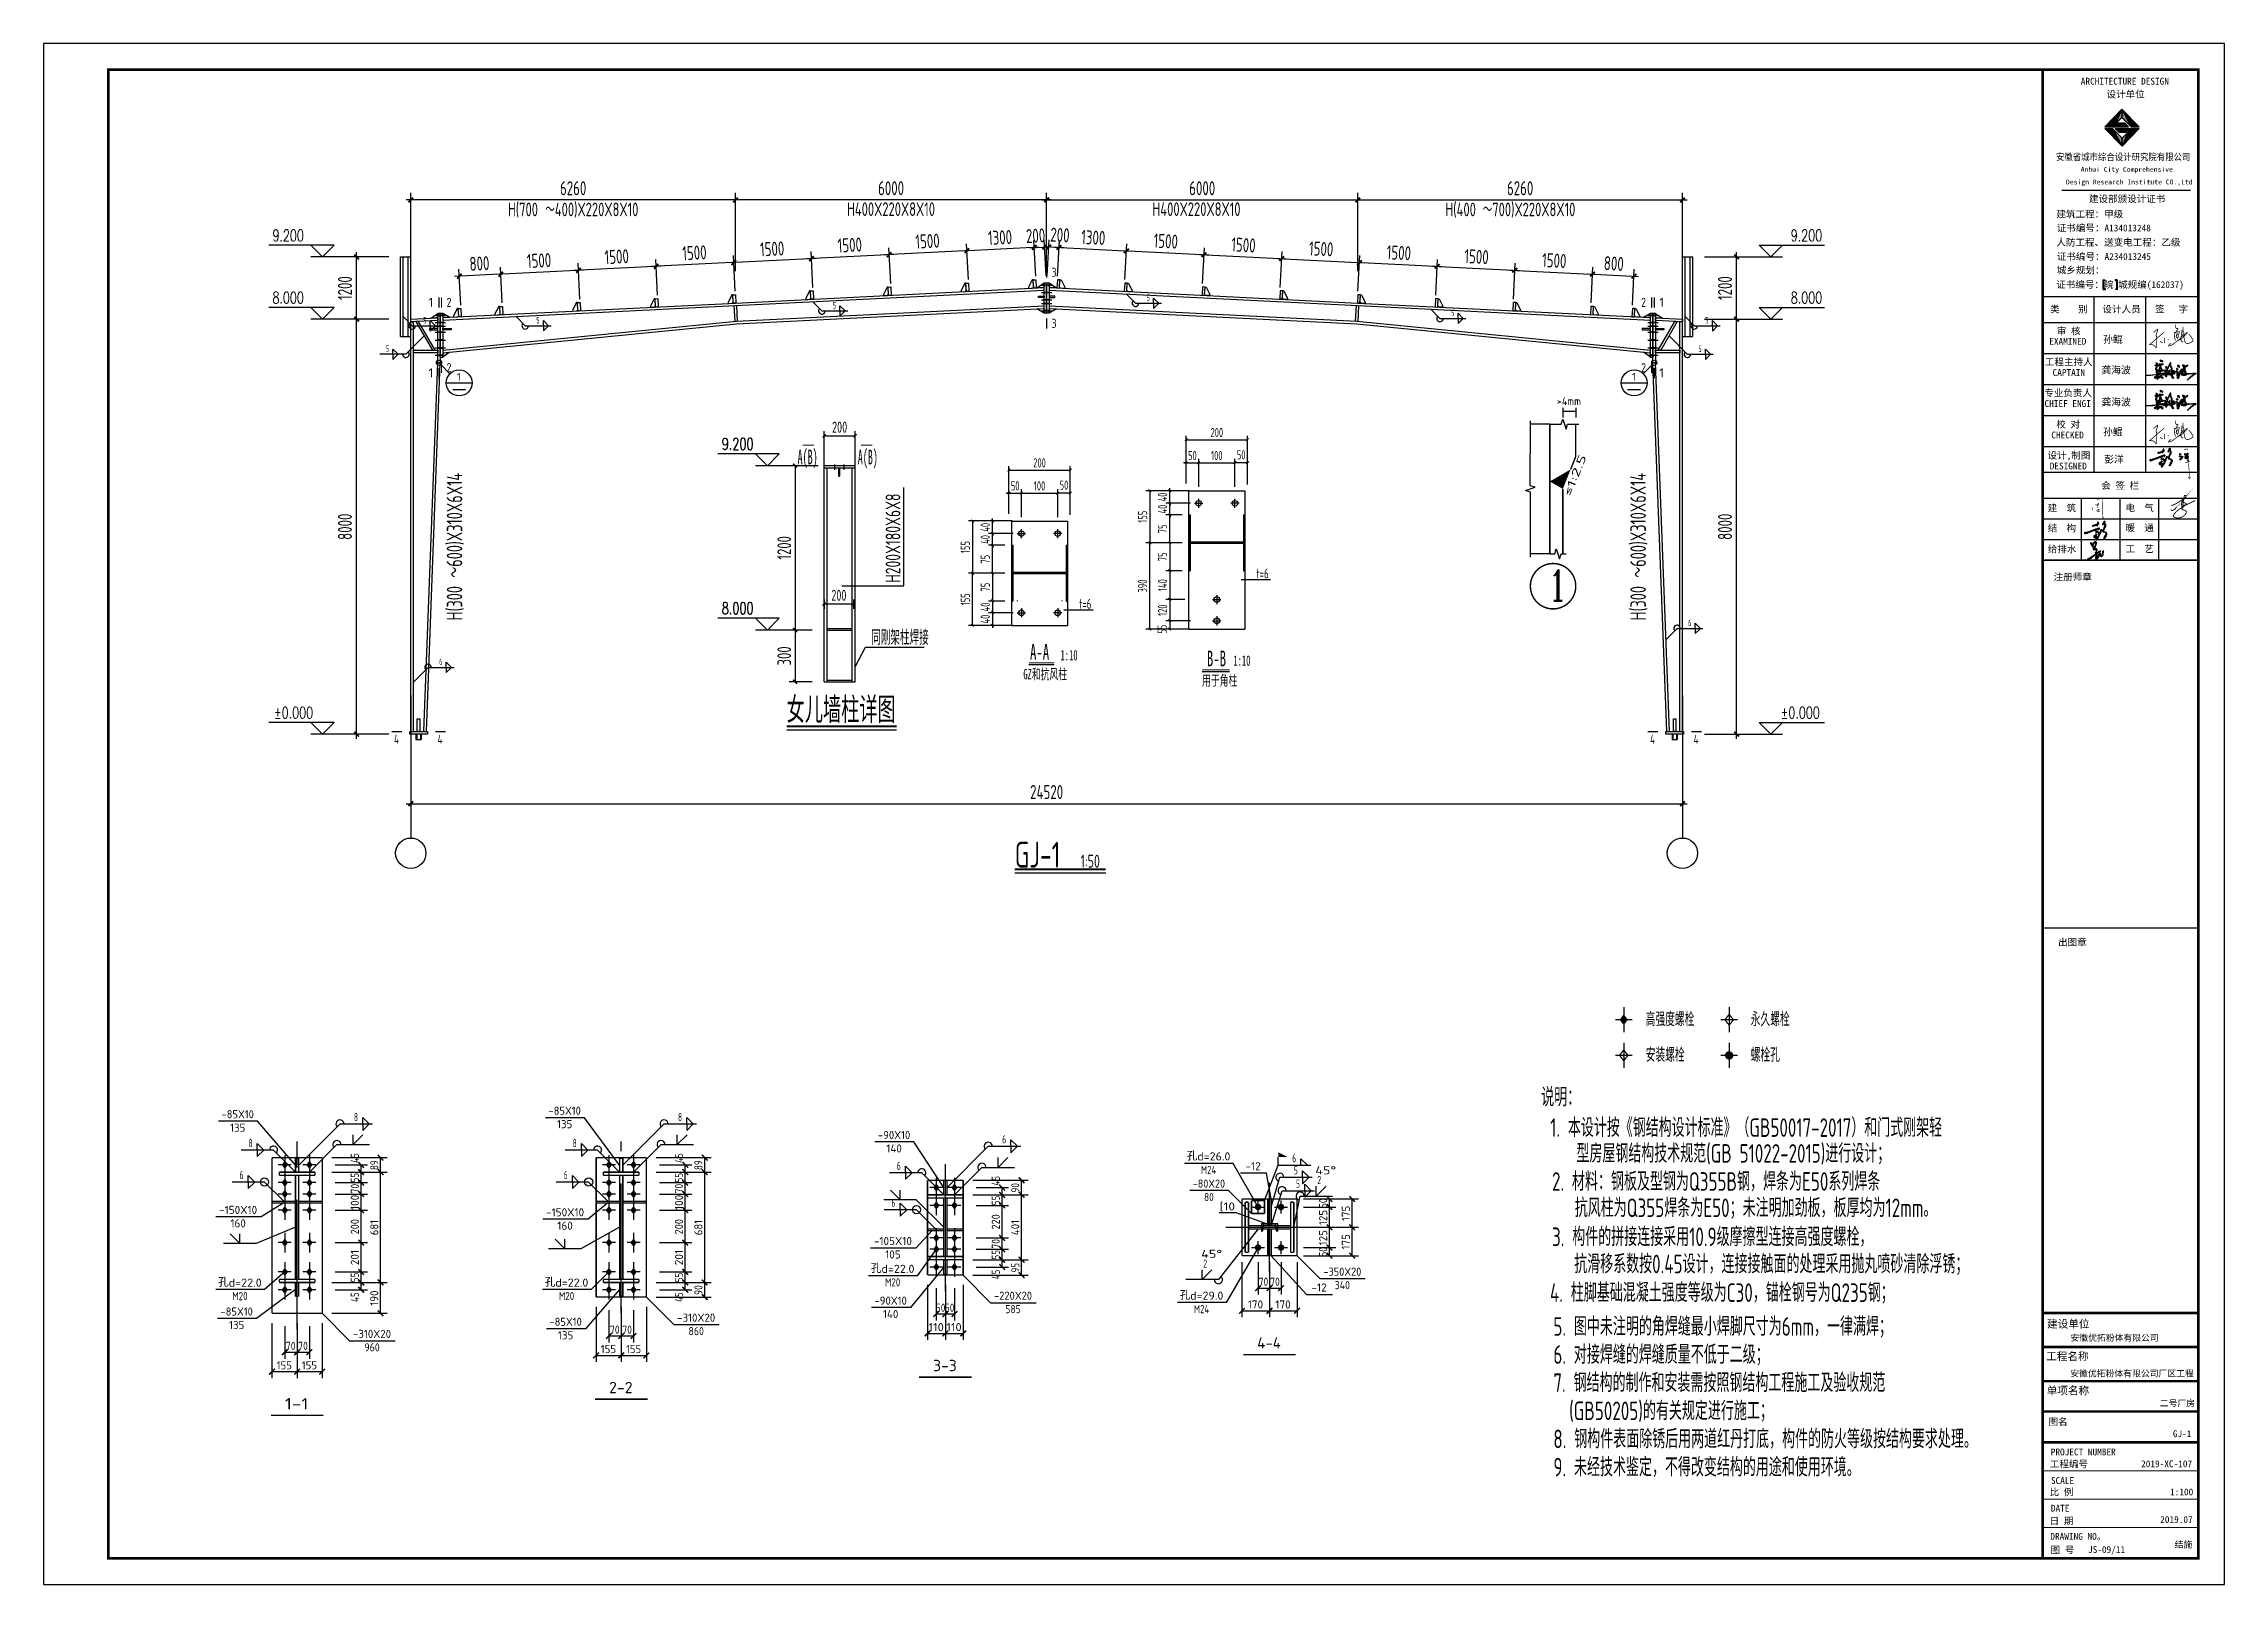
# Model space of a CAD drawing. Extents: x -17471 to 313636, y -71590 to 757901.
# Drawn here: x 187536 to 271636, y 555321 to 614721 of the extents above; entities that cross this region are included whole.
import ezdxf
from ezdxf.enums import TextEntityAlignment as Align

# ---------------------------------------------------------------- set-up
doc = ezdxf.new("R2010")
doc.units = 0
doc.header["$LTSCALE"] = 1000
doc.header["$MEASUREMENT"] = 0
doc.linetypes.add('4', pattern=[5, 1.5, -1, 1.5, -1])
doc.linetypes.add('6', pattern=[8.75, 5, -1.25, 1.25, -1.25])
for name, color, linetype in [('10', 7, 'Continuous'), ('112', 253, 'Continuous'), ('114', 2, 'Continuous'), ('116', 1, 'Continuous'), ('130', 253, 'Continuous'), ('14', 2, 'Continuous'), ('1505', 2, 'Continuous'), ('20', 2, 'Continuous'), ('ADIM', 3, 'Continuous'), ('DIM', 3, 'Continuous'), ('DIM_ELEV', 3, 'Continuous'), ('DIM_SYMB', 3, 'Continuous'), ('DOTE', 1, 'Continuous'), ('PUB_TAB', 7, 'Continuous'), ('PUB_TEXT', 7, 'Continuous'), ('PUB_TITLE', 4, 'Continuous'), ('THICK', 6, 'Continuous'), ('THIN', 7, 'Continuous'), ('图框', 7, 'Continuous'), ('墙线__粗线', 7, 'Continuous'), ('字符串标注', 253, 'Continuous'), ('尺寸标注', 253, 'Continuous'), ('柱子', 3, 'Continuous'), ('焊缝标注', 253, 'Continuous'), ('签名', 7, 'Continuous'), ('索引符号标注', 253, 'Continuous'), ('螺栓孔标注', 253, 'Continuous'), ('钢板标注', 253, 'Continuous')]:
    doc.layers.add(name, color=color, linetype=linetype)
doc.layers.add('TEXT', color=7, linetype='Continuous', lineweight=13)
doc.layers.add('修改', color=7, linetype='Continuous', lineweight=20)
doc.styles.add('_TCH_AXIS', font='COMPLEX', dxfattribs={"bigfont": 'GBCBIG'})
doc.styles.add('_TCH_DIM', font='SIMPLEX', dxfattribs={"bigfont": 'GBCBIG'})
doc.styles.add('HZ', font='rs.shx', dxfattribs={"width": 0.8, "bigfont": 'hztxt.shx'})
doc.styles.add('STYLE-黑体', font='simhei.ttf')
doc.styles.add('STYLE1', font='simhei.ttf', dxfattribs={"width": 0.8})
doc.styles.add('TSSD_Dimension', font='Tssdeng.shx', dxfattribs={"width": 0.7, "bigfont": 'hztxt.shx'})
doc.styles.add('TSSD_REIN', font='Tssdeng.shx', dxfattribs={"width": 0.7, "bigfont": 'hztxt.shx'})
doc.styles.add('TSSD_Rein-h', font='Tssdeng.shx', dxfattribs={"width": 0.7, "bigfont": 'hztxt.shx'})
doc.styles.add('宋体', font='')
doc.styles.add('黑体', font='simhei.ttf', dxfattribs={"width": 0.6, "height": 4.3})
doc.styles.get('宋体').set_extended_font_data('SimSun')
doc.dimstyles.new('TSSD_200_200', dxfattribs={"dimtxt": 600, "dimasz": 200, "dimexe": 200, "dimexo": 500, "dimgap": 200, "dimtad": 1, "dimdec": 0, "dimzin": 0, "dimdsep": 46, "dimtxsty": 'TSSD_Dimension', "dimblk": 'ARCHTICK', "dimcen": 0, "dimdle": 200, "dimclrt": 7, "dimadec": 0, "dimazin": 0, "dimtfac": 1, "dimtdec": 0, "dimtix": 1, "dimtmove": 2, "dimatfit": 3, "dimfxl": 0, "dimtolj": 1, "dimtzin": 0, "dimarcsym": 0})
doc.dimstyles.new('TSSD_20_1', dxfattribs={"dimtxt": 3.5, "dimasz": 1, "dimexe": 1.5, "dimexo": 1.5, "dimgap": 1, "dimtad": 1, "dimdec": 0, "dimlfac": 20, "dimzin": 0, "dimdsep": 46, "dimtxsty": 'TSSD_Dimension', "dimblk": 'ARCHTICK', "dimblk1": 'ARCHTICK', "dimblk2": 'ARCHTICK', "dimsah": 1, "dimcen": 0, "dimclrd": 3, "dimclre": 3, "dimclrt": 7, "dimadec": 0, "dimazin": 0, "dimtfac": 1, "dimtdec": 0, "dimtix": 1, "dimtmove": 2, "dimatfit": 3, "dimldrblk": 'ARCHTICK', "dimfxl": 0, "dimtvp": 0.7, "dimtolj": 1, "dimtzin": 0, "dimarcsym": 0})

msp = doc.modelspace()

# ---------------------------------------------------------------- texts
at = {"style": 'TSSD_Rein-h', "width": 0.7}
for s, height, p in [('说明：', 715.56, (245288.7, 573747.8)), ('1. 本设计按《钢结构设计标准》（GB50017-2017）和门式刚架轻', 714, (245637.9, 572573.2)), ('  型房屋钢结构技术规范(GB 51022-2015)进行设计；', 714, (246044.4, 571579.4)), ('2. 材料：钢板及型钢为Q355B钢，焊条为E50系列焊条', 715.556, (245706.1, 570495.2)), ('抗风柱为Q355焊条为E50；未注明加劲板，板厚均为12mm。', 715.556, (246584, 569480.8)), ('3. 构件的拼接连接采用10.9级摩擦型连接高强度螺栓，', 715.556, (245706.1, 568361.7)), ('抗滑移系数按0.45设计，连接接触面的处理采用抛丸喷砂清除浮锈；', 715.556, (246561.9, 567314.2)), ('4. 柱脚基础混凝土强度等级为C30，锚栓钢号为Q235钢；', 715.556, (245627.3, 566210.1)), ('5. 图中未注明的角焊缝最小焊脚尺寸为6mm，一律满焊；', 715.556, (245758.3, 564906.1)), ('6. 对接焊缝的焊缝质量不低于二级；', 715.556, (245758.3, 563822)), ('7. 钢结构的制作和安装需按照钢结构工程施工及验收规范', 715.556, (245758.3, 562737.8)), ('  (GB50205)的有关规定进行施工；', 715.556, (245758.3, 561653.6)), ('8. 钢构件表面除锈后用两道红丹打底，构件的防火等级按结构要求处理。', 715.556, (245758.3, 560569.4)), ('9. 未经技术鉴定，不得改变结构的用途和使用环境。', 715.556, (245758.3, 559483.3))]:
    msp.add_text(s, height=height, dxfattribs=at).set_placement(p)
at = {"layer": '10', "style": 'TSSD_REIN'}
for s, height, width, p, p2 in [('3', 350, 1.002865, (226408.5, 605731.4), (226597.5, 605731.4)), ('1', 350, 1.560003, (202375.1, 604570.8), (202564.1, 604570.8)), ('2', 350, 1.002857, (203075.1, 604570.8), (203264.1, 604570.8)), ('2', 350, 1.002865, (249141.9, 604570.8), (249330.9, 604570.8)), ('1', 350, 1.559987, (249841.9, 604570.8), (250030.9, 604570.8)), ('3', 350, 1.002865, (226408.5, 603761.4), (226597.5, 603761.4)), ('1', 350, 1.559999, (202375.1, 601853.2), (202564.1, 601853.2)), ('2', 350, 1.002857, (203075.1, 602053.2), (203264.1, 602053.2)), ('2', 350, 1.002865, (249141.9, 602053.2), (249330.9, 602053.2)), ('1', 350, 1.559987, (249841.9, 601853.2), (250030.9, 601853.2)), ('4', 350, 0.936, (201048.5, 587730.4), (201237.5, 587730.4)), ('4', 350, 0.936, (202728.5, 587730.4), (202917.5, 587730.4)), ('4', 350, 0.936007, (249488.5, 587730.4), (249677.5, 587730.4)), ('4', 350, 0.936007, (251168.5, 587730.4), (251357.5, 587730.4)), ('4-4', 437.5, 0.887776, (234339.4, 564412.3), (235250.7, 564412.3)), ('3-3', 437.5, 0.902572, (221839.4, 563538.8), (222750.7, 563538.8)), ('2-2', 437.5, 0.902571, (209339.4, 562691.3), (210250.7, 562691.3)), ('1-1', 437.5, 0.984623, (196839.4, 562066.3), (197750.7, 562066.3))]:
    msp.add_text(s, height=height, dxfattribs=dict(at, width=width)).set_placement(p, p2, align=Align.FIT)
at = {"layer": '10', "style": '_TCH_AXIS', "width": 0.705882}
msp.add_text('1', height=1190, dxfattribs=at).set_placement((245563.5, 593240.2))
at = {"layer": '130', "style": 'HZ', "width": 0.664198}
for s, p in [('高强度螺栓', (249319.1, 576840)), ('永久螺栓', (253369.8, 576840)), ('安装螺栓', (249319.1, 575465.6)), ('螺栓孔', (253369.8, 575465.6))]:
    msp.add_text(s, height=537.89, dxfattribs=at).set_placement(p)
at = {"layer": 'PUB_TEXT'}
for s, height, style, width, p in [('H(700', 525, 'TSSD_REIN', 0.7, (205440.9, 608064.2)), ('～', 525, 'TSSD_REIN', 0.7, (206882.6, 608064.2)), ('400)X220X8X10', 525, 'TSSD_REIN', 0.7, (207250.1, 608064.2)), ('H400X220X8X10', 525, 'TSSD_REIN', 0.7, (218517.1, 608075.8)), ('H400X220X8X10', 525, 'TSSD_REIN', 0.7, (230297.5, 608075.8)), ('H(400', 525, 'TSSD_REIN', 0.7, (241592.8, 608064.2)), ('～', 525, 'TSSD_REIN', 0.7, (243034.5, 608064.2)), ('700)X220X8X10', 525, 'TSSD_REIN', 0.7, (243402, 608064.2)), ('9.200', 446.25, '_TCH_DIM', 0.705882, (196359.7, 607102.4)), ('9.200', 446.25, '_TCH_DIM', 0.705882, (254912.4, 607102.4)), ('8.000', 446.25, '_TCH_DIM', 0.705882, (196359.7, 604702.4)), ('8.000', 446.25, '_TCH_DIM', 0.705882, (254912.4, 604702.4)), ('女儿墙柱详图', 1000, 'TSSD_REIN', 0.7, (216192.3, 588532.1)), ('%%P0.000', 446.25, '_TCH_DIM', 0.705882, (196418.2, 588702.4)), ('%%P0.000', 446.25, '_TCH_DIM', 0.705882, (254522.4, 588702.4)), ('GJ-1', 1000, 'TSSD_REIN', 0.7, (224985.7, 582951)), ('1:50', 500, 'TSSD_REIN', 0.7, (227524.2, 582951))]:
    msp.add_text(s, height=height, dxfattribs=dict(at, style=style, width=width)).set_placement(p)
at = {"layer": 'PUB_TEXT', "style": 'TSSD_REIN', "width": 0.7}
for s, p in [('600)X310X6X14', (203682.4, 594550.6)), ('600)X310X6X14', (249327.6, 594550.6)), ('H(300', (203682.4, 592482.9)), ('～', (203682.4, 594130.6)), ('H(300', (249327.6, 592482.9)), ('～', (249327.6, 594130.6))]:
    msp.add_text(s, height=600, rotation=90, dxfattribs=at).set_placement(p)
at = {"layer": 'PUB_TEXT', "color": 6, "style": '宋体'}
msp.add_text('GJ-1', height=259.68, dxfattribs=at).set_placement((269653.1, 560997.6))
at = {"layer": '图框', "color": 3, "style": '宋体'}
msp.add_text('JS-09/11', height=262.94, dxfattribs=at).set_placement((266376.5, 556532.9))
at = {"layer": '墙线__粗线', "color": 253, "style": 'TSSD_REIN', "width": 0.836518}
msp.add_text('>4mm', height=312.5, dxfattribs=at).set_placement((245897, 600780.7), (246822, 600780.7), align=Align.FIT)
at = {"layer": '墙线__粗线', "color": 253, "style": 'TSSD_REIN', "width": 1.327238}
msp.add_text('≤1:2.5', height=312.5, rotation=68.198639, dxfattribs=at).set_placement((246424.8, 597241), (247046.9, 598796.2), align=Align.FIT)
at = {"layer": '字符串标注', "style": 'TSSD_REIN', "width": 0.909995}
msp.add_text('[10', height=312.5, dxfattribs=at).set_placement((232892.4, 569732.7), (233483, 569732.7), align=Align.FIT)
at = {"layer": '尺寸标注', "style": 'TSSD_REIN'}
for s, width, p, p2 in [('45', 0.91, (199693.2, 571571.6), (199693.2, 571943.5)), ('45', 0.91, (212193.2, 571571.6), (212193.2, 571943.5)), ('55', 0.91, (199693.2, 570813.8), (199693.2, 571185.7)), ('89', 0.937575, (200443.2, 571296), (200443.2, 571667.9)), ('55', 0.91, (212193.2, 570813.8), (212193.2, 571185.7)), ('89', 0.937575, (212943.2, 571296), (212943.2, 571667.9)), ('45', 0.91, (224411.9, 570696), (224411.9, 571067.9)), ('70', 0.91, (199693.2, 570392), (199693.2, 570763.8)), ('100', 0.91, (199693.2, 569751.3), (199693.2, 570342)), ('70', 0.91, (212193.2, 570392), (212193.2, 570763.8)), ('100', 0.91, (212193.2, 569751.3), (212193.2, 570342)), ('55', 0.91, (224411.9, 569938.2), (224411.9, 570310.1)), ('90', 0.91, (225161.9, 570422.6), (225161.9, 570794.4)), ('200', 0.91, (199693.2, 568813.8), (199693.2, 569404.5)), ('200', 0.91, (212193.2, 568813.8), (212193.2, 569404.5)), ('220', 0.91, (224411.9, 568999.1), (224411.9, 569589.8)), ('50', 0.91, (237036.9, 569827.3), (237036.9, 570199.1)), ('125', 0.91, (237036.9, 569171), (237036.9, 569761.6)), ('175', 0.91, (237911.9, 569327.3), (237911.9, 569917.9)), ('681', 1.002857, (200443.2, 568780.4), (200443.2, 569371)), ('681', 1.002857, (212943.2, 568780.4), (212943.2, 569371)), ('70', 0.91, (224411.9, 568263.2), (224411.9, 568635.1)), ('401', 1.002857, (225161.9, 568780.4), (225161.9, 569371)), ('125', 0.91, (237036.9, 568389.8), (237036.9, 568980.4)), ('175', 0.91, (237911.9, 568233.5), (237911.9, 568824.1)), ('201', 1.002857, (199693.2, 567624.1), (199693.2, 568214.8)), ('201', 1.002857, (212193.2, 567624.1), (212193.2, 568214.8)), ('55', 0.91, (224411.9, 567841.3), (224411.9, 568213.2)), ('95', 0.91, (225161.9, 567342.9), (225161.9, 567714.8)), ('50', 0.91, (237036.9, 567952.3), (237036.9, 568324.1)), ('55', 0.91, (199693.2, 566965.7), (199693.2, 567337.5)), ('55', 0.91, (212193.2, 566965.7), (212193.2, 567337.5)), ('90', 0.91, (212943.2, 566481.3), (212943.2, 566853.2)), ('45', 0.91, (224411.9, 567083.5), (224411.9, 567455.4)), ('45', 0.91, (199693.2, 566207.9), (199693.2, 566579.7)), ('190', 0.91, (200443.2, 566059.4), (200443.2, 566650)), ('45', 0.91, (212193.2, 566207.9), (212193.2, 566579.7))]:
    msp.add_text(s, height=312.5, rotation=90, dxfattribs=dict(at, width=width)).set_placement(p, p2, align=Align.FIT)
for s, width, p, p2 in [('70', 0.910002, (234393.2, 566830.4), (234765, 566830.4)), ('70', 0.909993, (234836.9, 566830.4), (235208.8, 566830.4)), ('50', 0.910002, (221940, 565831.9), (222311.9, 565831.9)), ('50', 0.909993, (222290, 565831.9), (222661.9, 565831.9)), ('170', 0.910001, (233974.4, 565955.4), (234565, 565955.4)), ('170', 0.910001, (235036.9, 565955.4), (235627.5, 565955.4)), ('70', 0.910002, (209377.5, 564984.4), (209749.4, 564984.4)), ('70', 0.910002, (209852.5, 564984.4), (210224.4, 564984.4)), ('110', 0.909998, (221661.9, 565081.9), (222252.5, 565081.9)), ('110', 0.910001, (222349.4, 565081.9), (222940, 565081.9)), ('70', 0.91, (196877.5, 564359.4), (197249.4, 564359.4)), ('70', 0.91, (197352.5, 564359.4), (197724.4, 564359.4)), ('155', 0.909998, (209021.3, 564234.4), (209611.9, 564234.4)), ('155', 0.909998, (209990, 564234.4), (210580.7, 564234.4)), ('155', 0.91, (196521.3, 563609.4), (197111.9, 563609.4)), ('155', 0.91, (197490, 563609.4), (198080.7, 563609.4))]:
    msp.add_text(s, height=312.5, dxfattribs=dict(at, width=width)).set_placement(p, p2, align=Align.FIT)
at = {"layer": '焊缝标注', "style": 'TSSD_REIN'}
for s, height, width, p, p2 in [('5', 250, 0.910005, (217977.8, 604505.2), (218100.3, 604505.2)), ('5', 250, 0.910005, (230072.9, 604802.5), (230195.4, 604802.5)), ('5', 250, 0.909999, (202179.1, 603931.5), (202301.6, 603931.5)), ('5', 250, 0.909999, (206537.7, 603933.2), (206660.2, 603933.2)), ('5', 250, 0.910005, (241816.2, 604215.4), (241938.7, 604215.4)), ('5', 250, 0.910027, (251619.1, 603931.5), (251741.6, 603931.5)), ('5', 250, 0.91, (200736.2, 602835.7), (200858.7, 602835.7)), ('5', 250, 0.91, (200736.2, 602835.7), (200858.7, 602835.7)), ('5', 250, 0.910027, (251353.4, 602832.3), (251475.9, 602832.3)), ('5', 250, 0.910027, (251353.4, 602832.3), (251475.9, 602832.3)), ('6', 250, 0.97998, (250956.8, 592264.7), (251079.3, 592264.7)), ('6', 250, 0.979999, (202792.4, 590762.3), (202914.9, 590762.3)), ('8', 312.5, 0.909999, (199503.5, 573182.3), (199656.7, 573182.3)), ('8', 312.5, 0.910005, (212003.5, 573182.3), (212156.7, 573182.3)), ('8', 312.5, 0.909999, (195439.4, 572175.9), (195592.5, 572175.9)), ('8', 312.5, 0.910005, (207939.4, 572175.9), (208092.5, 572175.9)), ('6', 312.5, 0.980005, (224503.5, 572322.3), (224656.7, 572322.3)), ('6', 312.5, 0.980005, (235686.5, 571594.1), (235839.6, 571594.1)), ('6', 312.5, 0.979999, (195092.2, 570944.7), (195245.3, 570944.7)), ('6', 312.5, 0.980005, (207592.2, 570944.7), (207745.3, 570944.7)), ('6', 312.5, 0.980005, (220439.4, 571300.2), (220592.5, 571300.2)), ('5', 312.5, 0.910005, (235748.9, 571128.4), (235902, 571128.4)), ('45°', 312.5, 1.530456, (236576.6, 571129.9), (237386, 571129.9)), ('2', 312.5, 0.910005, (236654.7, 570754.9), (236807.9, 570754.9)), ('5', 312.5, 0.910005, (235833.4, 570608.5), (235986.5, 570608.5)), ('6', 312.5, 0.980005, (220232.8, 569878.4), (220386, 569878.4)), ('45°', 312.5, 1.530456, (232175.5, 567906), (232984.9, 567906)), ('2', 312.5, 0.910005, (232253.7, 567531), (232406.8, 567531))]:
    msp.add_text(s, height=height, dxfattribs=dict(at, width=width)).set_placement(p, p2, align=Align.FIT)
at = {"layer": '索引符号标注', "style": 'TSSD_REIN', "width": 1.415557}
for p, p2 in [((203476.9, 601723.9), (203623.9, 601723.9)), ((248788.1, 601723.9), (248935.1, 601723.9))]:
    msp.add_text('1', height=300, dxfattribs=at).set_placement(p, p2, align=Align.FIT)
at = {"layer": '螺栓孔标注', "style": 'TSSD_REIN'}
for s, width, p, p2 in [('孔d=26.0', 1.038075, (231621.1, 571663.3), (233305.5, 571663.3)), ('M24', 0.832882, (232168, 571144.6), (232758.6, 571144.6)), ('孔d=22.0', 1.038074, (194264.1, 566795), (195948.5, 566795)), ('孔d=22.0', 1.038075, (206859.7, 566799.6), (208544.1, 566799.6)), ('孔d=22.0', 1.038075, (219436.1, 567330.1), (221120.5, 567330.1)), ('M20', 0.847242, (219983, 566811.3), (220573.6, 566811.3)), ('M20', 0.847241, (194811, 566276.2), (195401.6, 566276.2)), ('M20', 0.847242, (207406.6, 566280.9), (207997.2, 566280.9)), ('孔d=29.0', 1.038075, (231348.1, 566295), (233032.5, 566295)), ('M24', 0.832882, (231895, 565776.2), (232485.6, 565776.2))]:
    msp.add_text(s, height=312.5, dxfattribs=dict(at, width=width)).set_placement(p, p2, align=Align.FIT)
at = {"layer": '钢板标注', "style": 'TSSD_REIN'}
for s, width, p, p2 in [('-85X10', 0.8645, (194397.1, 573290.2), (195643.9, 573290.2)), ('-85X10', 0.864501, (207007, 573424.7), (208253.9, 573424.7)), ('135', 0.91, (194725.2, 572771.5), (195315.8, 572771.5)), ('135', 0.910001, (207335.2, 572906), (207925.8, 572906)), ('-90X10', 0.864499, (219711, 572489.1), (220957.8, 572489.1)), ('140', 0.909998, (220039.1, 571970.3), (220629.7, 571970.3)), ('-12', 0.819001, (233886.2, 571286), (234476.8, 571286)), ('-80X20', 0.864501, (231851, 570615.3), (233097.8, 570615.3)), ('80', 0.910002, (232288.5, 570096.6), (232660.3, 570096.6)), ('-150X10', 0.871, (194305.2, 569601.9), (195770.8, 569601.9)), ('160', 0.91, (194742.7, 569083.1), (195333.3, 569083.1)), ('-150X10', 0.870999, (206914.6, 569510.4), (208380.2, 569510.4)), ('160', 0.909998, (207352.1, 568991.7), (207942.7, 568991.7)), ('-105X10', 0.871, (219556.6, 568400.8), (221022.3, 568400.8)), ('105', 0.910001, (219994.1, 567882.1), (220584.8, 567882.1)), ('-12', 0.819001, (236429.3, 566611), (237019.9, 566611)), ('-350X20', 0.871, (236887.1, 567219), (238352.7, 567219)), ('340', 0.910001, (237324.6, 566700.3), (237915.2, 566700.3)), ('-85X10', 0.8645, (194357.4, 565682.9), (195604.3, 565682.9)), ('-90X10', 0.864501, (219579, 566103.8), (220825.8, 566103.8)), ('-220X20', 0.871, (224188.4, 566293.3), (225654, 566293.3)), ('585', 0.910001, (224625.9, 565774.6), (225216.5, 565774.6)), ('135', 0.91, (194685.5, 565164.2), (195276.2, 565164.2)), ('-85X10', 0.864501, (207043.6, 565287.8), (208290.5, 565287.8)), ('-310X20', 0.871, (211969.6, 565445.8), (213435.2, 565445.8)), ('860', 0.910001, (212407.1, 564927.1), (212997.7, 564927.1)), ('140', 0.910001, (219907.1, 565585.1), (220497.7, 565585.1)), ('-310X20', 0.871, (199469.6, 564820.8), (200935.2, 564820.8)), ('960', 0.910001, (199907.1, 564302.1), (200497.7, 564302.1)), ('135', 0.910001, (207371.7, 564769.1), (207962.4, 564769.1))]:
    msp.add_text(s, height=312.5, dxfattribs=dict(at, width=width)).set_placement(p, p2, align=Align.FIT)

# ---------------------------------------------------------------- blocks, each defined once
blk = doc.blocks.new('新块HGJHJFKJFJKFHK')
h = blk.add_hatch(color=256)
h.paths.add_polyline_path([(352610, 136817), (352657, 136833), (352738, 136863), (352779, 136881), (352829, 136894), (352858, 136909), (352893, 136921), (352914, 136929), (352952, 136942), (352970, 136950), (352980, 136952), (352982, 136941), (352977, 136930), (352987, 136927), (352992, 136929), (353008, 136940), (353017, 136952), (353026, 136969), (353018, 136984), (353000, 136981), (352957, 136966), (352879, 136940), (352783, 136904), (352723, 136881), (352635, 136849), (352584, 136830), (352577, 136832), (352552, 136818), (352535, 136814), (352531, 136811), (352511, 136811), (352509, 136820), (352505, 136826), (352495, 136823), (352489, 136817), (352472, 136804), (352469, 136795), (352472, 136784), (352481, 136778), (352505, 136778), (352568, 136799)])
h.paths.add_polyline_path([(352954, 137112), (352963, 137116), (352975, 137119), (352983, 137125), (352990, 137129), (352992, 137135), (352997, 137141), (352998, 137153), (352991, 137163), (352983, 137160), (352976, 137152), (352969, 137147), (352965, 137156), (352968, 137161), (352972, 137168), (352977, 137177), (352980, 137185), (352980, 137192), (352978, 137198), (352966, 137199), (352958, 137198), (352955, 137194), (352953, 137187), (352950, 137180), (352949, 137169), (352947, 137160), (352944, 137146), (352942, 137136), (352936, 137128), (352928, 137125), (352915, 137117), (352886, 137104), (352861, 137095), (352845, 137088), (352829, 137081), (352803, 137076), (352774, 137074), (352762, 137069), (352764, 137057), (352782, 137055), (352819, 137061), (352848, 137071), (352877, 137079), (352895, 137089), (352913, 137096), (352922, 137100), (352926, 137096), (352925, 137087), (352927, 137075), (352932, 137067), (352938, 137065), (352946, 137069), (352949, 137076), (352949, 137090), (352950, 137103)])
h.paths.add_polyline_path([(352904, 136836), (352903, 136849), (352903, 136866), (352910, 136877), (352923, 136890), (352921, 136900), (352905, 136902), (352894, 136893), (352887, 136874), (352882, 136857), (352884, 136832), (352882, 136819), (352880, 136808), (352887, 136803), (352897, 136803), (352909, 136812), (352917, 136822), (352933, 136826), (352954, 136826), (352962, 136824), (352971, 136819), (352975, 136807), (352972, 136794), (352975, 136782), (352982, 136781), (352990, 136786), (352994, 136808), (352989, 136831), (352974, 136840), (352948, 136839), (352917, 136838)], flags=17)
h.paths.add_polyline_path([(352893, 136727), (352903, 136730), (352926, 136733), (352926, 136744), (352917, 136747), (352899, 136748), (352891, 136744), (352877, 136738), (352866, 136735), (352863, 136725), (352867, 136712), (352873, 136706), (352882, 136706), (352885, 136714)], flags=17)
h.paths.add_polyline_path([(352848, 136663), (352854, 136680), (352854, 136703), (352851, 136719), (352839, 136723), (352832, 136716), (352829, 136697), (352824, 136675), (352824, 136653), (352832, 136632), (352837, 136626), (352855, 136627), (352867, 136632), (352877, 136646), (352887, 136653), (352895, 136659), (352903, 136666), (352914, 136656), (352912, 136633), (352906, 136617), (352905, 136590), (352899, 136565), (352895, 136548), (352900, 136535), (352913, 136534), (352927, 136546), (352951, 136575), (352976, 136632), (353009, 136704), (353056, 136811), (353084, 136893), (353089, 136939), (353067, 136875), (353031, 136798), (353005, 136749), (352972, 136667), (352954, 136638), (352932, 136593), (352919, 136571), (352920, 136591), (352925, 136621), (352931, 136641), (352929, 136658), (352921, 136675), (352910, 136682), (352899, 136680), (352881, 136668), (352873, 136656), (352861, 136642), (352849, 136645)])
for points in [[(353177, 136861), (353168, 136876), (353173, 136895), (353183, 136922), (353196, 136956), (353214, 136981), (353241, 137043), (353245, 137067), (353245, 137087), (353244, 137109), (353236, 137130), (353217, 137147), (353214, 137158), (353212, 137180), (353210, 137196), (353212, 137209), (353217, 137234), (353210, 137236), (353197, 137234), (353182, 137204), (353168, 137188), (353157, 137165), (353149, 137131), (353140, 137108), (353140, 137096), (353147, 137088), (353149, 137098), (353159, 137125), (353166, 137143), (353176, 137162), (353182, 137165), (353189, 137160), (353203, 137136), (353211, 137123), (353226, 137111), (353229, 137086), (353223, 137071), (353217, 137024), (353186, 136972), (353167, 136933), (353145, 136892), (353149, 136856), (353154, 136847), (353165, 136833), (353213, 136824), (353242, 136823), (353256, 136813), (353262, 136797), (353259, 136758), (353251, 136734), (353243, 136718), (353231, 136702), (353210, 136661), (353205, 136629), (353182, 136610), (353185, 136595), (353192, 136585), (353199, 136585), (353207, 136600), (353225, 136637), (353242, 136664), (353264, 136699), (353278, 136722), (353285, 136759), (353285, 136794), (353268, 136825), (353253, 136834), (353224, 136842), (353208, 136844), (353187, 136854)], [(353885, 136782), (353882, 136832), (353878, 136869), (353882, 136898), (353880, 136901), (353857, 136893), (353860, 136870), (353858, 136840), (353861, 136809), (353862, 136799), (353868, 136787), (353874, 136765), (353881, 136761), (353885, 136768)]]:
    blk.add_hatch(color=256).paths.add_polyline_path(points)
h = blk.add_hatch(color=256)
h.paths.add_polyline_path([(353601, 137021), (353576, 137035), (353554, 137034), (353546, 137026), (353554, 137015), (353567, 137009), (353589, 137000), (353606, 137007)])
h.paths.add_polyline_path([(353606, 136945), (353583, 136948), (353559, 136948), (353547, 136939), (353548, 136930), (353561, 136928), (353580, 136932), (353593, 136931), (353608, 136923), (353621, 136920), (353626, 136917), (353631, 136927), (353628, 136938)])
h.paths.add_polyline_path([(353651, 136866), (353670, 136903), (353686, 136919), (353687, 136929), (353677, 136929), (353658, 136913), (353635, 136897), (353620, 136872), (353596, 136851), (353574, 136837), (353569, 136815), (353583, 136807), (353591, 136811), (353605, 136826), (353634, 136851)])
h.paths.add_polyline_path([(353812, 137194), (353822, 137201), (353842, 137201), (353846, 137193), (353846, 137177), (353842, 137155), (353844, 137150), (353851, 137161), (353867, 137182), (353867, 137194), (353865, 137208), (353851, 137214), (353828, 137214), (353818, 137214), (353797, 137209), (353788, 137205), (353763, 137200), (353754, 137199), (353736, 137202), (353732, 137198), (353731, 137174), (353739, 137171), (353756, 137173), (353775, 137177), (353792, 137186)])
h.paths.add_polyline_path([(353803, 136935), (353818, 136945), (353824, 136949), (353847, 136972), (353854, 136984), (353880, 137009), (353881, 137023), (353876, 137038), (353850, 137038), (353841, 137037), (353836, 137033), (353825, 137029), (353811, 137022), (353799, 137018), (353777, 137013), (353762, 137013), (353757, 137017), (353756, 137029), (353752, 137032), (353743, 137032), (353738, 137017), (353744, 137003), (353755, 136998), (353767, 136995), (353779, 136995), (353799, 136998), (353814, 137004), (353839, 137010), (353850, 137015), (353853, 137009), (353842, 136997), (353823, 136983), (353811, 136966), (353794, 136946), (353766, 136923), (353754, 136901), (353752, 136887), (353761, 136872), (353794, 136874), (353811, 136885), (353823, 136889), (353832, 136893), (353831, 136883), (353816, 136863), (353799, 136837), (353805, 136833), (353814, 136841), (353819, 136853), (353830, 136867), (353841, 136882), (353849, 136892), (353856, 136897), (353858, 136892), (353874, 136899), (353879, 136907), (353886, 136914), (353886, 136925), (353870, 136928), (353859, 136925), (353843, 136923), (353818, 136909), (353795, 136899), (353779, 136892), (353768, 136892), (353771, 136905), (353780, 136912), (353788, 136923)])
h = blk.add_hatch(color=256)
h.paths.add_polyline_path([(353870, 136894), (353874, 136898), (353874, 136899), (353858, 136892), (353860, 136886)])
h.paths.add_polyline_path([(353900, 136737), (353912, 136741), (353924, 136745), (353947, 136752), (353959, 136754), (353964, 136762), (353963, 136768), (353956, 136772), (353945, 136772), (353936, 136769), (353929, 136768), (353919, 136766), (353913, 136763), (353906, 136760), (353895, 136752), (353887, 136749), (353886, 136754), (353885, 136768), (353875, 136791), (353873, 136788), (353874, 136759), (353860, 136743), (353827, 136729), (353785, 136717), (353746, 136691), (353759, 136691), (353787, 136688), (353813, 136700), (353829, 136708), (353858, 136716), (353875, 136719), (353880, 136702), (353883, 136693), (353885, 136666), (353880, 136621), (353889, 136553), (353896, 136480), (353903, 136402), (353913, 136340), (353928, 136216), (353930, 136208), (353929, 136190), (353932, 136165), (353933, 136152), (353933, 136137), (353927, 136136), (353922, 136139), (353889, 136172), (353881, 136184), (353878, 136195), (353876, 136201), (353865, 136202), (353864, 136197), (353871, 136178), (353880, 136157), (353904, 136130), (353906, 136125), (353911, 136116), (353924, 136111), (353935, 136108), (353940, 136108), (353944, 136113), (353946, 136119), (353951, 136132), (353951, 136158), (353950, 136198), (353942, 136258), (353936, 136314), (353929, 136364), (353920, 136408), (353920, 136470), (353916, 136513), (353911, 136549), (353908, 136582), (353909, 136590), (353906, 136616), (353903, 136642), (353898, 136700), (353894, 136726), (353895, 136732)])
for points in [[(352577, 136832), (352552, 136818), (352535, 136814), (352531, 136811), (352511, 136811), (352509, 136820), (352505, 136826), (352495, 136823), (352489, 136817), (352472, 136804), (352469, 136795), (352472, 136784), (352481, 136778), (352505, 136778), (352568, 136799), (352610, 136817), (352657, 136833), (352738, 136863), (352779, 136881), (352829, 136894), (352858, 136909), (352893, 136921), (352914, 136929), (352952, 136942), (352970, 136950), (352980, 136952), (352982, 136941), (352977, 136930), (352987, 136927), (352992, 136929), (353008, 136940), (353017, 136952), (353026, 136969), (353018, 136984), (353000, 136981), (352957, 136966), (352879, 136940), (352783, 136904), (352723, 136881), (352635, 136849), (352584, 136830), (352577, 136832)], [(352829, 137081), (352803, 137076), (352774, 137074), (352762, 137069), (352764, 137057), (352782, 137055), (352819, 137061), (352848, 137071), (352877, 137079), (352895, 137089), (352913, 137096), (352922, 137100), (352922, 137100), (352926, 137096), (352925, 137087), (352927, 137075), (352932, 137067), (352938, 137065), (352946, 137069), (352949, 137076), (352949, 137090), (352950, 137103), (352954, 137112), (352963, 137116), (352975, 137119), (352983, 137125), (352990, 137129), (352992, 137135), (352997, 137141), (352998, 137153), (352991, 137163), (352983, 137160), (352976, 137152), (352969, 137147), (352969, 137147), (352969, 137147), (352965, 137156), (352968, 137161), (352972, 137168), (352977, 137177), (352980, 137185), (352980, 137192), (352978, 137198), (352966, 137199), (352958, 137198), (352955, 137194), (352953, 137187), (352950, 137180), (352949, 137169), (352947, 137160), (352944, 137146), (352942, 137136), (352936, 137128), (352928, 137125), (352915, 137117), (352886, 137104), (352861, 137095), (352845, 137088), (352829, 137081)], [(352824, 136653), (352824, 136675), (352829, 136697), (352832, 136716), (352839, 136723), (352851, 136719), (352854, 136703), (352854, 136680), (352848, 136663), (352849, 136645), (352861, 136642), (352873, 136656), (352881, 136668), (352899, 136680), (352910, 136682), (352921, 136675), (352929, 136658), (352931, 136641), (352925, 136621), (352920, 136591), (352919, 136571), (352932, 136593), (352954, 136638), (352972, 136667), (353005, 136749), (353031, 136798), (353067, 136875), (353089, 136939), (353084, 136893), (353056, 136811), (353009, 136704), (352976, 136632), (352951, 136575), (352927, 136546), (352913, 136534), (352900, 136535), (352895, 136548), (352899, 136565), (352905, 136590), (352906, 136617), (352912, 136633), (352912, 136633), (352914, 136656), (352903, 136666), (352895, 136659), (352887, 136653), (352877, 136646), (352867, 136632), (352855, 136627), (352837, 136626), (352832, 136632), (352824, 136653)], [(352903, 136849), (352903, 136866), (352910, 136877), (352923, 136890), (352921, 136900), (352905, 136902), (352894, 136893), (352887, 136874), (352882, 136857), (352884, 136832), (352882, 136819), (352880, 136808), (352887, 136803), (352897, 136803), (352909, 136812), (352917, 136822), (352933, 136826), (352954, 136826), (352962, 136824), (352971, 136819), (352975, 136807), (352972, 136794), (352975, 136782), (352982, 136781), (352990, 136786), (352994, 136808), (352989, 136831), (352974, 136840), (352948, 136839), (352917, 136838), (352904, 136836), (352903, 136849)], [(353176, 137162), (353166, 137143), (353159, 137125), (353149, 137098), (353147, 137088), (353140, 137096), (353140, 137108), (353149, 137131), (353157, 137165), (353168, 137188), (353182, 137204), (353197, 137234), (353210, 137236), (353217, 137234), (353212, 137209), (353210, 137196), (353212, 137180), (353214, 137158), (353217, 137147), (353236, 137130), (353244, 137109), (353245, 137087), (353245, 137067), (353241, 137043), (353214, 136981), (353196, 136956), (353183, 136922), (353173, 136895), (353168, 136876), (353177, 136861), (353187, 136854), (353208, 136844), (353224, 136842), (353253, 136834), (353268, 136825), (353285, 136794), (353285, 136759), (353278, 136722), (353264, 136699), (353242, 136664), (353225, 136637), (353207, 136600), (353199, 136585), (353192, 136585), (353185, 136595), (353182, 136610), (353205, 136629), (353210, 136661), (353231, 136702), (353243, 136718), (353251, 136734), (353259, 136758), (353262, 136797), (353256, 136813), (353242, 136823), (353213, 136824), (353165, 136833), (353154, 136847), (353149, 136856), (353145, 136892), (353167, 136933), (353186, 136972), (353217, 137024), (353223, 137071), (353229, 137086), (353226, 137111), (353211, 137123), (353203, 137136), (353189, 137160), (353182, 137165), (353176, 137162)], [(353825, 137029), (353811, 137022), (353799, 137018), (353777, 137013), (353762, 137013), (353757, 137017), (353756, 137029), (353752, 137032), (353743, 137032), (353738, 137017), (353744, 137003), (353755, 136998), (353767, 136995), (353779, 136995), (353799, 136998), (353814, 137004), (353839, 137010), (353850, 137015), (353853, 137009), (353842, 136997), (353823, 136983), (353811, 136966), (353794, 136946), (353766, 136923), (353754, 136901), (353752, 136887), (353761, 136872), (353794, 136874), (353811, 136885), (353823, 136889), (353832, 136893), (353831, 136883), (353816, 136863), (353799, 136837), (353805, 136833), (353814, 136841), (353819, 136853), (353830, 136867), (353841, 136882), (353849, 136892), (353856, 136897), (353860, 136886), (353870, 136894), (353880, 136901), (353879, 136907), (353886, 136914), (353886, 136925), (353870, 136928), (353859, 136925), (353843, 136923), (353818, 136909), (353795, 136899), (353779, 136892), (353768, 136892), (353771, 136905), (353780, 136912), (353788, 136923), (353803, 136935), (353818, 136945), (353824, 136949), (353847, 136972), (353854, 136984), (353880, 137009), (353881, 137023), (353876, 137038), (353850, 137038), (353841, 137037), (353836, 137033), (353825, 137029)], [(353885, 136782), (353882, 136832), (353878, 136869), (353882, 136898), (353880, 136901), (353857, 136893), (353860, 136870), (353858, 136840), (353861, 136809), (353862, 136799), (353868, 136787), (353874, 136765), (353881, 136761), (353885, 136768), (353885, 136782)]]:
    blk.add_lwpolyline(points, close=True)
for points in [[(353589, 137000), (353567, 137009), (353554, 137015), (353546, 137026), (353554, 137034), (353576, 137035), (353601, 137021), (353606, 137007), (353589, 137000)], [(353561, 136928), (353580, 136932), (353593, 136931), (353608, 136923), (353621, 136920), (353626, 136917), (353631, 136927), (353628, 136938), (353606, 136945), (353583, 136948), (353559, 136948), (353547, 136939), (353548, 136930), (353561, 136928)], [(353569, 136815), (353574, 136837), (353596, 136851), (353620, 136872), (353635, 136897), (353658, 136913), (353677, 136929), (353687, 136929), (353686, 136919), (353670, 136903), (353651, 136866), (353634, 136851), (353605, 136826), (353591, 136811), (353583, 136807), (353569, 136815)], [(352893, 136727), (352885, 136714), (352882, 136706), (352873, 136706), (352867, 136712), (352863, 136725), (352866, 136735), (352877, 136738), (352891, 136744), (352899, 136748), (352917, 136747), (352926, 136744), (352926, 136733), (352903, 136730), (352893, 136727), (352893, 136727)]]:
    blk.add_lwpolyline(points)
blk = doc.blocks.new('5555')
at = {"layer": '修改', "color": 1, "const_width": 750}
for points in [[(2546225, -869415), (2546141, -871490), (2546284, -872921), (2546892, -873483), (2547353, -873421), (2548330, -873265), (2548330, -873265), (2548464, -873530), (2546131, -877395), (2545700, -878022), (2545455, -877483), (2544954, -877483), (2544541, -878175), (2545024, -883015), (2545889, -886026), (2545889, -886026), (2546173, -885988)], [(2522716, -876986), (2523307, -877329), (2527057, -874161), (2527376, -874398), (2525673, -880071), (2525460, -880674), (2525567, -881147), (2525969, -881229), (2525824, -893691), (2525038, -893023), (2523701, -891421), (2521816, -890353), (2518817, -890353), (2531694, -879226), (2534158, -877327)], [(2530557, -886583), (2530115, -887061), (2531094, -888062), (2532236, -888202), (2532236, -888202), (2532398, -888111)], [(2534323, -883065), (2534568, -884614), (2534661, -887828), (2534463, -888399), (2534008, -888248)], [(2538421, -884840), (2538097, -885745)], [(2541379, -889203), (2540053, -889824), (2538845, -890950), (2538602, -891716), (2539269, -891824), (2542160, -890818), (2549533, -885171), (2551342, -883541), (2553086, -881169)], [(2545915, -877708), (2547248, -877032), (2549110, -876828), (2549966, -876910), (2549748, -877820), (2548171, -884205), (2547736, -884097)], [(2546228, -882073), (2547016, -880960), (2547777, -880131), (2547900, -879412), (2547628, -878692), (2547071, -879588), (2546679, -882105), (2546773, -882759), (2547300, -882759), (2548474, -882399), (2548609, -882432)], [(2548009, -886338), (2549639, -885613), (2550404, -885303), (2552445, -883610), (2556119, -880300), (2558144, -878476), (2558428, -878219), (2558316, -877868), (2557803, -877796), (2556786, -878149), (2555672, -879093), (2555192, -879934), (2554915, -882771), (2555166, -885531), (2555870, -887541), (2557317, -888942), (2559021, -889258), (2561621, -888324), (2564234, -886571), (2564424, -885738), (2562327, -882313), (2560017, -879222)], [(2548009, -886338), (2549639, -885613), (2550577, -885631), (2551434, -885695)], [(2552744, -874687), (2552478, -875485), (2552640, -876061), (2552271, -879813), (2551827, -881934), (2551665, -884135), (2551931, -885996), (2552522, -887311), (2553108, -887654), (2553573, -887567), (2553914, -887284), (2553928, -886921)], [(2552456, -877937), (2552509, -879438), (2552793, -880162), (2553011, -880429)], [(2553842, -871686), (2554034, -881467), (2553203, -880091)]]:
    blk.add_lwpolyline(points, dxfattribs=at)
blk = doc.blocks.new('新块.dwgASFDFDD')
at = {"layer": '签名'}
h = blk.add_hatch(color=256, dxfattribs=at)
h.paths.add_polyline_path([(95690, 22500, -0.2311782), (95691, 22503), (95725, 22524), (95758, 22541, -0.2745512), (95762, 22541), (95766, 22538, -0.2903573), (95768, 22534), (95765, 22514, -0.2827125), (95763, 22511), (95755, 22509, 0.1297397), (95739, 22498), (95738, 22496), (95737, 22486, 0.0707295), (95738, 22476), (95739, 22470, 0.1184184), (95747, 22454), (95773, 22422), (95795, 22397), (95803, 22387, -0.1916955), (95804, 22384), (95803, 22376, 0.4651275), (95808, 22372), (95845, 22376), (95894, 22387, 0.4483399), (95897, 22392), (95896, 22395), (95889, 22402), (95885, 22407, -0.157491), (95883, 22413), (95883, 22417, -0.24693), (95887, 22427), (95887, 22427, 0.4405787), (95888, 22444), (95875, 22457), (95860, 22468, -0.1702936), (95855, 22474), (95853, 22482, -0.1023721), (95852, 22487), (95854, 22500, -0.3737341), (95864, 22510), (95865, 22510, 0.254103), (95874, 22515), (95880, 22525), (95881, 22524), (95884, 22512), (95884, 22510, 0.3316469), (95895, 22501), (95896, 22501), (95904, 22501, 0.2633546), (95914, 22507), (95914, 22508), (95916, 22519, -0.1849749), (95920, 22526), (95925, 22529, -0.149598), (95931, 22532), (95951, 22533), (95993, 22532), (96008, 22528), (96023, 22523), (96035, 22515), (96050, 22498), (96074, 22473), (96082, 22464), (96084, 22450), (96088, 22438), (96092, 22392), (96089, 22373), (96073, 22372), (96070, 22363), (96067, 22352), (96053, 22340), (96044, 22323), (96030, 22307), (96021, 22303), (96014, 22313), (96008, 22316), (95994, 22314), (95992, 22305), (95972, 22300), (95921, 22296), (95911, 22293), (95920, 22268), (95924, 22240), (95935, 22209), (95981, 22111), (95992, 22087), (95994, 22066), (95959, 22051), (95941, 22063), (95917, 22118), (95896, 22167, 0.1192392), (95885, 22181), (95873, 22191), (95862, 22201), (95862, 22205, 0.2670552), (95846, 22239), (95835, 22246), (95823, 22268), (95812, 22280), (95810, 22281, 0.2259425), (95801, 22283), (95781, 22278, -0.0477253), (95779, 22277), (95690, 22270), (95625, 22269), (95616, 22267), (95617, 22270, -0.3028535), (95627, 22278), (95717, 22286), (95782, 22296, 0.0796221), (95785, 22297), (95796, 22302, 0.4478315), (95799, 22313), (95792, 22322, 0.1019565), (95790, 22324), (95781, 22330), (95757, 22328), (95652, 22319), (95627, 22319), (95598, 22315), (95585, 22310), (95576, 22298), (95576, 22199, -0.1505998), (95569, 22178), (95567, 22176), (95561, 22164, -0.0753896), (95555, 22155), (95544, 22144, -0.2584422), (95537, 22142), (95532, 22143, -0.1723636), (95528, 22146), (95524, 22150, -0.1164919), (95523, 22153), (95520, 22169), (95517, 22237, 0.2576538), (95513, 22243), (95509, 22246), (95508, 22255, 0.1379316), (95506, 22259), (95501, 22267, -0.1308824), (95499, 22270), (95497, 22290, 0.3758726), (95489, 22296), (95457, 22296, 0.1537848), (95453, 22295), (95430, 22279), (95421, 22273, 0.298099), (95418, 22266), (95419, 22263), (95464, 22259, -0.4493861), (95467, 22255), (95467, 22252), (95419, 22252, 0.2101277), (95413, 22250), (95409, 22245), (95407, 22244, -0.3409188), (95393, 22247), (95392, 22249, 0.2107582), (95386, 22252), (95377, 22253, -0.2019035), (95369, 22257), (95362, 22265, -0.2593176), (95360, 22275), (95361, 22278, -0.2644118), (95375, 22291), (95386, 22294), (95387, 22296, 0.4254704), (95385, 22301), (95381, 22302, 0.0802437), (95373, 22304), (95355, 22303), (95250, 22302), (95168, 22295), (95131, 22293, 0.1458836), (95127, 22291), (95074, 22251), (95031, 22222), (94977, 22182), (94907, 22134), (94885, 22117, 0.1517836), (94882, 22112), (94880, 22106), (94880, 22101, 0.1212985), (94881, 22096), (94884, 22092), (94890, 22090), (94897, 22090, 0.1086891), (94913, 22094), (94923, 22099), (95000, 22135), (95093, 22177), (95172, 22209), (95205, 22216), (95255, 22219), (95267, 22218, -0.148728), (95275, 22215), (95282, 22210, -0.1164498), (95287, 22204), (95292, 22194), (95275, 22191, 0.1879528), (95266, 22186), (95247, 22162, 0.102525), (95244, 22157), (95240, 22141), (95220, 22141, 0.144191), (95212, 22138), (95120, 22079), (95033, 22028, 0.0634912), (95030, 22026), (95014, 22010, -0.0805918), (95010, 22007), (95005, 22005, -0.1789049), (94995, 22003), (94991, 22010), (94987, 22022, -0.2794501), (94990, 22037), (94995, 22043), (95019, 22050, 0.0733812), (95023, 22052), (95139, 22129), (95180, 22157, 0.0675498), (95183, 22160), (95189, 22167), (95190, 22169, 0.3053414), (95178, 22175), (95173, 22175), (95095, 22140), (94958, 22081), (94918, 22066, -0.0526373), (94910, 22064), (94887, 22060, -0.0905955), (94874, 22061), (94858, 22064, -0.0850382), (94846, 22069), (94840, 22073, -0.1810636), (94835, 22079), (94832, 22088, -0.1472023), (94832, 22094), (94836, 22107, -0.1094267), (94838, 22111), (94858, 22135, -0.0480178), (94860, 22136), (94923, 22186), (94978, 22223), (94995, 22236, 0.2981558), (94997, 22244), (94994, 22256), (94988, 22263), (94967, 22265), (94735, 22236), (94606, 22222), (94323, 22199, -0.2916436), (94316, 22203), (94297, 22237), (94297, 22240, -0.3838424), (94304, 22247), (94346, 22252), (94675, 22266), (94901, 22291), (94982, 22297), (94985, 22306), (94983, 22338), (94968, 22381), (94955, 22397), (94937, 22422, -0.1016189), (94934, 22428), (94931, 22438, -0.1092559), (94931, 22446), (94933, 22459, -0.280752), (94947, 22474), (94950, 22475, -0.1267579), (94959, 22475), (94968, 22473, -0.1547396), (94978, 22467), (94994, 22450, -0.0815569), (94997, 22445), (95002, 22433, -0.0934427), (95003, 22427), (95004, 22403), (95012, 22358), (95023, 22313, 0.3909307), (95032, 22308), (95065, 22313), (95093, 22327, 0.171134), (95096, 22331), (95107, 22356), (95140, 22406), (95155, 22437, 0.1165134), (95156, 22441), (95156, 22463, 0.107138), (95155, 22467), (95152, 22473, 0.5234353), (95140, 22475), (95128, 22463, -0.1826504), (95123, 22461), (95108, 22460, -0.3400631), (95101, 22465), (95099, 22471, 0.2940659), (95092, 22476), (95087, 22477, 0.1335678), (95067, 22474), (95064, 22473), (95048, 22463, 0.2200741), (95044, 22458), (95041, 22441, -0.0806585), (95040, 22439), (95027, 22417), (95024, 22419, -0.201849), (95022, 22425), (95018, 22463, -0.240558), (95019, 22466), (95036, 22481, 0.2143302), (95037, 22484), (95037, 22489, 0.2803372), (95035, 22492), (94976, 22523), (94934, 22548, 0.1565337), (94928, 22550), (94910, 22549, -0.4607595), (94902, 22557), (94904, 22580, -0.064651), (94908, 22599), (94921, 22645), (94938, 22711), (94958, 22791), (94962, 22811), (94939, 22809, -0.0649363), (94920, 22810), (94901, 22813, -0.0807753), (94890, 22816), (94882, 22821, -0.1357516), (94867, 22834), (94867, 22835, -0.1540429), (94861, 22857), (94861, 22861, -0.1367031), (94863, 22864), (94871, 22877), (94873, 22877, -0.279334), (94881, 22875), (94897, 22857), (94919, 22847), (94941, 22842, 0.1411674), (94962, 22844), (94966, 22847), (94971, 22854, 0.1220289), (94972, 22858), (94971, 22912, 0.13949), (94965, 22932), (94957, 22944), (94951, 22950, 0.109197), (94938, 22959), (94927, 22964, -0.6742266), (94934, 22999), (94946, 22998, -0.0923952), (94963, 22993), (94975, 22986, -0.0675508), (94983, 22980), (95001, 22962), (95001, 22961, -0.1578469), (95009, 22939), (95009, 22851, 0.5077391), (95014, 22848), (95045, 22858), (95115, 22876), (95121, 22878, 0.2851407), (95145, 22910), (95146, 22914), (95134, 22937), (95134, 22942, -0.404917), (95144, 22954), (95153, 22955, -0.0599058), (95155, 22954), (95168, 22953, -0.2179248), (95175, 22948), (95182, 22937, -0.1277574), (95184, 22931), (95185, 22917), (95185, 22914, 0.4519197), (95199, 22905), (95221, 22910, 0.0612666), (95229, 22914), (95245, 22922, -0.1269677), (95263, 22927), (95321, 22927, 0.3297341), (95324, 22929), (95332, 22953), (95340, 22929, 0.2295311), (95343, 22926), (95346, 22925, -0.3822755), (95349, 22921), (95346, 22905, -0.2030472), (95344, 22903), (95334, 22896), (95314, 22885), (95286, 22876), (95248, 22869), (95229, 22869), (95213, 22869, 0.1124184), (95205, 22868), (95200, 22865, 0.3260436), (95197, 22862), (95201, 22829), (95198, 22815), (95193, 22807, 0.3280956), (95194, 22798), (95201, 22791), (95217, 22730, 0.053255), (95218, 22729), (95244, 22678), (95265, 22645), (95283, 22617, 0.0987422), (95285, 22615), (95311, 22597), (95350, 22561, 0.2188161), (95356, 22559), (95359, 22559, -0.2919179), (95367, 22556), (95369, 22553, -0.1588962), (95370, 22548), (95369, 22534), (95378, 22538), (95359, 22518), (95359, 22513, -0.2401881), (95348, 22500), (95341, 22499), (95307, 22499), (95258, 22495), (95229, 22494), (95218, 22491), (95215, 22470), (95201, 22443), (95182, 22420), (95176, 22410), (95167, 22389, -0.059303), (95162, 22381), (95146, 22361, 0.0960226), (95140, 22348), (95137, 22338), (95141, 22333), (95153, 22330), (95227, 22341), (95262, 22344, 0.3682885), (95272, 22354), (95272, 22356, -0.287337), (95280, 22366), (95283, 22367, -0.1298999), (95289, 22368), (95323, 22363), (95356, 22362), (95404, 22362, -0.061275), (95406, 22362), (95413, 22360, -0.2659516), (95421, 22352), (95424, 22343), (95428, 22330, 0.3857393), (95441, 22322), (95450, 22324, 0.1344292), (95456, 22327), (95471, 22340, 0.3619073), (95473, 22354), (95469, 22360), (95468, 22371, -0.367837), (95476, 22383), (95486, 22386, -0.1579468), (95493, 22386), (95495, 22385, -0.1918834), (95501, 22379), (95504, 22374), (95508, 22359), (95509, 22353, 0.1755353), (95512, 22346), (95517, 22341), (95534, 22340, 0.1004059), (95538, 22341), (95547, 22344, 0.2717415), (95554, 22353), (95559, 22381), (95572, 22435), (95586, 22480), (95600, 22512), (95603, 22509), (95604, 22502), (95599, 22464), (95589, 22425), (95582, 22390), (95578, 22365), (95578, 22348, 0.2807754), (95589, 22350), (95592, 22352), (95633, 22359), (95753, 22364, 0.384258), (95757, 22367), (95757, 22376, 0.192772), (95756, 22379), (95730, 22411), (95711, 22430, -0.0381853), (95707, 22434), (95696, 22450, -0.1507842), (95688, 22471), (95688, 22485)])
h.paths.add_polyline_path([(95149, 22847), (95151, 22835), (95149, 22788), (95136, 22709), (95117, 22637), (95091, 22564), (95068, 22528), (95037, 22545), (95004, 22560), (94948, 22584, -0.4117759), (94944, 22594), (94961, 22632), (94976, 22678), (94993, 22746), (95001, 22785), (95011, 22808), (95021, 22812), (95056, 22818), (95089, 22832), (95118, 22842), (95142, 22848)], flags=16)
h.paths.add_polyline_path([(95185, 22760), (95188, 22760), (95195, 22748), (95200, 22720), (95221, 22673), (95249, 22612, 0.0396624), (95251, 22609), (95270, 22581), (95288, 22549), (95297, 22534), (95294, 22530), (95264, 22529), (95228, 22525), (95159, 22531, 0.0815891), (95157, 22531), (95134, 22525, 0.1838344), (95130, 22522), (95127, 22518, -0.1278595), (95120, 22512), (95110, 22507), (95101, 22510), (95100, 22518), (95101, 22530), (95113, 22556), (95131, 22591), (95148, 22630), (95165, 22672), (95176, 22718), (95179, 22756), (95181, 22760)], flags=16)
h.paths.add_polyline_path([(95926, 22487), (95933, 22494), (95937, 22498, -0.1918227), (95945, 22501), (95964, 22500), (95976, 22498, -0.1067395), (95980, 22496), (96003, 22480), (96025, 22465, -0.0743898), (96027, 22462), (96043, 22443, -0.1291059), (96051, 22425), (96053, 22410, -0.1957929), (96046, 22383), (96042, 22377), (96037, 22369), (96020, 22355), (96011, 22350), (96006, 22351), (96001, 22360), (95994, 22368), (95992, 22380), (95992, 22394), (95991, 22405), (95985, 22414), (95979, 22418), (95971, 22419), (95962, 22427), (95954, 22437), (95948, 22455), (95943, 22464), (95934, 22474), (95927, 22480), (95925, 22482)], flags=16)
h.paths.add_polyline_path([(95902, 22421), (95903, 22423), (95904, 22423), (95918, 22424), (95924, 22421, -0.3191937), (95926, 22417), (95926, 22410), (95926, 22409, 0.1706089), (95933, 22405), (95937, 22405), (95943, 22403, -0.2708938), (95945, 22401), (95946, 22399), (95945, 22393), (95945, 22391, -0.35173), (95941, 22388), (95929, 22388), (95917, 22389, -0.2873396), (95914, 22392), (95913, 22395, 0.1558307), (95911, 22397, 0.1849171), (95909, 22398), (95905, 22398), (95902, 22404), (95902, 22413)], flags=16)
h.paths.add_polyline_path([(95835, 22327), (95844, 22336), (95852, 22341), (95858, 22345, -0.1090911), (95863, 22346), (95869, 22346), (95886, 22344), (95895, 22343, 0.0693081), (95898, 22343), (95904, 22344, 0.1362898), (95909, 22347), (95915, 22352, -0.1174672), (95920, 22354), (95927, 22356, -0.0497605), (95930, 22356), (95942, 22356, -0.0631562), (95944, 22356), (95957, 22353), (95958, 22353, -0.3112763), (95966, 22342), (95966, 22341), (95962, 22333), (95955, 22323, -0.1629863), (95949, 22319), (95946, 22318), (95928, 22318), (95921, 22318, 0.140475), (95915, 22316), (95908, 22312), (95904, 22310), (95899, 22309), (95897, 22309, -0.3120112), (95888, 22317), (95886, 22318), (95882, 22317), (95877, 22307), (95874, 22303), (95871, 22301, -0.1746875), (95864, 22300), (95859, 22301), (95852, 22305, -0.0822044), (95850, 22307), (95846, 22311), (95838, 22320), (95835, 22324)], flags=16)
h.paths.add_polyline_path([(95863, 22278), (95865, 22280, 0.2149298), (95872, 22286), (95875, 22290), (95876, 22293), (95879, 22293), (95884, 22292), (95886, 22289, 0.1201938), (95890, 22285), (95892, 22284), (95897, 22279), (95903, 22275, -0.1980611), (95908, 22268), (95909, 22261), (95910, 22248, -0.0646098), (95909, 22245), (95909, 22244, -0.3028293), (95903, 22239), (95902, 22238, -0.0522432), (95900, 22238), (95891, 22239), (95885, 22239), (95882, 22242), (95881, 22245), (95880, 22252, 0.3775404), (95875, 22261), (95872, 22265), (95872, 22268), (95869, 22269), (95866, 22270), (95863, 22272), (95862, 22276)], flags=16)
h = blk.add_hatch(color=256, dxfattribs=at)
h.paths.add_polyline_path([(95270, 23100), (95294, 23097), (95307, 23092), (95318, 23086), (95322, 23079), (95323, 23070), (95323, 23062), (95323, 23060), (95327, 23064), (95333, 23073), (95340, 23084), (95337, 23096), (95334, 23101, 0.1612932), (95315, 23115), (95308, 23118), (95278, 23127), (95239, 23136, -0.0559266), (95231, 23139), (95215, 23147, -0.036786), (95210, 23150), (95201, 23157, 0.116967), (95184, 23163, 0.1251606), (95183, 23163), (95173, 23158, 0.089225), (95172, 23158, -0.0459239), (95172, 23158), (95167, 23154, 0.1952754), (95165, 23152), (95164, 23149, 0.2938719), (95166, 23145), (95172, 23140), (95179, 23138), (95186, 23131), (95188, 23115, 0.0404421), (95188, 23114, 0.7419199), (95195, 23112), (95197, 23116), (95207, 23119), (95217, 23117), (95225, 23111), (95234, 23104, 0.1462264), (95236, 23103), (95253, 23101)])
h.paths.add_polyline_path([(95548, 22694, -0.2240506), (95555, 22680), (95555, 22647, 0.2527345), (95564, 22632), (95572, 22627), (95579, 22628, 0.4053946), (95596, 22647), (95595, 22666), (95609, 22670), (95613, 22672), (95599, 22680), (95597, 22690), (95597, 22708, 0.1161129), (95595, 22717), (95586, 22737, 0.0629774), (95583, 22741), (95573, 22754, 0.2304738), (95558, 22760), (95544, 22760), (95539, 22759, 0.141943), (95530, 22754), (95518, 22741, 0.1752927), (95513, 22729), (95513, 22727), (95515, 22720), (95516, 22720)])
h.paths.add_polyline_path([(95518, 22529, 0.097987), (95517, 22536), (95511, 22547, 0.115547), (95506, 22554), (95486, 22569), (95463, 22580), (95452, 22581), (95443, 22575), (95434, 22558), (95441, 22543, 0.112428), (95447, 22537), (95458, 22528), (95468, 22522, -0.1907106), (95476, 22511), (95484, 22479, -0.2188273), (95481, 22463), (95468, 22445), (95472, 22439, 0.1150331), (95479, 22433), (95490, 22427, 0.14431), (95500, 22424), (95506, 22425), (95512, 22439, 0.064737), (95513, 22443), (95519, 22478, 0.0421089), (95520, 22481), (95520, 22507)])
h.paths.add_polyline_path([(95343, 22082, 0.1336979), (95346, 22086), (95350, 22097), (95349, 22108), (95349, 22113), (95346, 22115), (95337, 22116), (95322, 22115), (95315, 22116, -0.2967615), (95309, 22121), (95307, 22126), (95304, 22126), (95300, 22120, -0.1110355), (95298, 22118), (95293, 22115), (95284, 22106, -0.1596622), (95280, 22103), (95274, 22102), (95259, 22103), (95259, 22103), (95259, 22095), (95259, 22089), (95265, 22084), (95273, 22076), (95277, 22076), (95282, 22079), (95285, 22078), (95289, 22073), (95291, 22066), (95290, 22047, 0.22558), (95292, 22041), (95301, 22033), (95304, 22034), (95313, 22045), (95323, 22054, 0.1214443), (95325, 22057), (95330, 22070, -0.1342739), (95332, 22074)])
blk.add_hatch(color=256, dxfattribs=at).paths.add_polyline_path([(95770, 22967), (95701, 22828), (95652, 22704), (95626, 22621), (95610, 22556), (95606, 22525), (95608, 22523), (95611, 22528), (95647, 22624), (95690, 22734), (95735, 22830), (95784, 22930), (95793, 22936), (95797, 22925), (95794, 22870), (95794, 22828), (95800, 22789), (95826, 22742), (95852, 22706), (95873, 22676), (95880, 22659), (95878, 22641), (95868, 22610), (95861, 22602), (95845, 22596), (95835, 22584), (95836, 22577), (95855, 22569), (95869, 22568), (95885, 22583), (95905, 22609), (95916, 22644), (95912, 22677), (95900, 22705), (95875, 22739), (95852, 22772), (95836, 22824), (95837, 22869), (95838, 22944), (95836, 22985), (95826, 22997), (95807, 23004), (95787, 22999)])
h = blk.add_hatch(color=256, dxfattribs=at)
h.paths.add_polyline_path([(96656, 22586, -0.1610919), (96658, 22581), (96658, 22561, 0.0591711), (96658, 22559), (96678, 22478), (96706, 22396), (96718, 22360), (96718, 22346), (96711, 22338), (96694, 22332), (96640, 22319), (96586, 22297), (96551, 22272), (96546, 22258), (96558, 22246), (96583, 22231), (96638, 22228), (96701, 22231), (96740, 22233), (96760, 22246), (96774, 22261), (96781, 22283), (96778, 22296), (96783, 22305), (96821, 22303), (96954, 22310), (97162, 22331), (97274, 22334), (97279, 22332), (97280, 22328, -0.3516639), (97276, 22320), (97264, 22314), (97196, 22270), (97060, 22163), (96948, 22056), (96857, 21964), (96853, 21960, 0.1827366), (96850, 21951), (96850, 21945), (96855, 21946, 0.1077493), (96861, 21949), (96879, 21964), (97065, 22127), (97207, 22226), (97283, 22282, -0.1463175), (97300, 22291), (97318, 22298), (97364, 22323), (97390, 22345), (97388, 22357), (97366, 22367), (97310, 22372), (97176, 22370), (97071, 22357), (96964, 22349), (96810, 22343), (96769, 22343), (96759, 22356), (96744, 22411), (96718, 22512), (96700, 22568), (96690, 22626), (96686, 22679, -0.229187), (96690, 22688), (96716, 22711), (96773, 22763), (96786, 22776, -0.1632059), (96793, 22779), (96815, 22782, 0.182466), (96822, 22785), (96838, 22803), (96857, 22823, 0.112028), (96860, 22827), (96866, 22844, 0.3551519), (96861, 22857), (96850, 22864, 0.1056525), (96846, 22866), (96835, 22867, 0.1583267), (96828, 22866), (96815, 22859, 0.2293189), (96810, 22851), (96809, 22847, -0.1498258), (96806, 22841), (96798, 22832, -0.1704266), (96791, 22829), (96785, 22828, 0.205569), (96777, 22823), (96767, 22810), (96767, 22807, -0.3897228), (96756, 22796), (96729, 22795, -0.2983662), (96719, 22802), (96719, 22802, 0.2828244), (96709, 22808), (96693, 22809, -0.2138057), (96685, 22813), (96669, 22832, 0.2418022), (96659, 22836), (96646, 22835, -0.2962252), (96635, 22841), (96635, 22842), (96620, 22855), (96594, 22875, 0.1831886), (96587, 22878), (96583, 22877, 0.1434736), (96577, 22875), (96574, 22873, 0.2486509), (96569, 22864), (96570, 22845, 0.0932748), (96576, 22818), (96593, 22779), (96627, 22698), (96640, 22669), (96637, 22651), (96609, 22593), (96573, 22502), (96551, 22434), (96540, 22401), (96530, 22401), (96524, 22418), (96521, 22429), (96528, 22437), (96529, 22470), (96528, 22558), (96539, 22562), (96541, 22588), (96542, 22635), (96537, 22642), (96508, 22642), (96486, 22635), (96458, 22595), (96420, 22521), (96374, 22428), (96333, 22321), (96309, 22242), (96295, 22208), (96289, 22201, -0.3986683), (96283, 22201), (96280, 22204, -0.2026835), (96279, 22206), (96277, 22260), (96265, 22353), (96253, 22405), (96249, 22434), (96235, 22462), (96197, 22502), (96194, 22502, 0.2777697), (96190, 22501), (96182, 22490), (96175, 22474, 0.0736176), (96175, 22473), (96173, 22453, 0.1893444), (96174, 22451), (96193, 22426), (96220, 22391), (96230, 22316), (96245, 22085), (96247, 22049, 0.4367289), (96251, 22046), (96279, 22050, 0.1687897), (96281, 22051), (96295, 22066), (96306, 22082, 0.1029662), (96307, 22084), (96316, 22133), (96339, 22215), (96365, 22307), (96399, 22400), (96433, 22487), (96456, 22535), (96477, 22577), (96482, 22590), (96498, 22592), (96508, 22587), (96507, 22581), (96496, 22558), (96487, 22529), (96488, 22455), (96490, 22258), (96494, 22253), (96510, 22254), (96520, 22262), (96534, 22281), (96544, 22299), (96557, 22322), (96566, 22364), (96576, 22409), (96595, 22483), (96623, 22555), (96639, 22592, -0.4696675), (96650, 22595)])
h.paths.add_polyline_path([(96673, 22699, -0.288827), (96665, 22703), (96662, 22707, -0.0659767), (96661, 22710), (96654, 22727), (96645, 22757, 0.0443786), (96645, 22758, -0.0242908), (96645, 22757), (96629, 22799, -0.0912366), (96628, 22803), (96628, 22813), (96630, 22824), (96634, 22825), (96640, 22824), (96650, 22820, -0.1445333), (96655, 22817), (96663, 22808, 0.0741322), (96665, 22805), (96676, 22798, 0.1389181), (96681, 22796), (96692, 22796, -0.194331), (96700, 22792), (96711, 22780), (96718, 22771, -0.2022936), (96720, 22763), (96719, 22756, -0.2046538), (96714, 22749), (96706, 22744, 0.0894254), (96704, 22741), (96687, 22718), (96679, 22704), (96677, 22700)], flags=16)
h.paths.add_polyline_path([(96725, 22304), (96738, 22303), (96742, 22300), (96742, 22292), (96735, 22279), (96723, 22263), (96714, 22259), (96695, 22261), (96675, 22260), (96669, 22262), (96664, 22267), (96664, 22273), (96667, 22279), (96674, 22287), (96690, 22296), (96706, 22301)], flags=16)
h.paths.add_polyline_path([(96316, 22782), (96319, 22775), (96320, 22765), (96320, 22747, 0.1702809), (96324, 22735), (96328, 22729), (96337, 22729), (96346, 22731, 0.1031892), (96353, 22734), (96358, 22738, 0.062296), (96361, 22742), (96367, 22749), (96372, 22759, 0.1411442), (96374, 22769), (96373, 22785), (96368, 22801, 0.0872733), (96364, 22806), (96351, 22823, 0.1283176), (96343, 22828), (96331, 22833, 0.0605751), (96327, 22834), (96314, 22836), (96300, 22839), (96290, 22842), (96271, 22845), (96263, 22844), (96253, 22842), (96251, 22840, 0.1420689), (96243, 22834), (96241, 22830), (96239, 22822), (96239, 22816), (96242, 22813), (96250, 22798, 0.1589884), (96258, 22790), (96264, 22786, 0.0911872), (96271, 22785), (96282, 22783, 0.0788592), (96287, 22784), (96298, 22786), (96301, 22786, -0.2263599)], flags=17)
h.paths.add_polyline_path([(96202, 22609), (96213, 22604), (96218, 22598), (96220, 22589), (96224, 22580, 0.2950533), (96228, 22578), (96242, 22578, 0.1621811), (96245, 22579), (96247, 22580, 0.1197431), (96252, 22587), (96257, 22597, 0.0784717), (96259, 22602), (96260, 22614), (96260, 22620, 0.110904), (96254, 22635), (96249, 22643, 0.0876857), (96240, 22652), (96237, 22654, 0.119431), (96221, 22661), (96211, 22662, 0.0872563), (96198, 22662), (96186, 22660), (96183, 22659), (96178, 22656), (96176, 22653, 0.0648451), (96173, 22644), (96172, 22639), (96173, 22630), (96179, 22624), (96193, 22613)])
for p, q in [((94861, 22857), (94861, 22861)), ((94863, 22864), (94871, 22877)), ((94867, 22834), (94867, 22835)), ((94871, 22877), (94873, 22877)), ((94881, 22875), (94897, 22857)), ((94890, 22816), (94882, 22821)), ((94897, 22857), (94919, 22847)), ((94920, 22810), (94901, 22813)), ((94919, 22847), (94941, 22842)), ((94938, 22959), (94927, 22964)), ((94934, 22999), (94946, 22998)), ((94938, 22711), (94958, 22791)), ((94962, 22811), (94939, 22809)), ((94957, 22944), (94951, 22950)), ((94965, 22932), (94957, 22944)), ((94958, 22791), (94962, 22811)), ((94962, 22844), (94966, 22847)), ((94963, 22993), (94975, 22986)), ((94966, 22847), (94971, 22854)), ((94972, 22858), (94971, 22912)), ((94976, 22678), (94993, 22746)), ((94983, 22980), (95001, 22962)), ((94993, 22746), (95001, 22785)), ((95001, 22962), (95001, 22961)), ((95001, 22785), (95011, 22808)), ((95009, 22939), (95009, 22851)), ((95011, 22808), (95021, 22812)), ((95014, 22848), (95045, 22858)), ((95021, 22812), (95056, 22818)), ((95045, 22858), (95115, 22876)), ((95056, 22818), (95089, 22832)), ((95089, 22832), (95118, 22842)), ((95115, 22876), (95121, 22878)), ((95118, 22842), (95142, 22848)), ((95134, 22937), (95134, 22942)), ((95146, 22914), (95134, 22937)), ((95149, 22788), (95136, 22709)), ((95142, 22848), (95149, 22847)), ((95144, 22954), (95153, 22955)), ((95145, 22910), (95146, 22914)), ((95149, 22847), (95151, 22835)), ((95151, 22835), (95149, 22788)), ((95155, 22954), (95168, 22953)), ((95165, 23152), (95164, 23149)), ((95166, 23145), (95172, 23140)), ((95172, 23158), (95167, 23154)), ((95172, 23140), (95178, 23138)), ((95183, 23163), (95173, 23158)), ((95175, 22948), (95182, 22937)), ((95179, 22756), (95176, 22718)), ((95179, 23138), (95185, 23132)), ((95181, 22760), (95179, 22756)), ((95185, 22760), (95181, 22760)), ((95184, 22931), (95185, 22917)), ((95186, 23163), (95185, 23163)), ((95185, 22917), (95185, 22914)), ((95188, 22760), (95185, 22760)), ((95186, 23130), (95188, 23115)), ((95188, 23115), (95188, 23114)), ((95195, 22748), (95188, 22760)), ((95198, 22815), (95193, 22807)), ((95194, 22798), (95201, 22791)), ((95195, 23112), (95196, 23115)), ((95200, 22720), (95195, 22748)), ((95197, 22862), (95201, 22829)), ((95198, 23116), (95206, 23119)), ((95201, 22829), (95198, 22815)), ((95199, 22905), (95221, 22910)), ((95205, 22868), (95200, 22865)), ((95210, 23150), (95201, 23157)), ((95201, 22791), (95217, 22730)), ((95208, 23119), (95216, 23117)), ((95229, 22869), (95213, 22869)), ((95231, 23139), (95215, 23147)), ((95218, 23116), (95225, 23111)), ((95225, 23111), (95234, 23104)), ((95229, 22914), (95245, 22922)), ((95248, 22869), (95229, 22869)), ((95236, 23103), (95253, 23101)), ((95278, 23127), (95239, 23136)), ((95286, 22876), (95248, 22869)), ((95253, 23101), (95270, 23100)), ((95263, 22927), (95321, 22927)), ((95270, 23100), (95294, 23097)), ((95308, 23118), (95278, 23127)), ((95314, 22885), (95287, 22876)), ((95294, 23097), (95307, 23092)), ((95307, 23092), (95318, 23086)), ((95315, 23115), (95308, 23118)), ((95334, 22896), (95314, 22886)), ((95318, 23086), (95322, 23079)), ((95322, 23079), (95323, 23070)), ((95323, 23070), (95323, 23062)), ((95323, 23060), (95327, 23064)), ((95323, 23062), (95323, 23060)), ((95324, 22929), (95332, 22953)), ((95327, 23064), (95333, 23073)), ((95332, 22953), (95340, 22929)), ((95333, 23073), (95340, 23084)), ((95337, 23096), (95334, 23101)), ((95344, 22903), (95334, 22896)), ((95340, 23084), (95337, 23096)), ((95343, 22926), (95346, 22925)), ((95349, 22921), (95346, 22905)), ((95530, 22754), (95518, 22741)), ((95544, 22760), (95539, 22759)), ((95558, 22760), (95544, 22760)), ((95583, 22741), (95573, 22754)), ((95701, 22828), (95652, 22704)), ((95690, 22734), (95735, 22830)), ((95770, 22967), (95701, 22828)), ((95735, 22830), (95784, 22930)), ((95787, 22999), (95770, 22967)), ((95784, 22930), (95793, 22936)), ((95807, 23004), (95787, 22999)), ((95793, 22936), (95797, 22925)), ((95797, 22925), (95794, 22870)), ((95794, 22870), (95794, 22828)), ((95794, 22828), (95800, 22789)), ((95800, 22789), (95826, 22742)), ((95826, 22997), (95807, 23004)), ((95836, 22985), (95826, 22997)), ((95826, 22742), (95852, 22706)), ((95838, 22944), (95836, 22985)), ((95836, 22824), (95837, 22869)), ((95852, 22772), (95836, 22824)), ((95837, 22869), (95838, 22944)), ((95875, 22739), (95852, 22772)), ((95900, 22705), (95875, 22739)), ((96241, 22830), (96239, 22822)), ((96239, 22822), (96239, 22816)), ((96239, 22816), (96242, 22813)), ((96243, 22834), (96241, 22830)), ((96242, 22813), (96250, 22798)), ((96253, 22842), (96251, 22840)), ((96263, 22844), (96253, 22842)), ((96258, 22790), (96264, 22786)), ((96271, 22845), (96263, 22844)), ((96290, 22842), (96271, 22845)), ((96271, 22785), (96282, 22783)), ((96287, 22784), (96298, 22786)), ((96300, 22839), (96290, 22842)), ((96298, 22786), (96301, 22786)), ((96314, 22836), (96300, 22839)), ((96327, 22834), (96314, 22836)), ((96316, 22782), (96319, 22775)), ((96319, 22775), (96320, 22765)), ((96320, 22765), (96320, 22747)), ((96343, 22828), (96331, 22833)), ((96364, 22806), (96351, 22823)), ((96361, 22742), (96367, 22749)), ((96367, 22749), (96372, 22759)), ((96373, 22785), (96368, 22801)), ((96374, 22769), (96373, 22785)), ((96570, 22845), (96569, 22864)), ((96574, 22873), (96577, 22875)), ((96593, 22779), (96576, 22818)), ((96583, 22877), (96587, 22878)), ((96627, 22698), (96593, 22779)), ((96594, 22875), (96620, 22855)), ((96620, 22855), (96635, 22842)), ((96628, 22812), (96628, 22803)), ((96630, 22824), (96629, 22814)), ((96629, 22799), (96645, 22757)), ((96634, 22825), (96630, 22824)), ((96640, 22824), (96634, 22825)), ((96635, 22842), (96635, 22841)), ((96650, 22820), (96640, 22824)), ((96645, 22757), (96654, 22727)), ((96646, 22835), (96659, 22836)), ((96663, 22808), (96655, 22817)), ((96676, 22798), (96665, 22805)), ((96669, 22832), (96685, 22813)), ((96692, 22796), (96681, 22796)), ((96687, 22718), (96704, 22741)), ((96693, 22809), (96709, 22808)), ((96711, 22780), (96700, 22792)), ((96706, 22744), (96714, 22749)), ((96718, 22771), (96711, 22780)), ((96773, 22763), (96716, 22711)), ((96719, 22802), (96719, 22802)), ((96719, 22756), (96720, 22763)), ((96729, 22795), (96756, 22796)), ((96767, 22810), (96777, 22823)), ((96767, 22807), (96767, 22810)), ((96786, 22776), (96773, 22763)), ((96785, 22828), (96791, 22829)), ((96815, 22782), (96793, 22779)), ((96798, 22832), (96806, 22841)), ((96809, 22847), (96810, 22851)), ((96815, 22859), (96828, 22866)), ((96838, 22803), (96822, 22785)), ((96835, 22867), (96846, 22866)), ((96857, 22823), (96838, 22803)), ((96850, 22864), (96861, 22857)), ((96866, 22844), (96860, 22827)), ((94297, 22237), (94297, 22240)), ((94316, 22203), (94297, 22237)), ((94304, 22247), (94346, 22252)), ((94606, 22222), (94323, 22199)), ((94346, 22252), (94675, 22266)), ((94735, 22236), (94606, 22222)), ((94675, 22266), (94901, 22291)), ((94967, 22265), (94735, 22236)), ((94832, 22094), (94836, 22107)), ((94835, 22079), (94832, 22088)), ((94838, 22111), (94858, 22135)), ((94846, 22069), (94840, 22073)), ((94874, 22061), (94858, 22064)), ((94860, 22136), (94923, 22186)), ((94882, 22112), (94880, 22106)), ((94880, 22106), (94880, 22101)), ((94881, 22096), (94884, 22092)), ((94884, 22092), (94890, 22090)), ((94907, 22134), (94885, 22117)), ((94910, 22064), (94887, 22060)), ((94890, 22090), (94897, 22090)), ((94901, 22291), (94982, 22297)), ((94902, 22557), (94904, 22580)), ((94977, 22182), (94907, 22134)), ((94908, 22599), (94921, 22645)), ((94928, 22550), (94910, 22549)), ((94913, 22094), (94923, 22099)), ((94958, 22081), (94918, 22066)), ((94921, 22645), (94938, 22711)), ((94921, 22645), (94921, 22645)), ((94923, 22186), (94978, 22223)), ((94923, 22099), (95000, 22135)), ((94931, 22446), (94933, 22459)), ((94934, 22428), (94931, 22438)), ((94976, 22523), (94934, 22548)), ((94955, 22397), (94937, 22422)), ((94944, 22594), (94961, 22632)), ((94947, 22474), (94950, 22475)), ((95004, 22560), (94948, 22584)), ((94968, 22381), (94955, 22397)), ((95095, 22140), (94958, 22081)), ((94959, 22475), (94968, 22473)), ((94961, 22632), (94976, 22678)), ((94988, 22263), (94967, 22265)), ((94983, 22338), (94968, 22381)), ((95035, 22492), (94976, 22523)), ((95031, 22222), (94977, 22182)), ((94978, 22467), (94994, 22450)), ((94978, 22223), (94995, 22236)), ((94982, 22297), (94985, 22306)), ((94985, 22306), (94983, 22338)), ((94991, 22010), (94987, 22022)), ((94994, 22256), (94988, 22263)), ((94990, 22037), (94995, 22043)), ((94995, 22003), (94991, 22010)), ((94997, 22244), (94994, 22256)), ((94995, 22043), (95019, 22050)), ((94997, 22445), (95002, 22433)), ((95000, 22135), (95093, 22177)), ((95003, 22427), (95004, 22403)), ((95037, 22545), (95004, 22560)), ((95004, 22403), (95012, 22358)), ((95010, 22007), (95005, 22005)), ((95012, 22358), (95023, 22313)), ((95030, 22026), (95014, 22010)), ((95022, 22425), (95018, 22463)), ((95019, 22466), (95036, 22481)), ((95023, 22052), (95139, 22129)), ((95027, 22417), (95024, 22419)), ((95040, 22439), (95027, 22417)), ((95074, 22251), (95031, 22222)), ((95032, 22308), (95065, 22313)), ((95120, 22079), (95033, 22028)), ((95068, 22528), (95037, 22545)), ((95037, 22484), (95037, 22489)), ((95044, 22458), (95041, 22441)), ((95064, 22473), (95048, 22463)), ((95067, 22474), (95064, 22473)), ((95065, 22313), (95093, 22327)), ((95091, 22564), (95068, 22528)), ((95127, 22291), (95074, 22251)), ((95092, 22476), (95087, 22477)), ((95117, 22637), (95091, 22564)), ((95093, 22177), (95172, 22209)), ((95173, 22175), (95095, 22140)), ((95096, 22331), (95107, 22356)), ((95101, 22465), (95099, 22471)), ((95101, 22530), (95100, 22518)), ((95100, 22518), (95101, 22510)), ((95113, 22556), (95101, 22530)), ((95101, 22510), (95110, 22507)), ((95107, 22356), (95140, 22406)), ((95123, 22461), (95108, 22460)), ((95110, 22507), (95120, 22512)), ((95131, 22591), (95113, 22556)), ((95136, 22709), (95117, 22637)), ((95212, 22138), (95120, 22079)), ((95127, 22518), (95130, 22522)), ((95140, 22475), (95128, 22463)), ((95148, 22630), (95131, 22591)), ((95168, 22295), (95131, 22293)), ((95134, 22525), (95157, 22531)), ((95140, 22348), (95137, 22338)), ((95137, 22338), (95141, 22333)), ((95139, 22129), (95180, 22157)), ((95140, 22406), (95155, 22437)), ((95141, 22333), (95153, 22330)), ((95162, 22381), (95146, 22361)), ((95165, 22672), (95148, 22630)), ((95155, 22467), (95152, 22473)), ((95153, 22330), (95227, 22341)), ((95156, 22441), (95156, 22463)), ((95159, 22531), (95227, 22525)), ((95176, 22718), (95165, 22672)), ((95176, 22410), (95167, 22389)), ((95250, 22302), (95168, 22295)), ((95172, 22209), (95205, 22216)), ((95178, 22175), (95173, 22175)), ((95182, 22420), (95176, 22410)), ((95201, 22443), (95182, 22420)), ((95183, 22160), (95189, 22167)), ((95189, 22167), (95190, 22169)), ((95221, 22673), (95200, 22720)), ((95215, 22470), (95201, 22443)), ((95205, 22216), (95255, 22219)), ((95218, 22491), (95215, 22470)), ((95218, 22729), (95244, 22678)), ((95229, 22494), (95218, 22491)), ((95240, 22141), (95220, 22141)), ((95249, 22612), (95221, 22673)), ((95227, 22341), (95262, 22344)), ((95229, 22525), (95264, 22529)), ((95258, 22495), (95229, 22494)), ((95244, 22157), (95240, 22141)), ((95244, 22678), (95265, 22645)), ((95266, 22186), (95247, 22162)), ((95355, 22303), (95250, 22302)), ((95270, 22581), (95251, 22609)), ((95255, 22219), (95267, 22218)), ((95307, 22499), (95258, 22495)), ((95259, 22103), (95274, 22102)), ((95259, 22095), (95259, 22103)), ((95259, 22103), (95259, 22103)), ((95259, 22089), (95259, 22095)), ((95265, 22084), (95259, 22089)), ((95264, 22529), (95294, 22530)), ((95265, 22645), (95283, 22617)), ((95273, 22076), (95265, 22084)), ((95288, 22549), (95270, 22581)), ((95272, 22354), (95272, 22356)), ((95277, 22076), (95273, 22076)), ((95274, 22102), (95280, 22103)), ((95275, 22215), (95282, 22210)), ((95292, 22194), (95275, 22191)), ((95282, 22079), (95277, 22076)), ((95280, 22366), (95283, 22367)), ((95285, 22078), (95282, 22079)), ((95284, 22106), (95293, 22115)), ((95285, 22615), (95311, 22597)), ((95289, 22073), (95285, 22078)), ((95287, 22204), (95292, 22194)), ((95297, 22534), (95288, 22549)), ((95289, 22368), (95323, 22363)), ((95291, 22066), (95289, 22073)), ((95290, 22047), (95291, 22066)), ((95301, 22033), (95292, 22041)), ((95293, 22115), (95298, 22118)), ((95294, 22530), (95297, 22534)), ((95300, 22120), (95304, 22126)), ((95304, 22034), (95301, 22033)), ((95304, 22126), (95307, 22126)), ((95313, 22045), (95304, 22034)), ((95341, 22499), (95307, 22499)), ((95307, 22126), (95309, 22121)), ((95311, 22597), (95350, 22561)), ((95323, 22054), (95313, 22045)), ((95315, 22116), (95322, 22115)), ((95322, 22115), (95337, 22116)), ((95323, 22363), (95356, 22362)), ((95330, 22070), (95325, 22057)), ((95343, 22082), (95332, 22074)), ((95337, 22116), (95346, 22115)), ((95348, 22500), (95341, 22499)), ((95346, 22115), (95349, 22113)), ((95350, 22097), (95346, 22086)), ((95349, 22113), (95349, 22108)), ((95349, 22108), (95350, 22097)), ((95372, 22304), (95355, 22303)), ((95356, 22559), (95359, 22559)), ((95356, 22362), (95404, 22362)), ((95378, 22538), (95359, 22518)), ((95359, 22518), (95359, 22513)), ((95360, 22275), (95361, 22278)), ((95369, 22257), (95362, 22265)), ((95367, 22556), (95369, 22553)), ((95370, 22548), (95369, 22534)), ((95369, 22534), (95378, 22538)), ((95375, 22291), (95386, 22294)), ((95386, 22252), (95377, 22253)), ((95385, 22301), (95381, 22302)), ((95386, 22294), (95387, 22296)), ((95393, 22247), (95392, 22249)), ((95406, 22362), (95413, 22360)), ((95409, 22245), (95407, 22244)), ((95413, 22250), (95409, 22245)), ((95418, 22266), (95419, 22263)), ((95419, 22263), (95464, 22259)), ((95467, 22252), (95419, 22252)), ((95421, 22352), (95424, 22343)), ((95430, 22279), (95421, 22273)), ((95424, 22343), (95428, 22330)), ((95453, 22295), (95430, 22279)), ((95434, 22558), (95443, 22575)), ((95441, 22543), (95434, 22558)), ((95441, 22322), (95450, 22324)), ((95443, 22575), (95452, 22581)), ((95458, 22528), (95447, 22537)), ((95452, 22581), (95463, 22580)), ((95456, 22327), (95471, 22340)), ((95489, 22296), (95457, 22296)), ((95468, 22522), (95458, 22528)), ((95463, 22580), (95486, 22569)), ((95467, 22255), (95467, 22252)), ((95468, 22445), (95481, 22463)), ((95472, 22439), (95468, 22445)), ((95469, 22360), (95468, 22371)), ((95473, 22354), (95469, 22360)), ((95484, 22479), (95476, 22511)), ((95476, 22383), (95486, 22386)), ((95490, 22427), (95479, 22433)), ((95486, 22569), (95506, 22554)), ((95493, 22386), (95495, 22385)), ((95499, 22270), (95497, 22290)), ((95506, 22425), (95500, 22424)), ((95501, 22379), (95504, 22374)), ((95506, 22259), (95501, 22267)), ((95504, 22374), (95508, 22359)), ((95512, 22439), (95506, 22425)), ((95508, 22359), (95509, 22353)), ((95509, 22246), (95508, 22255)), ((95513, 22243), (95509, 22246)), ((95511, 22547), (95517, 22536)), ((95512, 22346), (95517, 22341)), ((95513, 22729), (95513, 22727)), ((95513, 22727), (95515, 22720)), ((95519, 22478), (95513, 22443)), ((95515, 22720), (95516, 22720)), ((95516, 22720), (95548, 22694)), ((95517, 22341), (95534, 22340)), ((95520, 22170), (95517, 22237)), ((95518, 22529), (95520, 22507)), ((95520, 22507), (95520, 22481)), ((95523, 22153), (95520, 22169)), ((95528, 22146), (95524, 22150)), ((95537, 22142), (95532, 22143)), ((95538, 22341), (95547, 22344)), ((95555, 22155), (95544, 22144)), ((95554, 22353), (95559, 22381)), ((95555, 22680), (95555, 22647)), ((95559, 22381), (95572, 22435)), ((95567, 22176), (95561, 22164)), ((95564, 22632), (95572, 22627)), ((95569, 22178), (95567, 22176)), ((95572, 22627), (95579, 22628)), ((95572, 22435), (95586, 22480)), ((95585, 22310), (95576, 22298)), ((95576, 22298), (95576, 22199)), ((95582, 22390), (95578, 22365)), ((95578, 22365), (95578, 22348)), ((95578, 22348), (95578, 22348)), ((95589, 22425), (95582, 22390)), ((95598, 22315), (95585, 22310)), ((95595, 22717), (95586, 22737)), ((95586, 22480), (95600, 22512)), ((95586, 22480), (95586, 22480)), ((95599, 22464), (95589, 22425)), ((95589, 22350), (95592, 22352)), ((95592, 22352), (95633, 22359)), ((95595, 22666), (95609, 22670)), ((95596, 22647), (95595, 22666)), ((95597, 22690), (95597, 22708)), ((95599, 22680), (95597, 22690)), ((95627, 22319), (95598, 22315)), ((95613, 22672), (95599, 22680)), ((95604, 22502), (95599, 22464)), ((95600, 22512), (95603, 22509)), ((95603, 22509), (95604, 22502)), ((95610, 22556), (95606, 22525)), ((95606, 22525), (95608, 22523)), ((95608, 22523), (95611, 22528)), ((95609, 22670), (95613, 22672)), ((95626, 22621), (95610, 22556)), ((95611, 22528), (95647, 22624)), ((95616, 22267), (95617, 22270)), ((95625, 22269), (95616, 22267)), ((95690, 22270), (95625, 22269)), ((95652, 22704), (95626, 22621)), ((95652, 22319), (95627, 22319)), ((95627, 22278), (95717, 22286)), ((95633, 22359), (95753, 22364)), ((95647, 22624), (95690, 22734)), ((95757, 22328), (95652, 22319)), ((95688, 22486), (95690, 22500)), ((95688, 22471), (95688, 22485)), ((95779, 22277), (95690, 22270)), ((95691, 22503), (95725, 22524)), ((95707, 22434), (95696, 22450)), ((95730, 22411), (95711, 22430)), ((95717, 22286), (95782, 22296)), ((95725, 22524), (95758, 22541)), ((95756, 22379), (95730, 22411)), ((95738, 22496), (95737, 22486)), ((95739, 22498), (95738, 22496)), ((95738, 22476), (95739, 22470)), ((95747, 22454), (95773, 22422)), ((95763, 22511), (95755, 22509)), ((95757, 22367), (95757, 22376)), ((95781, 22330), (95757, 22328)), ((95762, 22541), (95766, 22538)), ((95768, 22534), (95765, 22514)), ((95773, 22422), (95795, 22397)), ((95790, 22324), (95781, 22330)), ((95801, 22283), (95781, 22278)), ((95785, 22297), (95796, 22302)), ((95799, 22313), (95792, 22322)), ((95795, 22397), (95803, 22387)), ((95804, 22384), (95803, 22376)), ((95808, 22372), (95845, 22376)), ((95812, 22280), (95810, 22281)), ((95823, 22268), (95812, 22280)), ((95835, 22246), (95823, 22268)), ((95845, 22596), (95835, 22584)), ((95835, 22584), (95836, 22577)), ((95835, 22327), (95844, 22336)), ((95835, 22324), (95835, 22327)), ((95838, 22320), (95835, 22324)), ((95846, 22239), (95835, 22246)), ((95836, 22577), (95855, 22569)), ((95846, 22311), (95838, 22320)), ((95844, 22336), (95852, 22341)), ((95861, 22602), (95845, 22596)), ((95845, 22376), (95894, 22387)), ((95850, 22307), (95846, 22311)), ((95852, 22706), (95873, 22676)), ((95852, 22487), (95854, 22500)), ((95852, 22341), (95858, 22345)), ((95859, 22301), (95852, 22305)), ((95855, 22474), (95853, 22482)), ((95855, 22569), (95869, 22568)), ((95864, 22300), (95859, 22301)), ((95875, 22457), (95860, 22468)), ((95868, 22610), (95861, 22602)), ((95862, 22276), (95863, 22278)), ((95863, 22272), (95862, 22276)), ((95862, 22201), (95862, 22205)), ((95873, 22191), (95862, 22201)), ((95863, 22346), (95869, 22346)), ((95863, 22278), (95865, 22280)), ((95863, 22278), (95863, 22278)), ((95866, 22270), (95863, 22272)), ((95864, 22510), (95865, 22510)), ((95869, 22269), (95866, 22270)), ((95878, 22641), (95868, 22610)), ((95869, 22568), (95885, 22583)), ((95869, 22346), (95886, 22344)), ((95872, 22268), (95869, 22269)), ((95874, 22303), (95871, 22301)), ((95872, 22286), (95875, 22290)), ((95872, 22265), (95872, 22268)), ((95875, 22261), (95872, 22265)), ((95873, 22676), (95880, 22659)), ((95885, 22181), (95873, 22191)), ((95874, 22515), (95880, 22525)), ((95877, 22307), (95874, 22303)), ((95888, 22444), (95875, 22457)), ((95875, 22290), (95876, 22293)), ((95875, 22261), (95875, 22261)), ((95876, 22293), (95879, 22293)), ((95882, 22317), (95877, 22307)), ((95880, 22659), (95878, 22641)), ((95879, 22293), (95884, 22292)), ((95880, 22525), (95881, 22524)), ((95880, 22252), (95881, 22253)), ((95881, 22245), (95880, 22252)), ((95881, 22524), (95884, 22512)), ((95882, 22242), (95881, 22245)), ((95886, 22318), (95882, 22317)), ((95885, 22239), (95882, 22242)), ((95883, 22413), (95883, 22417)), ((95884, 22512), (95884, 22510)), ((95884, 22292), (95886, 22289)), ((95885, 22583), (95905, 22609)), ((95889, 22402), (95885, 22407)), ((95891, 22239), (95885, 22239)), ((95886, 22344), (95895, 22343)), ((95888, 22317), (95886, 22318)), ((95887, 22427), (95887, 22427)), ((95896, 22395), (95889, 22402)), ((95890, 22285), (95892, 22284)), ((95900, 22238), (95891, 22239)), ((95892, 22284), (95897, 22279)), ((95895, 22501), (95896, 22501)), ((95896, 22501), (95904, 22501)), ((95897, 22392), (95896, 22395)), ((95917, 22118), (95896, 22167)), ((95899, 22309), (95897, 22309)), ((95897, 22279), (95903, 22275)), ((95898, 22343), (95904, 22344)), ((95904, 22310), (95899, 22309)), ((95912, 22677), (95900, 22705)), ((95902, 22421), (95903, 22423)), ((95902, 22413), (95902, 22421)), ((95902, 22404), (95902, 22413)), ((95905, 22398), (95902, 22404)), ((95903, 22239), (95902, 22238)), ((95903, 22423), (95904, 22423)), ((95904, 22423), (95917, 22424)), ((95908, 22312), (95904, 22310)), ((95905, 22609), (95916, 22644)), ((95909, 22398), (95905, 22398)), ((95915, 22316), (95908, 22312)), ((95908, 22268), (95909, 22262)), ((95909, 22347), (95915, 22352)), ((95909, 22260), (95910, 22248)), ((95909, 22245), (95909, 22244)), ((95911, 22397), (95911, 22397)), ((95921, 22296), (95911, 22293)), ((95911, 22293), (95920, 22268)), ((95916, 22644), (95912, 22677)), ((95914, 22392), (95913, 22395)), ((95914, 22508), (95916, 22519)), ((95914, 22507), (95914, 22508)), ((95928, 22388), (95917, 22389)), ((95941, 22063), (95917, 22118)), ((95919, 22424), (95924, 22421)), ((95920, 22526), (95925, 22529)), ((95920, 22354), (95927, 22356)), ((95920, 22268), (95924, 22240)), ((95928, 22318), (95921, 22318)), ((95972, 22300), (95921, 22296)), ((95924, 22240), (95935, 22209)), ((95925, 22482), (95926, 22487)), ((95927, 22480), (95925, 22482)), ((95926, 22487), (95933, 22494)), ((95926, 22417), (95926, 22410)), ((95926, 22410), (95926, 22409)), ((95934, 22474), (95927, 22480)), ((95946, 22318), (95928, 22318)), ((95941, 22388), (95929, 22388)), ((95930, 22356), (95942, 22356)), ((95931, 22532), (95950, 22533)), ((95933, 22494), (95937, 22498)), ((95933, 22405), (95937, 22405)), ((95943, 22464), (95934, 22474)), ((95935, 22209), (95981, 22111)), ((95937, 22405), (95943, 22403)), ((95959, 22051), (95941, 22063)), ((95948, 22455), (95943, 22464)), ((95944, 22356), (95957, 22353)), ((95945, 22501), (95964, 22500)), ((95945, 22401), (95946, 22400)), ((95946, 22398), (95945, 22393)), ((95945, 22393), (95945, 22391)), ((95949, 22319), (95946, 22318)), ((95954, 22437), (95948, 22455)), ((95952, 22533), (95993, 22532)), ((95962, 22427), (95954, 22437)), ((95962, 22333), (95955, 22323)), ((95957, 22353), (95958, 22353)), ((95994, 22066), (95959, 22051)), ((95971, 22419), (95962, 22427)), ((95966, 22341), (95962, 22333)), ((95964, 22500), (95976, 22498)), ((95966, 22342), (95966, 22341)), ((95979, 22418), (95971, 22419)), ((95992, 22305), (95972, 22300)), ((95985, 22414), (95979, 22418)), ((95980, 22496), (96003, 22480)), ((95981, 22111), (95992, 22087)), ((95991, 22405), (95985, 22414)), ((95992, 22394), (95991, 22405)), ((95992, 22380), (95992, 22394)), ((95994, 22368), (95992, 22380)), ((95994, 22314), (95992, 22305)), ((95992, 22087), (95994, 22066)), ((95993, 22532), (96008, 22528)), ((96001, 22360), (95994, 22368)), ((96008, 22316), (95994, 22314)), ((96006, 22351), (96001, 22360)), ((96003, 22480), (96025, 22465)), ((96011, 22350), (96006, 22351)), ((96008, 22528), (96023, 22523)), ((96014, 22313), (96008, 22316)), ((96020, 22355), (96011, 22350)), ((96021, 22303), (96014, 22313)), ((96037, 22369), (96020, 22355)), ((96030, 22307), (96021, 22303)), ((96023, 22523), (96035, 22515)), ((96027, 22462), (96043, 22443)), ((96044, 22323), (96030, 22307)), ((96035, 22515), (96050, 22498)), ((96042, 22377), (96037, 22369)), ((96046, 22383), (96042, 22377)), ((96053, 22340), (96044, 22323)), ((96050, 22498), (96074, 22473)), ((96051, 22425), (96053, 22410)), ((96067, 22352), (96053, 22340)), ((96070, 22363), (96067, 22352)), ((96073, 22372), (96070, 22363)), ((96089, 22373), (96073, 22372)), ((96074, 22473), (96082, 22464)), ((96082, 22464), (96084, 22450)), ((96084, 22450), (96088, 22438)), ((96088, 22438), (96092, 22392)), ((96092, 22392), (96089, 22373)), ((96172, 22639), (96173, 22644)), ((96173, 22630), (96172, 22639)), ((96179, 22624), (96173, 22630)), ((96173, 22453), (96175, 22473)), ((96193, 22426), (96174, 22451)), ((96175, 22474), (96182, 22490)), ((96176, 22653), (96178, 22656)), ((96178, 22656), (96183, 22659)), ((96193, 22613), (96179, 22624)), ((96182, 22490), (96190, 22501)), ((96183, 22659), (96186, 22660)), ((96186, 22660), (96198, 22662)), ((96202, 22609), (96193, 22613)), ((96219, 22392), (96193, 22426)), ((96194, 22502), (96197, 22502)), ((96197, 22502), (96235, 22462)), ((96213, 22604), (96202, 22609)), ((96211, 22662), (96221, 22661)), ((96218, 22598), (96213, 22604)), ((96220, 22589), (96218, 22598)), ((96224, 22580), (96220, 22589)), ((96230, 22316), (96220, 22390)), ((96242, 22578), (96228, 22578)), ((96245, 22085), (96230, 22316)), ((96235, 22462), (96249, 22434)), ((96237, 22654), (96240, 22652)), ((96247, 22580), (96245, 22579)), ((96247, 22049), (96245, 22085)), ((96249, 22643), (96254, 22635)), ((96249, 22434), (96253, 22405)), ((96279, 22050), (96251, 22046)), ((96257, 22597), (96252, 22587)), ((96253, 22405), (96265, 22353)), ((96260, 22614), (96259, 22602)), ((96260, 22620), (96260, 22614)), ((96265, 22353), (96277, 22260)), ((96277, 22260), (96279, 22206)), ((96280, 22204), (96283, 22201)), ((96295, 22066), (96281, 22051)), ((96289, 22201), (96295, 22207)), ((96295, 22208), (96309, 22242)), ((96306, 22082), (96295, 22066)), ((96316, 22133), (96307, 22084)), ((96309, 22242), (96333, 22321)), ((96339, 22215), (96316, 22133)), ((96324, 22735), (96328, 22729)), ((96328, 22729), (96337, 22729)), ((96333, 22321), (96374, 22428)), ((96337, 22729), (96346, 22731)), ((96365, 22307), (96339, 22215)), ((96353, 22734), (96358, 22738)), ((96399, 22400), (96365, 22307)), ((96374, 22428), (96420, 22521)), ((96433, 22487), (96399, 22400)), ((96420, 22521), (96458, 22595)), ((96456, 22535), (96433, 22487)), ((96477, 22577), (96456, 22535)), ((96458, 22595), (96486, 22635)), ((96482, 22590), (96477, 22577)), ((96498, 22592), (96482, 22590)), ((96486, 22635), (96508, 22642)), ((96487, 22529), (96496, 22558)), ((96488, 22455), (96487, 22529)), ((96490, 22258), (96488, 22455)), ((96494, 22253), (96490, 22258)), ((96510, 22254), (96494, 22253)), ((96496, 22558), (96507, 22581)), ((96508, 22587), (96498, 22592)), ((96507, 22581), (96508, 22587)), ((96508, 22642), (96537, 22642)), ((96520, 22262), (96510, 22254)), ((96534, 22281), (96520, 22262)), ((96528, 22437), (96521, 22429)), ((96521, 22429), (96524, 22418)), ((96524, 22418), (96530, 22401)), ((96539, 22562), (96528, 22558)), ((96528, 22558), (96529, 22470)), ((96529, 22470), (96528, 22437)), ((96530, 22401), (96540, 22401)), ((96544, 22299), (96534, 22281)), ((96537, 22642), (96542, 22635)), ((96541, 22588), (96539, 22562)), ((96540, 22401), (96551, 22434)), ((96542, 22635), (96541, 22588)), ((96557, 22322), (96544, 22299)), ((96546, 22258), (96551, 22272)), ((96558, 22246), (96546, 22258)), ((96551, 22434), (96573, 22502)), ((96551, 22272), (96586, 22297)), ((96566, 22364), (96557, 22322)), ((96583, 22231), (96558, 22246)), ((96576, 22409), (96566, 22364)), ((96573, 22502), (96609, 22593)), ((96595, 22483), (96576, 22409)), ((96638, 22228), (96583, 22231)), ((96586, 22297), (96640, 22319)), ((96623, 22555), (96595, 22483)), ((96609, 22593), (96637, 22651)), ((96639, 22592), (96623, 22555)), ((96640, 22669), (96627, 22698)), ((96637, 22651), (96640, 22669)), ((96701, 22231), (96638, 22228)), ((96640, 22319), (96694, 22332)), ((96650, 22594), (96649, 22595)), ((96656, 22586), (96650, 22594)), ((96654, 22727), (96661, 22710)), ((96658, 22561), (96658, 22581)), ((96678, 22478), (96658, 22559)), ((96662, 22707), (96665, 22703)), ((96664, 22273), (96667, 22279)), ((96664, 22267), (96664, 22273)), ((96669, 22262), (96664, 22267)), ((96667, 22279), (96674, 22287)), ((96675, 22260), (96669, 22262)), ((96673, 22699), (96677, 22700)), ((96674, 22287), (96690, 22296)), ((96695, 22261), (96675, 22260)), ((96677, 22700), (96679, 22704)), ((96706, 22396), (96678, 22478)), ((96679, 22704), (96687, 22718)), ((96686, 22679), (96690, 22626)), ((96716, 22711), (96690, 22688)), ((96690, 22626), (96700, 22568)), ((96690, 22296), (96706, 22301)), ((96694, 22332), (96711, 22338)), ((96714, 22259), (96695, 22261)), ((96700, 22568), (96718, 22512)), ((96740, 22233), (96701, 22231)), ((96718, 22360), (96706, 22396)), ((96706, 22301), (96725, 22304)), ((96711, 22338), (96718, 22346)), ((96723, 22263), (96714, 22259)), ((96718, 22512), (96744, 22411)), ((96718, 22346), (96718, 22360)), ((96735, 22279), (96723, 22263)), ((96725, 22304), (96738, 22303)), ((96742, 22292), (96735, 22279)), ((96738, 22303), (96742, 22300)), ((96760, 22246), (96740, 22233)), ((96742, 22300), (96742, 22292)), ((96744, 22411), (96759, 22356)), ((96759, 22356), (96769, 22343)), ((96774, 22261), (96760, 22246)), ((96769, 22343), (96810, 22343)), ((96781, 22283), (96774, 22261)), ((96783, 22305), (96778, 22296)), ((96778, 22296), (96781, 22283)), ((96821, 22303), (96783, 22305)), ((96810, 22343), (96964, 22349)), ((96954, 22310), (96821, 22303)), ((96850, 21945), (96850, 21951)), ((96855, 21946), (96850, 21945)), ((96853, 21960), (96857, 21964)), ((96857, 21964), (96948, 22056)), ((96879, 21964), (96861, 21949)), ((97065, 22127), (96879, 21964)), ((96948, 22056), (97060, 22163)), ((97162, 22331), (96954, 22310)), ((96964, 22349), (97071, 22357)), ((97060, 22163), (97196, 22270)), ((97207, 22226), (97065, 22127)), ((97071, 22357), (97176, 22370)), ((97274, 22334), (97162, 22331)), ((97176, 22370), (97310, 22372)), ((97196, 22270), (97264, 22314)), ((97283, 22282), (97207, 22226)), ((97264, 22314), (97276, 22320)), ((97279, 22332), (97274, 22334)), ((97280, 22328), (97279, 22332)), ((97318, 22298), (97300, 22291)), ((97310, 22372), (97366, 22367)), ((97364, 22323), (97318, 22298)), ((97390, 22345), (97364, 22323)), ((97366, 22367), (97388, 22357)), ((97388, 22357), (97390, 22345))]:
    blk.add_line(p, q)
for centre, radius, start, end in [((94869, 22860), 7.5, 145.28382, 176.42087), ((94899, 22855), 37.5, 176.42087, 211.44955), ((94899, 22854), 37.5, 211.44955, 242.3725), ((94875, 22870), 7.5, 41.90021, 104.32763), ((94907, 22850), 37.5, 242.3725, 260.84472), ((94938, 22980), 19.4, 101.26632, 237.2219), ((94931, 22884), 75, 260.84472, 275.70615), ((94924, 22925), 37.5, 43.28673, 68.21408), ((94949, 22879), 37.5, 258.69871, 290.8395), ((94940, 22951), 48.1, 61.41177, 82.52724), ((94934, 22911), 37.5, 1.24634, 33.01015), ((94965, 22858), 7.5, 333.41698, 1.24634), ((94957, 22953), 37.5, 45.02247, 60.48049), ((94971, 22939), 37.5, 0.39545, 36.27526), ((95013, 22851), 3.75, 180.39545, 288.07019), ((95108, 22913), 37.5, 290.62273, 354.28276), ((95145, 22943), 11.2, 95.18982, 183.36526), ((95154, 22943), 11.3, 81.47682, 95.18982), ((95168, 23148), 3.75, 168.68005, 234.18637), ((95169, 23151), 3.75, 124.48241, 168.68005), ((95166, 22941), 11.2, 32.30098, 81.47682), ((95175, 23155), 3.75, 114.60515, 124.48241), ((95177, 23135), 3.75, 45.02604, 70.36163), ((95173, 22931), 11.2, 3.17891, 32.30098), ((95184, 23159), 3.75, 79.70526, 114.60515), ((95182, 23129), 3.75, 8.14008, 45.02604), ((95196, 22915), 11.2, 187.64363, 284.92023), ((95179, 23126), 37.5, 55.03108, 79.70526), ((95192, 23114), 3.75, 180, 326.29053), ((95200, 22803), 7.5, 148.55044, 221.20819), ((95199, 23112), 3.75, 107.63002, 146.29053), ((95201, 22862), 3.75, 113.61288, 185.84579), ((95212, 22851), 18.7, 87.9562, 113.61288), ((95207, 23115), 3.75, 79.70526, 107.63002), ((95231, 23181), 37.5, 235.03108, 243.458), ((95216, 23113), 3.75, 54.80088, 79.70526), ((95211, 22946), 37.5, 284.92023, 298.94398), ((95248, 23173), 37.5, 243.458, 256.26208), ((95236, 23107), 3.75, 229.42521, 262.702), ((95263, 22889), 37.5, 90, 118.94398), ((95248, 22872), 3.75, 270, 280.67673), ((95285, 22880), 3.75, 280.67673, 288.87233), ((95313, 22889), 3.75, 288.87233, 299.03552), ((95303, 23080), 37.5, 33.71263, 70.36266), ((95321, 22931), 3.75, 270, 342.9966), ((95344, 22930), 3.75, 199.86956, 251.57855), ((95342, 22906), 3.75, 301.98518, 347.89603), ((95345, 22921), 3.75, 347.89603, 71.57855), ((95532, 22728), 18.7, 137.0476, 176.81768), ((95544, 22741), 18.7, 104.73253, 137.0476), ((95558, 22742), 18.8, 39.63276, 91.54694), ((95569, 22729), 18.8, 25.21844, 39.63276), ((96258, 22823), 18.7, 113.94583, 146.28919), ((96266, 22806), 18.8, 207.31789, 243.45292), ((96273, 22803), 18.8, 243.45292, 264.29385), ((96283, 22802), 18.8, 264.29385, 282.32972), ((96303, 22768), 18.7, 46.57062, 97.58873), ((96339, 22747), 18.8, 178.60172, 217.25647), ((96325, 22816), 18.8, 68.44406, 82.30991), ((96336, 22811), 18.8, 39.19566, 68.44406), ((96346, 22753), 18.7, 308.02524, 322.284), ((96350, 22794), 18.8, 19.24465, 39.19566), ((96355, 22768), 18.7, 332.63179, 4.76739), ((96581, 22864), 11.3, 126.23239, 182.08627), ((96645, 22848), 75, 182.08627, 203.4016), ((96584, 22866), 11.2, 93.57353, 126.23239), ((96588, 22866), 11.3, 52.05019, 93.57353), ((96640, 22812), 11.2, 171.8636, 180.14777), ((96640, 22803), 11.2, 180.14777, 200.99993), ((96645, 22846), 11.2, 208.62938, 274.63184), ((96634, 22753), 11.2, 16.40172, 20.99993), ((96647, 22810), 11.3, 38.68175, 71.57854), ((96660, 22825), 11.2, 40.25853, 94.63184), ((96671, 22815), 11.3, 218.68175, 235.64058), ((96682, 22808), 11.3, 235.64058, 267.27581), ((96694, 22820), 11.2, 220.25853, 268.53235), ((96692, 22785), 11.2, 43.2867, 87.27581), ((96713, 22735), 11.3, 124.26598, 144.7064), ((96708, 22797), 11.3, 25.36357, 88.53235), ((96707, 22758), 11.3, 304.26598, 350.53033), ((96709, 22765), 11.3, 350.53033, 36.27527), ((96729, 22806), 11.3, 205.36357, 271.81687), ((96756, 22807), 11.2, 271.81687, 356.98486), ((96786, 22817), 11.3, 97.75916, 144.2248), ((96794, 22768), 11.3, 96.62736, 133.70451), ((96790, 22840), 11.3, 277.75916, 316.44636), ((96798, 22849), 11.2, 316.44636, 350.53037), ((96821, 22849), 11.2, 118.86758, 170.53037), ((96814, 22793), 11.3, 276.62736, 317.99044), ((96833, 22856), 11.3, 82.8805, 118.86758), ((96844, 22854), 11.3, 58.75622, 82.8805), ((96850, 22831), 11.3, 314.97753, 340.54585), ((96855, 22848), 11.2, 340.54585, 58.75622), ((94305, 22240), 7.5, 96.00433, 180), ((94323, 22207), 7.5, 209.62375, 274.65971), ((94843, 22091), 11.2, 164.04274, 197.53846), ((94846, 22082), 11.2, 197.53846, 238.59043), ((94846, 22104), 11.3, 139.06337, 164.04274), ((94866, 22101), 37.5, 238.59043, 258.03298), ((94867, 22127), 11.3, 128.06695, 139.06337), ((94882, 22097), 37.5, 258.03298, 278.73941), ((94891, 22101), 11.3, 180, 207.66441), ((94892, 22108), 11.3, 127.64533, 162.16806), ((94896, 22128), 37.5, 271.30093, 296.11323), ((94910, 22556), 7.5, 175.27973, 274.23308), ((94979, 22574), 75, 160.4834, 175.27973), ((94905, 22101), 37.5, 278.73941, 290.79187), ((94928, 22539), 11.2, 58.64697, 94.23308), ((94949, 22443), 18.7, 169.10614, 194.04682), ((94952, 22456), 18.8, 106.37738, 169.10614), ((94952, 22433), 18.8, 194.04682, 217.25649), ((94951, 22591), 7.5, 156.99512, 246.51787), ((94955, 22457), 18.7, 77.4807, 106.37738), ((94964, 22455), 18.8, 42.29606, 77.4807), ((95001, 22027), 15, 137.0987, 199.55081), ((94980, 22437), 18.8, 23.64588, 42.29606), ((94990, 22242), 7.5, 308.34561, 14.75462), ((94999, 22018), 15, 255.97435, 296.54709), ((94985, 22426), 18.7, 2.2924, 23.64588), ((95004, 22020), 15, 296.54709, 314.97753), ((95021, 22464), 3.75, 131.61122, 185.71506), ((95015, 22064), 15, 286.68687, 303.4745), ((95029, 22425), 7.5, 185.71506, 231.3621), ((95030, 22315), 7.5, 194.04683, 279.45504), ((95041, 22015), 15, 120.44591, 134.97753), ((95033, 22489), 3.75, 0, 62.64064), ((95033, 22484), 3.75, 311.61122, 0), ((95033, 22443), 7.5, 330.23576, 348.6814), ((95051, 22457), 7.5, 119.03553, 168.6814), ((95083, 22440), 37.5, 83.99568, 114.42704), ((95092, 22469), 7.5, 18.44843, 83.99568), ((95089, 22334), 7.5, 297.38921, 336.23394), ((95108, 22467), 7.5, 198.44843, 273.57353), ((95112, 22529), 18.7, 296.54709, 325.69219), ((95123, 22468), 7.5, 273.57353, 314.97751), ((95132, 22285), 7.5, 93.63011, 126.82996), ((95136, 22518), 7.5, 104.02567, 145.69219), ((95146, 22470), 7.5, 24.46092, 134.97751), ((95176, 22338), 37.5, 142.10324, 164.04272), ((95149, 22463), 7.5, 0, 24.46092), ((95149, 22441), 7.5, 333.41696, 0), ((95158, 22523), 7.5, 85.36816, 104.02567), ((95132, 22404), 37.5, 322.10324, 335.67858), ((95179, 22163), 11.8, 29.89319, 97.8116), ((95172, 22169), 15, 304.73487, 320.19267), ((95220, 22126), 15, 90, 122.81993), ((95225, 22732), 7.5, 195.42211, 207.61575), ((95228, 22533), 7.5, 265.36816, 276.09112), ((95259, 22153), 15, 141.31828, 164.73345), ((95266, 22620), 18.8, 205.25082, 214.33601), ((95261, 22355), 11.2, 275.03851, 355.91119), ((95277, 22176), 15, 98.73941, 141.31828), ((95266, 22203), 15, 53.15168, 86.98957), ((95284, 22355), 11.2, 111.78593, 175.91119), ((95279, 22111), 7.5, 281.5833, 317.86891), ((95273, 22198), 15, 26.58302, 53.15168), ((95289, 22621), 7.5, 212.63966, 235.19657), ((95287, 22357), 11.2, 82.18084, 111.78593), ((95297, 22046), 7.5, 177.03674, 227.88477), ((95294, 22124), 7.5, 301.80731, 327.15096), ((95316, 22123), 7.5, 198.44845, 264.56389), ((95318, 22060), 7.5, 311.96486, 339.66221), ((95337, 22068), 7.5, 129.07187, 159.66221), ((95339, 22088), 7.5, 309.07187, 339.53252), ((95340, 22517), 18.8, 296.50865, 350.53235), ((95355, 22566), 7.5, 227.74868, 277.11949), ((95360, 22552), 7.5, 32.0256, 97.11949), ((95371, 22272), 11.2, 162.10818, 220.25852), ((95379, 22273), 18.8, 102.86524, 162.10818), ((95362, 22549), 7.5, 355.91119, 32.0256), ((95378, 22264), 11.3, 220.25852, 265.91757), ((95373, 22278), 25.6, 72.86501, 92.91304), ((95384, 22297), 3.75, 336.02082, 68.21409), ((95386, 22245), 7.5, 38.31205, 85.91757), ((95402, 22254), 11.3, 218.31205, 293.61288), ((95404, 22351), 11.2, 75.97434, 90), ((95411, 22349), 11.2, 16.40171, 75.97434), ((95419, 22244), 7.5, 90, 137.46714), ((95425, 22267), 7.5, 121.73936, 188.13644), ((95439, 22333), 11.2, 196.40171, 280.77605), ((95458, 22552), 18.7, 207.49283, 233.15168), ((95448, 22335), 11.3, 280.77605, 311.40135), ((95457, 22289), 7.5, 90, 124.97091), ((95463, 22255), 3.75, 348.46019, 85.25415), ((95458, 22506), 18.7, 14.36013, 57.54915), ((95479, 22372), 11.3, 105.93351, 186.71508), ((95463, 22348), 11.2, 311.40135, 30.98359), ((95488, 22449), 18.8, 214.71618, 240.96446), ((95466, 22474), 18.7, 324.98687, 14.36013), ((95489, 22375), 11.3, 70.03136, 105.93351), ((95489, 22289), 7.5, 7.60055, 90), ((95499, 22443), 18.8, 240.96446, 273.81111), ((95491, 22374), 11.2, 26.58302, 70.03136), ((95507, 22271), 7.5, 187.60055, 217.42705), ((95494, 22539), 18.8, 25.65855, 52.02306), ((95500, 22255), 7.5, 6.01367, 37.42705), ((95520, 22354), 11.2, 185.19847, 225.02247), ((95495, 22447), 18.8, 335.5391, 350.35504), ((95510, 22237), 7.5, 2.12276, 59.91567), ((95500, 22528), 18.7, 3.27305, 25.65855), ((95501, 22481), 18.8, 350.35504, 360), ((95527, 22170), 7.5, 182.12276, 191.31858), ((95530, 22155), 7.5, 191.31858, 217.89677), ((95534, 22150), 7.5, 217.89677, 257.01522), ((95534, 22352), 11.3, 267.27582, 290.21029), ((95538, 22149), 7.5, 257.01522, 314.97753), ((95543, 22355), 11.3, 290.21029, 351.02044), ((95536, 22679), 18.7, 0.66672, 51.18112), ((95574, 22647), 18.8, 180.66672, 237.40116), ((95528, 22181), 37.5, 314.97753, 332.22293), ((95538, 22199), 37.5, 325.28381, 359.54128), ((95583, 22359), 11.3, 246.81768, 307.85322), ((95577, 22646), 18.8, 275.70614, 3.97561), ((95578, 22709), 18.8, 358.72597, 25.21844), ((95628, 22267), 11.3, 95.06503, 162.46152), ((95692, 22485), 3.75, 173.65489, 181.97648), ((95726, 22472), 37.5, 181.97648, 216.27528), ((95693, 22500), 3.75, 121.58744, 173.65489), ((95737, 22456), 37.5, 216.27528, 225.02247), ((95774, 22484), 37.5, 176.63091, 192.81398), ((95767, 22473), 37.5, 108.42146, 137.99045), ((95775, 22478), 37.5, 192.81398, 219.82768), ((95753, 22368), 3.75, 272.10426, 356.18295), ((95754, 22376), 3.75, 356.18295, 39.82767), ((95760, 22538), 3.75, 56.33066, 117.74003), ((95761, 22515), 3.75, 288.42146, 351.56651), ((95764, 22535), 3.75, 351.56651, 56.33066), ((95778, 22288), 11.3, 274.4811, 285.41065), ((95780, 22307), 11.3, 278.33744, 296.54707), ((95786, 22318), 7.5, 33.04441, 56.33067), ((95792, 22309), 7.5, 296.54707, 33.04441), ((95804, 22272), 11.2, 54.48357, 105.41065), ((95800, 22385), 3.75, 356.42087, 39.82767), ((95807, 22375), 3.75, 176.42087, 276.19862), ((95825, 22208), 37.5, 355.5658, 55.3746), ((95858, 22315), 11.3, 220.25847, 239.05608), ((95863, 22485), 11.3, 173.98631, 197.3668), ((95865, 22498), 11.2, 92.01658, 173.98631), ((95866, 22477), 11.2, 197.3668, 236.02439), ((95864, 22335), 11.3, 92.72415, 117.6275), ((95866, 22311), 11.2, 259.70307, 299.33855), ((95864, 22521), 11.3, 272.01658, 330.44195), ((95862, 22291), 11.2, 284.31195, 332.83209), ((95873, 22253), 7.5, 358.26292, 72.36291), ((95894, 22418), 11.2, 128.212, 183.69428), ((95894, 22414), 11.2, 183.69428, 219.49451), ((95895, 22512), 11.3, 194.12065, 267.51241), ((95861, 22152), 37.5, 23.35039, 50.54958), ((95896, 22295), 11.2, 212.02557, 239.44045), ((95880, 22436), 11.2, 308.212, 43.32106), ((95898, 22319), 10.6, 194.63733, 263.95135), ((95893, 22390), 3.75, 282.62377, 19.21817), ((95896, 22354), 11.2, 262.88053, 278.73941), ((95900, 22250), 11.3, 267.9562, 279.91858), ((95897, 22266), 11.3, 11.89773, 56.71003), ((95902, 22246), 7.5, 279.91858, 347.30998), ((95904, 22512), 11.2, 270, 329.0164), ((95902, 22355), 11.2, 278.73941, 309.78346), ((95908, 22394), 3.75, 49.42084, 86.18894), ((95898, 22259), 11.3, 2.09691, 11.89773), ((95899, 22248), 11.2, 347.30998, 2.09691), ((95909, 22394), 3.75, 19.13042, 49.42084), ((95917, 22393), 3.75, 199.13042, 263.25624), ((95922, 22343), 11.2, 102.98477, 129.78346), ((95921, 22307), 11.3, 90, 121.9852), ((95927, 22517), 11.3, 128.34562, 170.26492), ((95917, 22420), 3.75, 63.45293, 95.07566), ((95923, 22417), 3.75, 352.64191, 63.45293), ((95932, 22521), 11.3, 94.31267, 128.34562), ((95935, 22416), 11.3, 222.53282, 261.26061), ((95930, 22345), 11.2, 91.5899, 102.98477), ((95929, 22391), 3.75, 263.25624, 271.16823), ((95944, 22489), 11.3, 87.4572, 130.89212), ((95941, 22392), 3.75, 271.16823, 348.68144), ((95942, 22345), 11.2, 77.13475, 91.5899), ((95942, 22400), 3.75, 17.11536, 77.74455), ((95942, 22398), 3.75, 353.98627, 17.11536), ((95946, 22330), 11.3, 286.37736, 323.40548), ((95951, 22522), 11.2, 88.80744, 94.31267), ((95954, 22342), 11.2, 0, 69.16051), ((95974, 22487), 11.2, 55.51246, 79.88308), ((96019, 22455), 11.2, 38.17904, 55.19659), ((96013, 22419), 37.5, 8.75292, 38.17904), ((96016, 22404), 37.5, 324.44105, 8.75292), ((96209, 22635), 37.5, 151.90882, 166.74945), ((96177, 22453), 3.75, 175.00991, 217.89675), ((96179, 22473), 3.75, 158.16837, 175.00991), ((96193, 22499), 3.75, 80.0085, 142.10323), ((96206, 22625), 37.5, 81.35415, 101.30129), ((96216, 22389), 3.75, 7.52966, 37.25649), ((96215, 22624), 37.5, 54.11162, 81.35415), ((96228, 22582), 3.75, 204.24453, 270), ((96218, 22622), 37.5, 34.0668, 54.11162), ((96242, 22582), 3.75, 270, 306.84833), ((96235, 22595), 18.7, 306.84833, 334.16137), ((96251, 22049), 3.75, 183.75467, 278.1238), ((96223, 22614), 37.5, 8.75292, 34.0668), ((96240, 22605), 18.8, 334.16137, 352.10899), ((96283, 22207), 3.75, 182.20433, 228.03511), ((96278, 22053), 3.75, 278.1238, 316.44635), ((96286, 22204), 3.75, 228.03511, 314.97753), ((96292, 22210), 3.75, 314.97753, 338.79078), ((96303, 22084), 3.75, 325.6922, 349.20744), ((96341, 22749), 18.8, 284.45942, 308.02524), ((96645, 22589), 7.5, 59.05606, 156.78514), ((96650, 22581), 7.5, 0, 35.55894), ((96665, 22561), 7.5, 180, 193.54522), ((96671, 22714), 11.3, 201.1764, 216.27527), ((96672, 22707), 8.12, 211.99769, 276.43827), ((96698, 22679), 11.3, 131.85554, 183.4896), ((96863, 21951), 13.1, 137.38466, 178.80776), ((96851, 21960), 15, 285.87046, 310.46988), ((97273, 22327), 7.5, 296.54708, 14.04681), ((97306, 22259), 32.2, 100.72118, 134.0184)]:
    blk.add_arc(centre, radius, start, end)
blk = doc.blocks.new('A$C12B23ACB')
for name, p, xscale, yscale, zscale in [('5555', (-135647, 47797), 0.05512500554323196, 0.05512500554323196, 0.05512500554323196), ('5555', (-135647, 42249), 0.05512500554323196, 0.05512500554323196, 0.05512500554323196), ('新块HGJHJFKJFJKFHK', (-551926, -223418), 1.574999995529652, 1.574999995529652, 1.574999995529652)]:
    blk.add_blockref(name, p, dxfattribs=dict(xscale=xscale, yscale=yscale, zscale=zscale))
at = {"layer": '图框', "color": 0, "xscale": 0.9426375031471252, "yscale": 0.9426375031471252, "zscale": 0.9426375031471252}
for p in [(-85909, -24020, -1767), (-85909, -25776, -1767)]:
    blk.add_blockref('新块.dwgASFDFDD', p, dxfattribs=at)
at = {"layer": '图框', "color": 4, "style": 'STYLE-黑体'}
for s, p in [('孙鲲', (509, -1183)), ('龚海波', (420, -2957)), ('龚海波', (420, -4809)), ('孙鲲', (509, -6535)), ('彭洋', (579, -8123))]:
    blk.add_text(s, height=414.1, dxfattribs=at).set_placement(p)
blk = doc.blocks.new('新块GJKGKGKL')
h = blk.add_hatch(color=256)
h.paths.add_polyline_path([(349949, 131865), (349995, 131881), (350076, 131910), (350117, 131929), (350168, 131942), (350197, 131957), (350231, 131969), (350252, 131977), (350290, 131990), (350309, 131997), (350319, 132000), (350321, 131988), (350316, 131977), (350325, 131975), (350331, 131977), (350347, 131988), (350355, 132000), (350365, 132017), (350357, 132032), (350338, 132029), (350296, 132014), (350217, 131988), (350122, 131952), (350062, 131929), (349973, 131897), (349922, 131878), (349915, 131879), (349890, 131866), (349873, 131862), (349870, 131859), (349849, 131859), (349848, 131868), (349844, 131874), (349833, 131870), (349828, 131865), (349810, 131851), (349808, 131843), (349810, 131832), (349820, 131826), (349843, 131826), (349906, 131847)])
h.paths.add_polyline_path([(350293, 132160), (350301, 132164), (350313, 132167), (350321, 132173), (350328, 132177), (350331, 132183), (350335, 132189), (350336, 132201), (350329, 132211), (350322, 132208), (350315, 132200), (350307, 132195), (350303, 132203), (350307, 132209), (350311, 132216), (350316, 132225), (350318, 132233), (350318, 132240), (350316, 132246), (350304, 132247), (350297, 132246), (350294, 132242), (350291, 132234), (350288, 132227), (350287, 132217), (350286, 132208), (350282, 132194), (350280, 132184), (350274, 132176), (350267, 132173), (350254, 132164), (350224, 132152), (350199, 132143), (350183, 132136), (350168, 132129), (350141, 132124), (350112, 132121), (350100, 132117), (350102, 132105), (350120, 132103), (350157, 132109), (350187, 132119), (350216, 132127), (350234, 132137), (350252, 132144), (350261, 132148), (350264, 132144), (350264, 132135), (350265, 132123), (350270, 132115), (350277, 132113), (350285, 132117), (350288, 132124), (350288, 132138), (350288, 132151)])
h.paths.add_polyline_path([(350242, 131883), (350241, 131896), (350241, 131914), (350249, 131925), (350262, 131938), (350260, 131947), (350244, 131950), (350232, 131940), (350226, 131921), (350221, 131905), (350222, 131880), (350221, 131866), (350219, 131856), (350226, 131851), (350235, 131851), (350247, 131860), (350256, 131870), (350271, 131874), (350293, 131874), (350301, 131872), (350310, 131867), (350314, 131855), (350311, 131842), (350314, 131830), (350320, 131829), (350328, 131834), (350332, 131856), (350327, 131879), (350312, 131888), (350287, 131887), (350256, 131886)], flags=17)
h.paths.add_polyline_path([(350232, 131775), (350241, 131778), (350264, 131781), (350265, 131792), (350255, 131795), (350237, 131796), (350229, 131792), (350216, 131786), (350205, 131782), (350201, 131773), (350205, 131760), (350211, 131753), (350221, 131754), (350223, 131762)], flags=17)
h.paths.add_polyline_path([(350186, 131711), (350192, 131728), (350192, 131751), (350190, 131767), (350177, 131771), (350171, 131764), (350168, 131745), (350163, 131723), (350163, 131701), (350170, 131680), (350175, 131673), (350193, 131675), (350206, 131680), (350216, 131694), (350226, 131701), (350233, 131707), (350242, 131714), (350253, 131704), (350251, 131681), (350244, 131665), (350243, 131638), (350238, 131613), (350233, 131596), (350238, 131583), (350251, 131582), (350266, 131594), (350290, 131623), (350315, 131680), (350348, 131752), (350394, 131858), (350422, 131941), (350427, 131987), (350405, 131923), (350369, 131846), (350344, 131796), (350310, 131715), (350292, 131686), (350271, 131640), (350257, 131619), (350259, 131638), (350263, 131668), (350269, 131689), (350267, 131705), (350259, 131723), (350249, 131730), (350237, 131728), (350219, 131716), (350211, 131704), (350199, 131690), (350188, 131693)])
for points in [[(350515, 131908), (350507, 131924), (350512, 131943), (350522, 131969), (350535, 132003), (350552, 132029), (350579, 132091), (350583, 132114), (350584, 132135), (350583, 132156), (350575, 132178), (350556, 132194), (350553, 132206), (350550, 132228), (350549, 132244), (350551, 132257), (350555, 132282), (350548, 132284), (350536, 132282), (350521, 132252), (350506, 132236), (350495, 132213), (350487, 132179), (350479, 132155), (350479, 132143), (350486, 132136), (350487, 132146), (350498, 132173), (350504, 132191), (350514, 132210), (350520, 132213), (350527, 132208), (350541, 132184), (350550, 132171), (350564, 132159), (350568, 132134), (350561, 132118), (350556, 132072), (350525, 132019), (350505, 131981), (350483, 131940), (350487, 131904), (350492, 131895), (350504, 131881), (350552, 131872), (350581, 131871), (350594, 131861), (350600, 131844), (350598, 131805), (350589, 131782), (350582, 131766), (350570, 131750), (350549, 131708), (350543, 131676), (350520, 131658), (350523, 131643), (350530, 131633), (350537, 131633), (350546, 131647), (350563, 131685), (350580, 131712), (350603, 131747), (350616, 131770), (350623, 131807), (350623, 131842), (350606, 131873), (350592, 131882), (350562, 131890), (350546, 131891), (350525, 131902)], [(350149, 131301), (350145, 131328), (350132, 131348), (350127, 131378), (350115, 131403), (350101, 131427), (350089, 131449), (350064, 131477), (350049, 131486), (350034, 131486), (350034, 131472), (350034, 131450), (350051, 131435), (350071, 131403), (350099, 131359), (350114, 131327), (350130, 131298), (350137, 131261), (350137, 131247), (350136, 131238), (350144, 131230), (350152, 131231), (350167, 131239), (350181, 131241), (350205, 131245), (350220, 131248), (350240, 131243), (350248, 131234), (350240, 131195), (350237, 131183), (350257, 131197), (350260, 131212), (350271, 131216), (350275, 131237), (350266, 131256), (350246, 131263), (350210, 131268), (350180, 131260), (350173, 131265), (350189, 131287), (350208, 131337), (350223, 131385), (350235, 131422), (350248, 131466), (350248, 131494), (350238, 131514), (350224, 131524), (350211, 131530), (350192, 131527), (350179, 131522), (350162, 131509), (350152, 131497), (350144, 131488), (350133, 131470), (350127, 131456), (350129, 131440), (350129, 131431), (350142, 131426), (350147, 131457), (350160, 131474), (350179, 131491), (350193, 131497), (350203, 131497), (350208, 131497), (350215, 131492), (350218, 131481), (350214, 131467), (350214, 131446), (350203, 131400), (350183, 131338), (350171, 131304), (350158, 131276), (350153, 131278)], [(350505, 131179), (350510, 131208), (350497, 131203), (350486, 131177), (350477, 131143), (350476, 131118), (350471, 131085), (350460, 131051), (350450, 131037), (350436, 131011), (350424, 131000), (350414, 131005), (350406, 131010), (350396, 131027), (350392, 131046), (350387, 131058), (350388, 131089), (350390, 131110), (350387, 131121), (350372, 131122), (350362, 131113), (350357, 131088), (350340, 131063), (350333, 131044), (350310, 130999), (350301, 130988), (350287, 130966), (350272, 130931), (350267, 130924), (350259, 130918), (350253, 130916), (350248, 130918), (350250, 130944), (350250, 130963), (350252, 130987), (350259, 131028), (350262, 131048), (350261, 131068), (350253, 131077), (350262, 131087), (350277, 131096), (350308, 131121), (350331, 131137), (350352, 131153), (350367, 131164), (350381, 131175), (350399, 131188), (350408, 131192), (350409, 131199), (350402, 131200), (350393, 131200), (350382, 131195), (350362, 131183), (350339, 131169), (350317, 131155), (350303, 131145), (350292, 131136), (350272, 131118), (350254, 131100), (350255, 131107), (350255, 131118), (350251, 131136), (350244, 131145), (350240, 131152), (350228, 131147), (350217, 131146), (350219, 131130), (350225, 131120), (350230, 131106), (350229, 131084), (350222, 131081), (350201, 131065), (350188, 131055), (350161, 131041), (350094, 130996), (350033, 130954), (349961, 130910), (349935, 130897), (349914, 130872), (349921, 130852), (349930, 130847), (349952, 130857), (349972, 130872), (350003, 130895), (350043, 130919), (350067, 130934), (350111, 130970), (350161, 131009), (350197, 131041), (350210, 131052), (350230, 131052), (350240, 131051), (350238, 131031), (350235, 131006), (350233, 130991), (350229, 130961), (350226, 130937), (350225, 130900), (350237, 130886), (350253, 130885), (350277, 130897), (350285, 130917), (350298, 130940), (350318, 130969), (350334, 131015), (350350, 131050), (350372, 131067), (350379, 131039), (350385, 131008), (350398, 130994), (350411, 130980), (350423, 130972), (350441, 130982), (350459, 130997), (350470, 131016), (350484, 131039), (350488, 131073), (350495, 131141), (350495, 131155)]]:
    blk.add_hatch(color=256).paths.add_polyline_path(points)
at = {"linetype": 'ByBlock', "lineweight": 9, "ltscale": 300, "const_width": 20}
for points in [[(350209, 132901), (350253, 132873), (350289, 132873), (350317, 132877), (350327, 132886), (350335, 132899), (350337, 132917), (350328, 132932), (350317, 132937), (350303, 132915), (350275, 132844), (350274, 132791), (350286, 132783), (350311, 132788)], [(350260, 133066), (350377, 133117), (350425, 133118), (350456, 133115), (350466, 133104), (350471, 133072), (350460, 132690), (350470, 132497), (350497, 132408), (350464, 132426)], [(350082, 132784), (350119, 132682)], [(350251, 132694), (350267, 132670), (350273, 132698), (350312, 132718), (350341, 132716), (350345, 132702), (350335, 132678), (350323, 132656), (350283, 132632), (350276, 132638), (350325, 132642), (350390, 132654)]]:
    blk.add_lwpolyline(points, dxfattribs=at)
at = {"const_width": 32}
for points in [[(352989, 132846), (353180, 132930), (353415, 133083), (353508, 133143), (353544, 133196), (353539, 133218), (353494, 133225), (353475, 133228), (353467, 133139), (353404, 132804), (353381, 132833), (353373, 132888), (353382, 132950), (353400, 133017), (353435, 133066), (353459, 133093), (353346, 132950), (353243, 132840), (353108, 132715), (353056, 132680), (353020, 132674), (352998, 132683), (352975, 132711)], [(353390, 132836), (353424, 132844), (353445, 132830), (353424, 132783), (353382, 132737), (353383, 132724), (353401, 132709), (353512, 132674), (353533, 132656), (353553, 132629), (353545, 132585), (353512, 132534), (353449, 132471), (353344, 132412), (353250, 132397), (353183, 132405), (353107, 132424), (353074, 132466), (353076, 132494), (353102, 132545), (353195, 132648), (353338, 132757), (353527, 132870), (353709, 132965), (353875, 133037)], [(353354, 133024), (353473, 132965), (353568, 132910), (353587, 132896)], [(353416, 132853), (353546, 132894), (353584, 132899)]]:
    blk.add_lwpolyline(points, dxfattribs=at)
for points in [[(350168, 132129), (350141, 132124), (350112, 132121), (350100, 132117), (350102, 132105), (350120, 132103), (350157, 132109), (350187, 132119), (350216, 132127), (350234, 132137), (350252, 132144), (350261, 132148), (350261, 132148), (350264, 132144), (350264, 132135), (350265, 132123), (350270, 132115), (350277, 132113), (350285, 132117), (350288, 132124), (350288, 132138), (350288, 132151), (350293, 132160), (350301, 132164), (350313, 132167), (350321, 132173), (350328, 132177), (350331, 132183), (350335, 132189), (350336, 132201), (350329, 132211), (350322, 132208), (350315, 132200), (350307, 132195), (350307, 132195), (350307, 132195), (350303, 132203), (350307, 132209), (350311, 132216), (350316, 132225), (350318, 132233), (350318, 132240), (350316, 132246), (350304, 132247), (350297, 132246), (350294, 132242), (350291, 132234), (350288, 132227), (350287, 132217), (350286, 132208), (350282, 132194), (350280, 132184), (350274, 132176), (350267, 132173), (350254, 132164), (350224, 132152), (350199, 132143), (350183, 132136), (350168, 132129)], [(350514, 132210), (350504, 132191), (350498, 132173), (350487, 132146), (350486, 132136), (350479, 132143), (350479, 132155), (350487, 132179), (350495, 132213), (350506, 132236), (350521, 132252), (350536, 132282), (350548, 132284), (350555, 132282), (350551, 132257), (350549, 132244), (350550, 132228), (350553, 132206), (350556, 132194), (350575, 132178), (350583, 132156), (350584, 132135), (350583, 132114), (350579, 132091), (350552, 132029), (350535, 132003), (350522, 131969), (350512, 131943), (350507, 131924), (350515, 131908), (350525, 131902), (350546, 131891), (350562, 131890), (350592, 131882), (350606, 131873), (350623, 131842), (350623, 131807), (350616, 131770), (350603, 131747), (350580, 131712), (350563, 131685), (350546, 131647), (350537, 131633), (350530, 131633), (350523, 131643), (350520, 131658), (350543, 131676), (350549, 131708), (350570, 131750), (350582, 131766), (350589, 131782), (350598, 131805), (350600, 131844), (350594, 131861), (350581, 131871), (350552, 131872), (350504, 131881), (350492, 131895), (350487, 131904), (350483, 131940), (350505, 131981), (350525, 132019), (350556, 132072), (350561, 132118), (350568, 132134), (350564, 132159), (350550, 132171), (350541, 132184), (350527, 132208), (350520, 132213), (350514, 132210)], [(349915, 131879), (349890, 131866), (349873, 131862), (349870, 131859), (349849, 131859), (349848, 131868), (349844, 131874), (349833, 131870), (349828, 131865), (349810, 131851), (349808, 131843), (349810, 131832), (349820, 131826), (349843, 131826), (349906, 131847), (349949, 131865), (349995, 131881), (350076, 131910), (350117, 131929), (350168, 131942), (350197, 131957), (350231, 131969), (350252, 131977), (350290, 131990), (350309, 131997), (350319, 132000), (350321, 131988), (350316, 131977), (350325, 131975), (350331, 131977), (350347, 131988), (350355, 132000), (350365, 132017), (350357, 132032), (350338, 132029), (350296, 132014), (350217, 131988), (350122, 131952), (350062, 131929), (349973, 131897), (349922, 131878), (349915, 131879)], [(350142, 131426), (350147, 131457), (350160, 131474), (350179, 131491), (350193, 131497), (350203, 131497), (350208, 131497), (350215, 131492), (350218, 131481), (350214, 131467), (350214, 131446), (350203, 131400), (350183, 131338), (350171, 131304), (350158, 131276), (350153, 131278), (350149, 131301), (350145, 131328), (350132, 131348), (350127, 131378), (350115, 131403), (350101, 131427), (350089, 131449), (350064, 131477), (350049, 131486), (350034, 131486), (350034, 131472), (350034, 131450), (350051, 131435), (350071, 131403), (350099, 131359), (350114, 131327), (350130, 131298), (350137, 131261), (350137, 131247), (350136, 131238), (350144, 131230), (350152, 131231), (350167, 131239), (350181, 131241), (350205, 131245), (350220, 131248), (350240, 131243), (350248, 131234), (350240, 131195), (350237, 131183), (350257, 131197), (350260, 131212), (350271, 131216), (350275, 131237), (350266, 131256), (350246, 131263), (350210, 131268), (350180, 131260), (350173, 131265), (350189, 131287), (350208, 131337), (350223, 131385), (350235, 131422), (350248, 131466), (350248, 131494), (350238, 131514), (350224, 131524), (350211, 131530), (350192, 131527), (350179, 131522), (350162, 131509), (350152, 131497), (350144, 131488), (350133, 131470), (350127, 131456), (350129, 131440), (350129, 131431), (350142, 131426), (350142, 131426)], [(350163, 131701), (350163, 131723), (350168, 131745), (350171, 131764), (350177, 131771), (350190, 131767), (350192, 131751), (350192, 131728), (350186, 131711), (350188, 131693), (350199, 131690), (350211, 131704), (350219, 131716), (350237, 131728), (350249, 131730), (350259, 131723), (350267, 131705), (350269, 131689), (350263, 131668), (350259, 131638), (350257, 131619), (350271, 131640), (350292, 131686), (350310, 131715), (350344, 131796), (350369, 131846), (350405, 131923), (350427, 131987), (350422, 131941), (350394, 131858), (350348, 131752), (350315, 131680), (350290, 131623), (350266, 131594), (350251, 131582), (350238, 131583), (350233, 131596), (350238, 131613), (350243, 131638), (350244, 131665), (350251, 131681), (350251, 131681), (350253, 131704), (350242, 131714), (350233, 131707), (350226, 131701), (350216, 131694), (350206, 131680), (350193, 131675), (350175, 131673), (350170, 131680), (350163, 131701)], [(350241, 131896), (350241, 131914), (350249, 131925), (350262, 131938), (350260, 131947), (350244, 131950), (350232, 131940), (350226, 131921), (350221, 131905), (350222, 131880), (350221, 131866), (350219, 131856), (350226, 131851), (350235, 131851), (350247, 131860), (350256, 131870), (350271, 131874), (350293, 131874), (350301, 131872), (350310, 131867), (350314, 131855), (350311, 131842), (350314, 131830), (350320, 131829), (350328, 131834), (350332, 131856), (350327, 131879), (350312, 131888), (350287, 131887), (350256, 131886), (350242, 131883), (350241, 131896)]]:
    blk.add_lwpolyline(points, close=True)
for points in [[(350232, 131775), (350223, 131762), (350221, 131754), (350211, 131753), (350205, 131760), (350201, 131773), (350205, 131782), (350216, 131786), (350229, 131792), (350237, 131796), (350255, 131795), (350265, 131792), (350264, 131781), (350241, 131778), (350232, 131775), (350232, 131775)], [(350505, 131179), (350495, 131155), (350495, 131141), (350488, 131073), (350484, 131039), (350470, 131016), (350459, 130997), (350441, 130982), (350423, 130972), (350411, 130980), (350398, 130994), (350385, 131008), (350379, 131039), (350372, 131067), (350350, 131050), (350334, 131015), (350318, 130969), (350298, 130940), (350285, 130917), (350277, 130897), (350253, 130885), (350237, 130886), (350225, 130900), (350226, 130937), (350229, 130961), (350233, 130991), (350235, 131006), (350238, 131031), (350240, 131051), (350230, 131052), (350210, 131052), (350197, 131041), (350161, 131009), (350111, 130970), (350067, 130934), (350043, 130919), (350003, 130895), (349972, 130872), (349952, 130857), (349930, 130847), (349921, 130852), (349914, 130872), (349935, 130897), (349961, 130910), (350033, 130954), (350094, 130996), (350161, 131041), (350188, 131055), (350201, 131065), (350222, 131081), (350229, 131084), (350230, 131106), (350225, 131120), (350219, 131130), (350217, 131146), (350228, 131147), (350240, 131152), (350244, 131145), (350251, 131136), (350255, 131118), (350255, 131107), (350254, 131100), (350272, 131118), (350292, 131136), (350303, 131145), (350317, 131155), (350339, 131169), (350362, 131183), (350382, 131195), (350393, 131200), (350402, 131200), (350409, 131199), (350408, 131192), (350399, 131188), (350381, 131175), (350367, 131164), (350352, 131153), (350331, 131137), (350308, 131121), (350277, 131096), (350262, 131087), (350253, 131077), (350261, 131068), (350262, 131048), (350259, 131028), (350252, 130987), (350250, 130963), (350250, 130944), (350248, 130918), (350253, 130916), (350259, 130918), (350267, 130924), (350272, 130931), (350287, 130966), (350301, 130988), (350310, 130999), (350333, 131044), (350340, 131063), (350357, 131088), (350362, 131113), (350372, 131122), (350387, 131121), (350390, 131110), (350388, 131089), (350387, 131058), (350392, 131046), (350396, 131027), (350406, 131010), (350414, 131005), (350424, 131000), (350436, 131011), (350450, 131037), (350460, 131051), (350471, 131085), (350476, 131118), (350477, 131143), (350486, 131177), (350497, 131203), (350510, 131208)]]:
    blk.add_lwpolyline(points)
blk = doc.blocks.new('结构图签1')
at = {"layer": '图框'}
for color, points in [(1, [(336592, 56340), (336820, 56868), (336163, 56193), (337077, 56193), (336926, 56340)]), (1, [(337178, 56191), (337488, 56191), (336820, 56868)]), (1, [(336459, 56125), (336156, 56125), (336829, 55442)]), (1, [(336564, 56127), (336713, 55971), (337051, 55971), (336829, 55442), (337488, 56127)]), (4, [(336107, 50269), (336158, 50269), (336158, 50295), (336135, 50295), (336079, 50295), (336079, 49923), (336135, 49923), (336158, 49923), (336158, 49948), (336107, 49948)]), (4, [(336612, 49948), (336561, 49948), (336561, 49923), (336585, 49923), (336640, 49923), (336640, 50295), (336585, 50295), (336561, 50295), (336561, 50269), (336612, 50269)])]:
    blk.add_hatch(color=color, dxfattribs=at).paths.add_polyline_path(points)
h = blk.add_hatch(dxfattribs=at)
h.set_pattern_fill('DOTS', color=256, scale=300, style=0)
h.set_pattern_definition([(0, (-1942543.029, 917917.793), (9.375, 18.75), [0, -18.75])])
h.paths.add_polyline_path([(336829, 55442), (336829, 55757), (336459, 56125)])
h.paths.add_polyline_path([(337051, 55971), (336829, 55757), (336829, 55442)])
h.paths.add_polyline_path([(336820, 56868), (336820, 56557), (337178, 56191)])
h.paths.add_polyline_path([(336820, 56557), (336820, 56868), (336592, 56340)])
for p, q in [((336592, 56340), (336820, 56868)), ((336820, 56868), (337178, 56191)), ((336829, 55442), (336156, 56125)), ((336156, 56125), (336459, 56125)), ((336829, 55442), (336156, 56125)), ((336156, 56125), (336459, 56125)), ((336156, 56125), (336459, 56125)), ((336829, 55757), (336459, 56125)), ((336564, 56127), (337488, 56127)), ((336713, 55971), (336564, 56127)), ((337051, 55971), (336713, 55971)), ((337488, 56127), (336829, 55442)), ((336829, 55757), (337051, 55971)), ((337051, 55971), (336829, 55442)), ((336829, 55442), (336829, 55757)), ((336829, 55442), (336829, 55757)), ((336829, 55442), (336829, 55757))]:
    blk.add_line(p, q, dxfattribs=at)
at = {"layer": '图框', "color": 1}
for p, q in [((336829, 55442), (336156, 56125)), ((336459, 56125), (336829, 55442))]:
    blk.add_line(p, q, dxfattribs=at)
at = {"layer": '图框', "color": 4}
for p, q in [((336079, 50295), (336135, 50295)), ((336079, 50295), (336079, 49923)), ((336102, 49923), (336158, 49923)), ((336158, 50269), (336107, 50269)), ((336107, 50269), (336107, 49948)), ((336181, 49948), (336130, 49948)), ((336135, 50295), (336158, 50295)), ((336158, 50295), (336158, 50269)), ((336158, 49923), (336181, 49923)), ((336181, 49923), (336181, 49948)), ((336585, 50295), (336561, 50295)), ((336561, 50295), (336561, 50269)), ((336561, 50269), (336612, 50269)), ((336584, 49923), (336584, 49948)), ((336584, 49948), (336635, 49948)), ((336607, 49923), (336584, 49923)), ((336640, 50295), (336585, 50295)), ((336663, 49923), (336607, 49923)), ((336612, 50269), (336612, 49948)), ((336640, 50295), (336640, 49923))]:
    blk.add_line(p, q, dxfattribs=at)
at = {"layer": '图框', "color": 0}
for p, q in [((333761, 48653), (339771, 48653)), ((333761, 48653), (339771, 48653)), ((333761, 47457), (339771, 47457)), ((333761, 46262), (339771, 46262)), ((333761, 45067), (339771, 45067)), ((333761, 43872), (339771, 43872)), ((333761, 41880), (339771, 41880)), ((333761, 41083), (339771, 41083)), ((333761, 40286), (339771, 40286)), ((333761, 39489), (339771, 39489))]:
    blk.add_line(p, q, dxfattribs=at)
at = {"layer": '图框', "color": 4, "const_width": 98.6}
blk.add_lwpolyline([(333761, 58400), (339771, 58400), (339771, 1000), (333761, 1000)], close=True, dxfattribs=at)
at = {"layer": '图框'}
for points in [[(336926, 56340), (336592, 56340), (336820, 56557), (337178, 56191), (337488, 56191), (336820, 56868), (336163, 56193), (337077, 56193), (336926, 56340)], [(336820, 56868), (336820, 56557)]]:
    blk.add_lwpolyline(points, dxfattribs=at)
at = {"layer": '图框', "color": 4}
for points, const_width in [([(334490, 53744), (339470, 53744)], 49.8), ([(333761, 10466), (339749, 10466)], 99.6), ([(333761, 9149), (339751, 9149)], 99.6), ([(333761, 7835), (339771, 7835)], 99.6), ([(333761, 6664), (339771, 6664)], 99.6), ([(333761, 5480), (339771, 5480)], 99.6), ([(333761, 4381), (339771, 4381)], 40.3), ([(333761, 3284), (339771, 3284)], 40.3), ([(333761, 2195), (339771, 2195)], 40.3)]:
    blk.add_lwpolyline(points, dxfattribs=dict(at, const_width=const_width))
at = {"layer": '图框', "color": 0, "const_width": 50}
blk.add_lwpolyline([(333761, 49649), (339771, 49649), (339771, 39489), (333761, 39489)], close=True, dxfattribs=at)
at = {"layer": '图框', "color": 0}
for points in [[(335753, 48653), (335753, 49649)], [(337745, 48653), (337745, 49649)], [(335753, 42876), (335753, 48653)], [(337745, 42876), (337745, 48653)], [(335255, 39489), (335255, 41880)], [(336749, 39489), (336749, 41880)], [(338243, 39489), (338243, 41880)]]:
    blk.add_lwpolyline(points, dxfattribs=at)
for points, const_width in [([(333761, 42876), (339771, 42876)], 50), ([(333761, 39489), (339771, 39489)], 40.3), ([(333761, 25302), (339771, 25302)], 50)]:
    blk.add_lwpolyline(points, dxfattribs=dict(at, const_width=const_width))
at = {"xscale": 1.050524997018278, "yscale": 1.050524997018278, "zscale": 1.050524997018278}
blk.add_blockref('新块GJKGKGKL', (-32108, -97977), dxfattribs=at)
at = {"layer": '1505', "xscale": 0.667, "yscale": 0.667, "zscale": 0.667}
blk.add_blockref('A$C12B23ACB', (335753, 48653), dxfattribs=at)
at = {"layer": 'PUB_TAB', "lineweight": -3, "style": '宋体', "width": 1.000001}
for s, height, p in [('安徽优拓粉体有限公司', 243, (334837, 9385)), ('安徽优拓粉体有限公司厂区工程', 243.02, (334828, 8011)), ('二号厂房', 243, (338280, 6862)), ('结施', 243, (338853, 1416))]:
    blk.add_text(s, height=height, dxfattribs=at).set_placement(p)
at = {"layer": '图框', "color": 4}
for s, height, style, p in [('ARCHITECTURE DESIGN', 262.94, '黑体', (335233, 57820)), ('设计单位', 262.9, '黑体', (336224, 57317)), (' Design Research Institute CO.,Ltd', 189.24, '黑体', (334513, 53972)), ('Anhui City Comprehensive ', 189.24, '黑体', (335230, 54458)), (' 建筑工程：甲级', 262.9, '黑体', (334114, 52696)), ('建设部颁设计证书', 262.9, '黑体', (335546, 53285)), ('证书编号：A134013248', 262.94, '黑体', (334305, 52160)), ('人防工程、送变电工程：乙级', 262.94, '黑体', (334291, 51607)), ('证书编号：A234013245', 262.94, '黑体', (334309, 51062)), ('城乡规划：', 262.9, '黑体', (334307, 50537)), ('证书编号：皖 城规编(162037)', 262.94, '黑体', (334286, 49977)), ('注册师章', 262.9, '黑体', (334183, 38709)), ('出图章', 262.9, '黑体', (334357, 24622)), ('建设单位', 300, '黑体', (333933, 9894)), ('工程名称', 300, '黑体', (333900, 8642)), ('单项名称', 300, '黑体', (333920, 7321)), ('图名', 262.9, '黑体', (333989, 6139)), ('工程编号', 262.9, '黑体', (334041, 4508)), ('2019-XC-107', 262.94, '宋体', (337559, 4517)), ('比 例', 262.9, '黑体', (334032, 3429)), ('SCALE', 262.9, '黑体', (334082, 3872)), ('1:100', 262.9, '宋体', (338675, 3430)), ('日 期', 262.9, '黑体', (334032, 2317)), ('DATE', 262.9, '黑体', (334081, 2804)), ('2019.07', 262.9, '宋体', (338295, 2369)), ('DRAWING NO。', 262.94, '黑体', (334060, 1719)), ('图 号', 262.9, '黑体', (334069, 1194))]:
    blk.add_text(s, height=height, dxfattribs=dict(at, style=style)).set_placement(p)
at = {"layer": '图框', "color": 4, "style": '黑体', "width": 0.88}
blk.add_text('安徽省城市综合设计研究院有限公司', height=262.94, dxfattribs=at).set_placement((334276, 54900))
at = {"layer": '图框', "color": 0}
for s, height, style, p in [('类    别 ', 262.9, 'STYLE-黑体', (334049, 49033)), ('设计人员', 262.9, 'STYLE-黑体', (336067, 49033)), ('签   字', 262.9, 'STYLE-黑体', (338096, 49033)), ('EXAMINED ', 262.9, 'STYLE-黑体', (334016, 47794)), ('审 核', 262.9, 'STYLE-黑体', (334311, 48189)), ('工程主持人', 262.9, 'STYLE-黑体', (333849, 46997)), ('CAPTAIN', 262.9, 'STYLE-黑体', (334146, 46589)), ('专业负责人', 262.9, 'STYLE-黑体', (333826, 45802)), ('CHIEF ENGI', 262.9, 'STYLE-黑体', (333834, 45394)), ('校 对', 262.9, 'STYLE-黑体', (334289, 44590)), ('CHECKED  ', 262.9, 'STYLE-黑体', (334097, 44181)), ('设计,制图', 262.9, 'STYLE-黑体', (333949, 43394)), ('DESIGNED ', 262.9, 'STYLE-黑体', (334035, 42986)), ('会 签 栏', 262.9, 'STYLE-黑体', (336020, 42231)), ('建  筑', 262.9, 'STYLE-黑体', (333959, 41362)), ('电  气', 262.9, 'STYLE-黑体', (336957, 41370)), ('结  构', 262.9, 'STYLE-黑体', (333959, 40592)), ('暖  通', 262.9, 'STYLE-黑体', (336957, 40601)), ('给排水', 262.9, 'STYLE-黑体', (333959, 39780)), ('工  艺', 262.9, 'STYLE-黑体', (336957, 39788)), ('PROJECT NUMBER', 262.94, '黑体', (334076, 4973))]:
    blk.add_text(s, height=height, dxfattribs=dict(at, style=style)).set_placement(p)
blk = doc.blocks.new('_ArchTick')
at = {"color": 0, "linetype": 'ByBlock', "const_width": 0.4}
blk.add_lwpolyline([(-0.5, -0.5), (0.5, 0.5)], dxfattribs=at)
blk = doc.blocks.new('*D545')
at = {"layer": 'Defpoints', "color": 0, "transparency": 16777216}
for p in [(223142, 606732), (223220, 605171), (225817, 605301)]:
    blk.add_point(p, dxfattribs=at)
at = {"layer": 'DIM', "color": 0, "lineweight": -2, "transparency": 16777216}
for p, q in [((225919, 606871), (222962, 606723)), ((223198, 605621), (223129, 607002)), ((225795, 605750), (225725, 607131))]:
    blk.add_line(p, q, dxfattribs=at)
at = {"layer": 'DIM', "color": 0, "lineweight": -2, "transparency": 16777216, "xscale": 180, "yscale": 180, "zscale": 180}
for p, rotation in [((223142, 606732), 182.8623653344845), ((225739, 606862), 2.862365334484549)]:
    blk.add_blockref('_ArchTick', p, dxfattribs=dict(at, rotation=rotation))
at = {"layer": 'DIM', "color": 7, "transparency": 16777216, "insert": (224418, 607246), "char_height": 540, "attachment_point": 5, "rotation": 2.86237, "style": 'TSSD_REIN'}
blk.add_mtext('\\A1;1300', dxfattribs=at)
blk = doc.blocks.new('*D546')
at = {"layer": 'Defpoints', "color": 0, "transparency": 16777216}
for p in [(226138, 606882), (225817, 605301), (226217, 605321)]:
    blk.add_point(p, dxfattribs=at)
at = {"layer": 'DIM', "color": 0, "lineweight": -2, "transparency": 16777216}
for p, q in [((225559, 606853), (226318, 606891)), ((225795, 605750), (225725, 607131)), ((226194, 605770), (226125, 607151))]:
    blk.add_line(p, q, dxfattribs=at)
at = {"layer": 'DIM', "color": 0, "lineweight": -2, "transparency": 16777216, "xscale": 180, "yscale": 180, "zscale": 180}
for p, rotation in [((225739, 606862), 182.8626672547174), ((226138, 606882), 2.862667254717379)]:
    blk.add_blockref('_ArchTick', p, dxfattribs=dict(at, rotation=rotation))
at = {"layer": 'DIM', "color": 7, "transparency": 16777216, "insert": (225791, 607316), "char_height": 540, "attachment_point": 5, "rotation": 2.86267, "style": 'TSSD_REIN'}
blk.add_mtext('\\A1;200', dxfattribs=at)
blk = doc.blocks.new('*D547')
at = {"layer": 'Defpoints', "color": 0, "transparency": 16777216}
for p in [(220146, 606582), (220224, 605021), (223220, 605171)]:
    blk.add_point(p, dxfattribs=at)
at = {"layer": 'DIM', "color": 0, "lineweight": -2, "transparency": 16777216}
for p, q in [((223322, 606741), (219966, 606573)), ((220202, 605471), (220132, 606852)), ((223198, 605621), (223129, 607002))]:
    blk.add_line(p, q, dxfattribs=at)
at = {"layer": 'DIM', "color": 0, "lineweight": -2, "transparency": 16777216, "xscale": 180, "yscale": 180, "zscale": 180}
for p, rotation in [((220146, 606582), 182.8624055925317), ((223142, 606732), 2.862405592531685)]:
    blk.add_blockref('_ArchTick', p, dxfattribs=dict(at, rotation=rotation))
at = {"layer": 'DIM', "color": 7, "transparency": 16777216, "insert": (221622, 607106), "char_height": 540, "attachment_point": 5, "rotation": 2.86241, "style": 'TSSD_REIN'}
blk.add_mtext('\\A1;1500', dxfattribs=at)
blk = doc.blocks.new('*D548')
at = {"layer": 'Defpoints', "color": 0, "transparency": 16777216}
for p in [(217150, 606432), (217228, 604871), (220224, 605021)]:
    blk.add_point(p, dxfattribs=at)
at = {"layer": 'DIM', "color": 0, "lineweight": -2, "transparency": 16777216}
for p, q in [((220326, 606591), (216970, 606423)), ((217205, 605321), (217136, 606702)), ((220202, 605471), (220132, 606852))]:
    blk.add_line(p, q, dxfattribs=at)
at = {"layer": 'DIM', "color": 0, "lineweight": -2, "transparency": 16777216, "xscale": 180, "yscale": 180, "zscale": 180}
for p, rotation in [((217150, 606432), 182.8624045054964), ((220146, 606582), 2.862404505496423)]:
    blk.add_blockref('_ArchTick', p, dxfattribs=dict(at, rotation=rotation))
at = {"layer": 'DIM', "color": 7, "transparency": 16777216, "insert": (218625, 606957), "char_height": 540, "attachment_point": 5, "rotation": 2.8624, "style": 'TSSD_REIN'}
blk.add_mtext('\\A1;1500', dxfattribs=at)
blk = doc.blocks.new('*D549')
at = {"layer": 'Defpoints', "color": 0, "transparency": 16777216}
for p in [(214153, 606282), (214231, 604722), (217228, 604871)]:
    blk.add_point(p, dxfattribs=at)
at = {"layer": 'DIM', "color": 0, "lineweight": -2, "transparency": 16777216}
for p, q in [((217329, 606441), (213974, 606274)), ((214209, 605171), (214140, 606552)), ((217205, 605321), (217136, 606702))]:
    blk.add_line(p, q, dxfattribs=at)
at = {"layer": 'DIM', "color": 0, "lineweight": -2, "transparency": 16777216, "xscale": 180, "yscale": 180, "zscale": 180}
for p, rotation in [((214153, 606282), 182.862432958248), ((217150, 606432), 2.862432958248098)]:
    blk.add_blockref('_ArchTick', p, dxfattribs=dict(at, rotation=rotation))
at = {"layer": 'DIM', "color": 7, "transparency": 16777216, "insert": (215629, 606807), "char_height": 540, "attachment_point": 5, "rotation": 2.86243, "style": 'TSSD_REIN'}
blk.add_mtext('\\A1;1500', dxfattribs=at)
blk = doc.blocks.new('*D550')
at = {"layer": 'Defpoints', "color": 0, "transparency": 16777216}
for p in [(211157, 606133), (214231, 604722), (211235, 604572)]:
    blk.add_point(p, dxfattribs=at)
at = {"layer": 'DIM', "color": 0, "lineweight": -2, "transparency": 16777216}
for p, q in [((211213, 605021), (211144, 606402)), ((214209, 605171), (214140, 606552)), ((214333, 606291), (210977, 606124))]:
    blk.add_line(p, q, dxfattribs=at)
at = {"layer": 'DIM', "color": 0, "lineweight": -2, "transparency": 16777216, "xscale": 180, "yscale": 180, "zscale": 180}
for p, rotation in [((214153, 606282), 2.862415129132314), ((211157, 606133), 182.8624151291323)]:
    blk.add_blockref('_ArchTick', p, dxfattribs=dict(at, rotation=rotation))
at = {"layer": 'DIM', "color": 7, "transparency": 16777216, "insert": (212633, 606657), "char_height": 540, "attachment_point": 5, "rotation": 2.86242, "style": 'TSSD_REIN'}
blk.add_mtext('\\A1;1500', dxfattribs=at)
blk = doc.blocks.new('*D551')
at = {"layer": 'Defpoints', "color": 0, "transparency": 16777216}
for p in [(208161, 605983), (208239, 604422), (211235, 604572)]:
    blk.add_point(p, dxfattribs=at)
at = {"layer": 'DIM', "color": 0, "lineweight": -2, "transparency": 16777216}
for p, q in [((211213, 605021), (211144, 606402)), ((211337, 606142), (207981, 605974)), ((208217, 604871), (208147, 606253))]:
    blk.add_line(p, q, dxfattribs=at)
at = {"layer": 'DIM', "color": 0, "lineweight": -2, "transparency": 16777216, "xscale": 180, "yscale": 180, "zscale": 180}
for p, rotation in [((208161, 605983), 182.8623779392404), ((211157, 606133), 2.862377939240428)]:
    blk.add_blockref('_ArchTick', p, dxfattribs=dict(at, rotation=rotation))
at = {"layer": 'DIM', "color": 7, "transparency": 16777216, "insert": (209637, 606507), "char_height": 540, "attachment_point": 5, "rotation": 2.86238, "style": 'TSSD_REIN'}
blk.add_mtext('\\A1;1500', dxfattribs=at)
blk = doc.blocks.new('*D552')
at = {"layer": 'Defpoints', "color": 0, "transparency": 16777216}
for p in [(205165, 605833), (205243, 604272), (208239, 604422)]:
    blk.add_point(p, dxfattribs=at)
at = {"layer": 'DIM', "color": 0, "lineweight": -2, "transparency": 16777216}
for p, q in [((208341, 605992), (204985, 605824)), ((205220, 604722), (205151, 606103)), ((208217, 604871), (208147, 606253))]:
    blk.add_line(p, q, dxfattribs=at)
at = {"layer": 'DIM', "color": 0, "lineweight": -2, "transparency": 16777216, "xscale": 180, "yscale": 180, "zscale": 180}
for p, rotation in [((205165, 605833), 182.8624968315272), ((208161, 605983), 2.862496831527244)]:
    blk.add_blockref('_ArchTick', p, dxfattribs=dict(at, rotation=rotation))
at = {"layer": 'DIM', "color": 7, "transparency": 16777216, "insert": (206640, 606357), "char_height": 540, "attachment_point": 5, "rotation": 2.8625, "style": 'TSSD_REIN'}
blk.add_mtext('\\A1;1500', dxfattribs=at)
blk = doc.blocks.new('*D553')
at = {"layer": 'Defpoints', "color": 0, "transparency": 16777216}
for p in [(203567, 605753), (203645, 604192), (205243, 604272)]:
    blk.add_point(p, dxfattribs=at)
at = {"layer": 'DIM', "color": 0, "lineweight": -2, "transparency": 16777216}
for p, q in [((205344, 605842), (203387, 605744)), ((203622, 604642), (203553, 606023)), ((205220, 604722), (205151, 606103))]:
    blk.add_line(p, q, dxfattribs=at)
at = {"layer": 'DIM', "color": 0, "lineweight": -2, "transparency": 16777216, "xscale": 180, "yscale": 180, "zscale": 180}
for p, rotation in [((203567, 605753), 182.8624121047973), ((205165, 605833), 2.862412104797292)]:
    blk.add_blockref('_ArchTick', p, dxfattribs=dict(at, rotation=rotation))
at = {"layer": 'DIM', "color": 7, "transparency": 16777216, "insert": (204343, 606243), "char_height": 540, "attachment_point": 5, "rotation": 2.86241, "style": 'TSSD_REIN'}
blk.add_mtext('\\A1;800', dxfattribs=at)
blk = doc.blocks.new('*D554')
at = {"layer": 'Defpoints', "color": 0, "transparency": 16777216}
for p in [(229291, 606732), (226616, 605301), (229213, 605171)]:
    blk.add_point(p, dxfattribs=at)
at = {"layer": 'DIM', "color": 0, "lineweight": -2, "transparency": 16777216}
for p, q in [((226514, 606871), (229471, 606723)), ((226639, 605750), (226708, 607131)), ((229235, 605621), (229304, 607002))]:
    blk.add_line(p, q, dxfattribs=at)
at = {"layer": 'DIM', "color": 0, "lineweight": -2, "transparency": 16777216, "xscale": 180, "yscale": 180, "zscale": 180}
for p, rotation in [((226694, 606862), 177.1376346655155), ((229291, 606732), 357.1376346655155)]:
    blk.add_blockref('_ArchTick', p, dxfattribs=dict(at, rotation=rotation))
at = {"layer": 'DIM', "color": 7, "transparency": 16777216, "insert": (228015, 607246), "char_height": 540, "attachment_point": 5, "rotation": 357.13763, "style": 'TSSD_REIN'}
blk.add_mtext('\\A1;1300', dxfattribs=at)
blk = doc.blocks.new('*D555')
at = {"layer": 'Defpoints', "color": 0, "transparency": 16777216}
for p in [(226295, 606882), (226217, 605321), (226616, 605301)]:
    blk.add_point(p, dxfattribs=at)
at = {"layer": 'DIM', "color": 0, "lineweight": -2, "transparency": 16777216}
for p, q in [((226874, 606853), (226115, 606891)), ((226239, 605770), (226308, 607151)), ((226639, 605750), (226708, 607131))]:
    blk.add_line(p, q, dxfattribs=at)
at = {"layer": 'DIM', "color": 0, "lineweight": -2, "transparency": 16777216, "xscale": 180, "yscale": 180, "zscale": 180}
for p, rotation in [((226295, 606882), 177.1373327452826), ((226694, 606862), 357.1373327452826)]:
    blk.add_blockref('_ArchTick', p, dxfattribs=dict(at, rotation=rotation))
at = {"layer": 'DIM', "color": 7, "transparency": 16777216, "insert": (226732, 607343), "char_height": 540, "attachment_point": 5, "rotation": 357.13733, "style": 'TSSD_REIN'}
blk.add_mtext('\\A1;200', dxfattribs=at)
blk = doc.blocks.new('*D556')
at = {"layer": 'Defpoints', "color": 0, "transparency": 16777216}
for p in [(232287, 606582), (229213, 605171), (232209, 605021)]:
    blk.add_point(p, dxfattribs=at)
at = {"layer": 'DIM', "color": 0, "lineweight": -2, "transparency": 16777216}
for p, q in [((229111, 606741), (232467, 606573)), ((229235, 605621), (229304, 607002)), ((232232, 605471), (232301, 606852))]:
    blk.add_line(p, q, dxfattribs=at)
at = {"layer": 'DIM', "color": 0, "lineweight": -2, "transparency": 16777216, "xscale": 180, "yscale": 180, "zscale": 180}
for p, rotation in [((229291, 606732), 177.1375944074683), ((232287, 606582), 357.1375944074683)]:
    blk.add_blockref('_ArchTick', p, dxfattribs=dict(at, rotation=rotation))
at = {"layer": 'DIM', "color": 7, "transparency": 16777216, "insert": (230811, 607106), "char_height": 540, "attachment_point": 5, "rotation": 357.13759, "style": 'TSSD_REIN'}
blk.add_mtext('\\A1;1500', dxfattribs=at)
blk = doc.blocks.new('*D557')
at = {"layer": 'Defpoints', "color": 0, "transparency": 16777216}
for p in [(235283, 606432), (232209, 605021), (235205, 604871)]:
    blk.add_point(p, dxfattribs=at)
at = {"layer": 'DIM', "color": 0, "lineweight": -2, "transparency": 16777216}
for p, q in [((232107, 606591), (235463, 606423)), ((232232, 605471), (232301, 606852)), ((235228, 605321), (235297, 606702))]:
    blk.add_line(p, q, dxfattribs=at)
at = {"layer": 'DIM', "color": 0, "lineweight": -2, "transparency": 16777216, "xscale": 180, "yscale": 180, "zscale": 180}
for p, rotation in [((232287, 606582), 177.1375954945036), ((235283, 606432), 357.1375954945036)]:
    blk.add_blockref('_ArchTick', p, dxfattribs=dict(at, rotation=rotation))
at = {"layer": 'DIM', "color": 7, "transparency": 16777216, "insert": (233808, 606957), "char_height": 540, "attachment_point": 5, "rotation": 357.1376, "style": 'TSSD_REIN'}
blk.add_mtext('\\A1;1500', dxfattribs=at)
blk = doc.blocks.new('*D558')
at = {"layer": 'Defpoints', "color": 0, "transparency": 16777216}
for p in [(238280, 606282), (235205, 604871), (238202, 604722)]:
    blk.add_point(p, dxfattribs=at)
at = {"layer": 'DIM', "color": 0, "lineweight": -2, "transparency": 16777216}
for p, q in [((235104, 606441), (238459, 606274)), ((235228, 605321), (235297, 606702)), ((238224, 605171), (238293, 606552))]:
    blk.add_line(p, q, dxfattribs=at)
at = {"layer": 'DIM', "color": 0, "lineweight": -2, "transparency": 16777216, "xscale": 180, "yscale": 180, "zscale": 180}
for p, rotation in [((235283, 606432), 177.1375670417519), ((238280, 606282), 357.1375670417519)]:
    blk.add_blockref('_ArchTick', p, dxfattribs=dict(at, rotation=rotation))
at = {"layer": 'DIM', "color": 7, "transparency": 16777216, "insert": (236804, 606807), "char_height": 540, "attachment_point": 5, "rotation": 357.13757, "style": 'TSSD_REIN'}
blk.add_mtext('\\A1;1500', dxfattribs=at)
blk = doc.blocks.new('*D559')
at = {"layer": 'Defpoints', "color": 0, "transparency": 16777216}
for p in [(241276, 606133), (238202, 604722), (241198, 604572)]:
    blk.add_point(p, dxfattribs=at)
at = {"layer": 'DIM', "color": 0, "lineweight": -2, "transparency": 16777216}
for p, q in [((238224, 605171), (238293, 606552)), ((241220, 605021), (241289, 606402)), ((238100, 606291), (241456, 606124))]:
    blk.add_line(p, q, dxfattribs=at)
at = {"layer": 'DIM', "color": 0, "lineweight": -2, "transparency": 16777216, "xscale": 180, "yscale": 180, "zscale": 180}
for p, rotation in [((238280, 606282), 177.1375848708677), ((241276, 606133), 357.1375848708677)]:
    blk.add_blockref('_ArchTick', p, dxfattribs=dict(at, rotation=rotation))
at = {"layer": 'DIM', "color": 7, "transparency": 16777216, "insert": (239800, 606657), "char_height": 540, "attachment_point": 5, "rotation": 357.13758, "style": 'TSSD_REIN'}
blk.add_mtext('\\A1;1500', dxfattribs=at)
blk = doc.blocks.new('*D560')
at = {"layer": 'Defpoints', "color": 0, "transparency": 16777216}
for p in [(244272, 605983), (241198, 604572), (244194, 604422)]:
    blk.add_point(p, dxfattribs=at)
at = {"layer": 'DIM', "color": 0, "lineweight": -2, "transparency": 16777216}
for p, q in [((241220, 605021), (241289, 606402)), ((241096, 606142), (244452, 605974)), ((244217, 604871), (244286, 606253))]:
    blk.add_line(p, q, dxfattribs=at)
at = {"layer": 'DIM', "color": 0, "lineweight": -2, "transparency": 16777216, "xscale": 180, "yscale": 180, "zscale": 180}
for p, rotation in [((241276, 606133), 177.1376220607596), ((244272, 605983), 357.1376220607596)]:
    blk.add_blockref('_ArchTick', p, dxfattribs=dict(at, rotation=rotation))
at = {"layer": 'DIM', "color": 7, "transparency": 16777216, "insert": (242796, 606507), "char_height": 540, "attachment_point": 5, "rotation": 357.13762, "style": 'TSSD_REIN'}
blk.add_mtext('\\A1;1500', dxfattribs=at)
blk = doc.blocks.new('*D561')
at = {"layer": 'Defpoints', "color": 0, "transparency": 16777216}
for p in [(247268, 605833), (244194, 604422), (247190, 604272)]:
    blk.add_point(p, dxfattribs=at)
at = {"layer": 'DIM', "color": 0, "lineweight": -2, "transparency": 16777216}
for p, q in [((244092, 605992), (247448, 605824)), ((244217, 604871), (244286, 606253)), ((247213, 604722), (247282, 606103))]:
    blk.add_line(p, q, dxfattribs=at)
at = {"layer": 'DIM', "color": 0, "lineweight": -2, "transparency": 16777216, "xscale": 180, "yscale": 180, "zscale": 180}
for p, rotation in [((244272, 605983), 177.1375031684728), ((247268, 605833), 357.1375031684728)]:
    blk.add_blockref('_ArchTick', p, dxfattribs=dict(at, rotation=rotation))
at = {"layer": 'DIM', "color": 7, "transparency": 16777216, "insert": (245793, 606357), "char_height": 540, "attachment_point": 5, "rotation": 357.1375, "style": 'TSSD_REIN'}
blk.add_mtext('\\A1;1500', dxfattribs=at)
blk = doc.blocks.new('*D562')
at = {"layer": 'Defpoints', "color": 0, "transparency": 16777216}
for p in [(248866, 605753), (247190, 604272), (248788, 604192)]:
    blk.add_point(p, dxfattribs=at)
at = {"layer": 'DIM', "color": 0, "lineweight": -2, "transparency": 16777216}
for p, q in [((247089, 605842), (249046, 605744)), ((247213, 604722), (247282, 606103)), ((248811, 604642), (248880, 606023))]:
    blk.add_line(p, q, dxfattribs=at)
at = {"layer": 'DIM', "color": 0, "lineweight": -2, "transparency": 16777216, "xscale": 180, "yscale": 180, "zscale": 180}
for p, rotation in [((247268, 605833), 177.1375878952027), ((248866, 605753), 357.1375878952027)]:
    blk.add_blockref('_ArchTick', p, dxfattribs=dict(at, rotation=rotation))
at = {"layer": 'DIM', "color": 7, "transparency": 16777216, "insert": (248090, 606243), "char_height": 540, "attachment_point": 5, "rotation": 357.13759, "style": 'TSSD_REIN'}
blk.add_mtext('\\A1;800', dxfattribs=at)
blk = doc.blocks.new('*D563')
at = {"layer": 'Defpoints', "color": 0, "transparency": 16777216}
for p in [(199606, 604095), (201297, 604095), (201297, 588095)]:
    blk.add_point(p, dxfattribs=at)
at = {"layer": 'DIM', "color": 0, "lineweight": -2, "transparency": 16777216}
for p, q in [((200847, 604095), (199336, 604095)), ((199606, 587915), (199606, 604275)), ((200847, 588095), (199336, 588095))]:
    blk.add_line(p, q, dxfattribs=at)
at = {"layer": 'DIM', "color": 0, "lineweight": -2, "transparency": 16777216, "xscale": 180, "yscale": 180, "zscale": 180}
for p, rotation in [((199606, 604095), 90), ((199606, 588095), 270)]:
    blk.add_blockref('_ArchTick', p, dxfattribs=dict(at, rotation=rotation))
at = {"layer": 'DIM', "color": 7, "transparency": 16777216, "insert": (199156, 596095), "char_height": 540, "attachment_point": 5, "rotation": 90, "style": 'TSSD_REIN'}
blk.add_mtext('\\A1;8000', dxfattribs=at)
blk = doc.blocks.new('*D564')
at = {"layer": 'Defpoints', "color": 0, "transparency": 16777216}
for p in [(199606, 606495), (201297, 606495), (201297, 604095)]:
    blk.add_point(p, dxfattribs=at)
at = {"layer": 'DIM', "color": 0, "lineweight": -2, "transparency": 16777216}
for p, q in [((200847, 606495), (199336, 606495)), ((199606, 603915), (199606, 606675)), ((200847, 604095), (199336, 604095))]:
    blk.add_line(p, q, dxfattribs=at)
at = {"layer": 'DIM', "color": 0, "lineweight": -2, "transparency": 16777216, "xscale": 180, "yscale": 180, "zscale": 180}
for p, rotation in [((199606, 606495), 90), ((199606, 604095), 270)]:
    blk.add_blockref('_ArchTick', p, dxfattribs=dict(at, rotation=rotation))
at = {"layer": 'DIM', "color": 7, "transparency": 16777216, "insert": (199156, 605295), "char_height": 540, "attachment_point": 5, "rotation": 90, "style": 'TSSD_REIN'}
blk.add_mtext('\\A1;1200', dxfattribs=at)
blk = doc.blocks.new('*D565')
at = {"layer": 'Defpoints', "color": 0, "transparency": 16777216}
for p in [(251137, 604095), (252827, 604095), (251137, 588095)]:
    blk.add_point(p, dxfattribs=at)
at = {"layer": 'DIM', "color": 0, "lineweight": -2, "transparency": 16777216}
for p, q in [((251587, 604095), (253097, 604095)), ((252827, 587915), (252827, 604275)), ((251587, 588095), (253097, 588095))]:
    blk.add_line(p, q, dxfattribs=at)
at = {"layer": 'DIM', "color": 0, "lineweight": -2, "transparency": 16777216, "xscale": 180, "yscale": 180, "zscale": 180}
for p, rotation in [((252827, 604095), 90), ((252827, 588095), 270)]:
    blk.add_blockref('_ArchTick', p, dxfattribs=dict(at, rotation=rotation))
at = {"layer": 'DIM', "color": 7, "transparency": 16777216, "insert": (252377, 596095), "char_height": 540, "attachment_point": 5, "rotation": 90, "style": 'TSSD_REIN'}
blk.add_mtext('\\A1;8000', dxfattribs=at)
blk = doc.blocks.new('*D566')
at = {"layer": 'Defpoints', "color": 0, "transparency": 16777216}
for p in [(251137, 606495), (252827, 606495), (251137, 604095)]:
    blk.add_point(p, dxfattribs=at)
at = {"layer": 'DIM', "color": 0, "lineweight": -2, "transparency": 16777216}
for p, q in [((251587, 606495), (253097, 606495)), ((252827, 603915), (252827, 606675)), ((251587, 604095), (253097, 604095))]:
    blk.add_line(p, q, dxfattribs=at)
at = {"layer": 'DIM', "color": 0, "lineweight": -2, "transparency": 16777216, "xscale": 180, "yscale": 180, "zscale": 180}
for p, rotation in [((252827, 606495), 90), ((252827, 604095), 270)]:
    blk.add_blockref('_ArchTick', p, dxfattribs=dict(at, rotation=rotation))
at = {"layer": 'DIM', "color": 7, "transparency": 16777216, "insert": (252377, 605295), "char_height": 540, "attachment_point": 5, "rotation": 90, "style": 'TSSD_REIN'}
blk.add_mtext('\\A1;1200', dxfattribs=at)
blk = doc.blocks.new('*D567')
at = {"layer": 'Defpoints', "color": 0, "transparency": 16777216}
for p in [(201697, 588095), (250737, 588095), (250737, 585417)]:
    blk.add_point(p, dxfattribs=at)
at = {"layer": 'DIM', "color": 0, "lineweight": -2, "transparency": 16777216}
for p, q in [((201697, 587645), (201697, 585147)), ((250737, 587645), (250737, 585147)), ((201517, 585417), (250917, 585417))]:
    blk.add_line(p, q, dxfattribs=at)
at = {"layer": 'DIM', "color": 0, "lineweight": -2, "transparency": 16777216, "xscale": 180, "yscale": 180, "zscale": 180, "rotation": 180}
blk.add_blockref('_ArchTick', (201697, 585417), dxfattribs=at)
at = {"layer": 'DIM', "color": 0, "lineweight": -2, "transparency": 16777216, "xscale": 180, "yscale": 180, "zscale": 180}
blk.add_blockref('_ArchTick', (250737, 585417), dxfattribs=at)
at = {"layer": 'DIM', "color": 7, "transparency": 16777216, "insert": (226217, 585867), "char_height": 540, "attachment_point": 5, "style": 'TSSD_REIN'}
blk.add_mtext('\\A1;24520', dxfattribs=at)
blk = doc.blocks.new('*D568')
at = {"layer": 'Defpoints', "color": 0, "transparency": 16777216}
for p in [(214217, 608696), (214217, 605496), (226217, 605496)]:
    blk.add_point(p, dxfattribs=at)
at = {"layer": 'DIM', "color": 0, "lineweight": -2, "transparency": 16777216}
for p, q in [((214217, 605946), (214217, 608966)), ((226217, 605946), (226217, 608966)), ((226397, 608696), (214037, 608696))]:
    blk.add_line(p, q, dxfattribs=at)
at = {"layer": 'DIM', "color": 0, "lineweight": -2, "transparency": 16777216, "xscale": 180, "yscale": 180, "zscale": 180, "rotation": 180}
blk.add_blockref('_ArchTick', (214217, 608696), dxfattribs=at)
at = {"layer": 'DIM', "color": 0, "lineweight": -2, "transparency": 16777216, "xscale": 180, "yscale": 180, "zscale": 180}
blk.add_blockref('_ArchTick', (226217, 608696), dxfattribs=at)
at = {"layer": 'DIM', "color": 7, "transparency": 16777216, "insert": (220217, 609146), "char_height": 540, "attachment_point": 5, "style": 'TSSD_REIN'}
blk.add_mtext('\\A1;6000', dxfattribs=at)
blk = doc.blocks.new('*D569')
at = {"layer": 'Defpoints', "color": 0, "transparency": 16777216}
for p in [(201697, 608696), (201697, 605496), (214217, 605496)]:
    blk.add_point(p, dxfattribs=at)
at = {"layer": 'DIM', "color": 0, "lineweight": -2, "transparency": 16777216}
for p, q in [((201697, 605946), (201697, 608966)), ((214217, 605946), (214217, 608966)), ((214397, 608696), (201517, 608696))]:
    blk.add_line(p, q, dxfattribs=at)
at = {"layer": 'DIM', "color": 0, "lineweight": -2, "transparency": 16777216, "xscale": 180, "yscale": 180, "zscale": 180, "rotation": 180}
blk.add_blockref('_ArchTick', (201697, 608696), dxfattribs=at)
at = {"layer": 'DIM', "color": 0, "lineweight": -2, "transparency": 16777216, "xscale": 180, "yscale": 180, "zscale": 180}
blk.add_blockref('_ArchTick', (214217, 608696), dxfattribs=at)
at = {"layer": 'DIM', "color": 7, "transparency": 16777216, "insert": (207957, 609146), "char_height": 540, "attachment_point": 5, "style": 'TSSD_REIN'}
blk.add_mtext('\\A1;6260', dxfattribs=at)
blk = doc.blocks.new('*D571')
at = {"layer": 'Defpoints', "color": 0, "transparency": 16777216}
for p in [(238217, 608696), (226217, 605496), (238217, 605496)]:
    blk.add_point(p, dxfattribs=at)
at = {"layer": 'DIM', "color": 0, "lineweight": -2, "transparency": 16777216}
for p, q in [((226217, 605946), (226217, 608966)), ((238217, 605946), (238217, 608966)), ((226037, 608696), (238397, 608696))]:
    blk.add_line(p, q, dxfattribs=at)
at = {"layer": 'DIM', "color": 0, "lineweight": -2, "transparency": 16777216, "xscale": 180, "yscale": 180, "zscale": 180, "rotation": 180}
blk.add_blockref('_ArchTick', (226217, 608696), dxfattribs=at)
at = {"layer": 'DIM', "color": 0, "lineweight": -2, "transparency": 16777216, "xscale": 180, "yscale": 180, "zscale": 180}
blk.add_blockref('_ArchTick', (238217, 608696), dxfattribs=at)
at = {"layer": 'DIM', "color": 7, "transparency": 16777216, "insert": (232217, 609146), "char_height": 540, "attachment_point": 5, "style": 'TSSD_REIN'}
blk.add_mtext('\\A1;6000', dxfattribs=at)
blk = doc.blocks.new('*D570')
at = {"layer": 'Defpoints', "color": 0, "transparency": 16777216}
for p in [(250737, 608696), (238217, 605496), (250737, 605496)]:
    blk.add_point(p, dxfattribs=at)
at = {"layer": 'DIM', "color": 0, "lineweight": -2, "transparency": 16777216}
for p, q in [((238217, 605946), (238217, 608966)), ((250737, 605946), (250737, 608966)), ((238037, 608696), (250917, 608696))]:
    blk.add_line(p, q, dxfattribs=at)
at = {"layer": 'DIM', "color": 0, "lineweight": -2, "transparency": 16777216, "xscale": 180, "yscale": 180, "zscale": 180, "rotation": 180}
blk.add_blockref('_ArchTick', (238217, 608696), dxfattribs=at)
at = {"layer": 'DIM', "color": 0, "lineweight": -2, "transparency": 16777216, "xscale": 180, "yscale": 180, "zscale": 180}
blk.add_blockref('_ArchTick', (250737, 608696), dxfattribs=at)
at = {"layer": 'DIM', "color": 7, "transparency": 16777216, "insert": (244477, 609146), "char_height": 540, "attachment_point": 5, "style": 'TSSD_REIN'}
blk.add_mtext('\\A1;6260', dxfattribs=at)
blk = doc.blocks.new('*D579')
at = {"layer": 'ADIM', "color": 3, "lineweight": -2, "transparency": 16777216}
for p, q in [((10962149, -1659886), (10962149, -1658424)), ((10962149, -1658574), (10964486, -1658574)), ((10964486, -1660276), (10964486, -1658424))]:
    blk.add_line(p, q, dxfattribs=at)
at = {"layer": 'Defpoints', "color": 0, "transparency": 16777216}
for p in [(10964486, -1658574), (10962149, -1660036), (10964486, -1660426, 1169)]:
    blk.add_point(p, dxfattribs=at)
at = {"layer": 'ADIM', "color": 3, "lineweight": -2, "transparency": 16777216, "xscale": 100, "yscale": 100, "zscale": 100, "rotation": 180}
blk.add_blockref('_ArchTick', (10962149, -1658574), dxfattribs=at)
at = {"layer": 'ADIM', "color": 3, "lineweight": -2, "transparency": 16777216, "xscale": 100, "yscale": 100, "zscale": 100}
blk.add_blockref('_ArchTick', (10964486, -1658574), dxfattribs=at)
at = {"layer": 'ADIM', "color": 7, "transparency": 16777216, "insert": (10963317, -1658299), "char_height": 350, "attachment_point": 5, "style": 'TSSD_Dimension'}
blk.add_mtext('\\A1;200', dxfattribs=at)
blk = doc.blocks.new('*D580')
at = {"layer": 'ADIM', "color": 3, "lineweight": -2, "transparency": 16777216}
for p, q in [((10962278, -1660515), (10961375, -1660515)), ((10962317, -1660994), (10961375, -1660994)), ((10961525, -1660515), (10961525, -1660415)), ((10961525, -1660994), (10961525, -1660515)), ((10961525, -1660994), (10961525, -1661094))]:
    blk.add_line(p, q, dxfattribs=at)
at = {"layer": 'Defpoints', "color": 0, "transparency": 16777216}
for p in [(10961525, -1660515), (10962428, -1660515, 1251), (10962467, -1660994, 1169)]:
    blk.add_point(p, dxfattribs=at)
at = {"layer": 'ADIM', "color": 3, "lineweight": -2, "transparency": 16777216, "xscale": 100, "yscale": 100, "zscale": 100}
for p, rotation in [((10961525, -1660515), 270), ((10961525, -1660994), 90)]:
    blk.add_blockref('_ArchTick', p, dxfattribs=dict(at, rotation=rotation))
at = {"layer": 'ADIM', "color": 7, "transparency": 16777216, "insert": (10961250, -1660754), "char_height": 350, "attachment_point": 5, "rotation": 90, "style": 'TSSD_Dimension'}
blk.add_mtext('\\A1;40', dxfattribs=at)
blk = doc.blocks.new('*D581')
at = {"layer": 'ADIM', "color": 3, "lineweight": -2, "transparency": 16777216}
for p, q in [((10962317, -1664011), (10961375, -1664011)), ((10962278, -1664489), (10961375, -1664489)), ((10961525, -1664011), (10961525, -1663911)), ((10961525, -1664011), (10961525, -1664489)), ((10961525, -1664489), (10961525, -1664589))]:
    blk.add_line(p, q, dxfattribs=at)
at = {"layer": 'Defpoints', "color": 0, "transparency": 16777216}
for p in [(10961525, -1664489), (10962428, -1664489, 1251), (10962467, -1664011, 1169)]:
    blk.add_point(p, dxfattribs=at)
at = {"layer": 'ADIM', "color": 3, "lineweight": -2, "transparency": 16777216, "xscale": 100, "yscale": 100, "zscale": 100}
for p, rotation in [((10961525, -1664011), 270), ((10961525, -1664489), 90)]:
    blk.add_blockref('_ArchTick', p, dxfattribs=dict(at, rotation=rotation))
at = {"layer": 'ADIM', "color": 7, "transparency": 16777216, "insert": (10961250, -1664250), "char_height": 350, "attachment_point": 5, "rotation": 90, "style": 'TSSD_Dimension'}
blk.add_mtext('\\A1;40', dxfattribs=at)
blk = doc.blocks.new('*D582')
at = {"layer": 'ADIM', "color": 3, "lineweight": -2, "transparency": 16777216}
for p, q in [((10962317, -1660994), (10961375, -1660994)), ((10961525, -1660994), (10961525, -1660894)), ((10961525, -1661440), (10961525, -1660994)), ((10961999, -1661440), (10961375, -1661440)), ((10961525, -1661440), (10961525, -1661540))]:
    blk.add_line(p, q, dxfattribs=at)
at = {"layer": 'Defpoints', "color": 0, "transparency": 16777216}
for p in [(10961525, -1660994), (10962467, -1660994, 1169), (10962149, -1661440, 1169)]:
    blk.add_point(p, dxfattribs=at)
at = {"layer": 'ADIM', "color": 3, "lineweight": -2, "transparency": 16777216, "xscale": 100, "yscale": 100, "zscale": 100}
for p, rotation in [((10961525, -1660994), 270), ((10961525, -1661440), 90)]:
    blk.add_blockref('_ArchTick', p, dxfattribs=dict(at, rotation=rotation))
at = {"layer": 'ADIM', "color": 7, "transparency": 16777216, "insert": (10961250, -1661217), "char_height": 350, "attachment_point": 5, "rotation": 90, "style": 'TSSD_Dimension'}
blk.add_mtext('\\A1;40', dxfattribs=at)
blk = doc.blocks.new('*D583')
at = {"layer": 'ADIM', "color": 3, "lineweight": -2, "transparency": 16777216}
for p, q in [((10962105, -1660515), (10960616, -1660515)), ((10960766, -1660515), (10960766, -1662502)), ((10961999, -1662502), (10960616, -1662502))]:
    blk.add_line(p, q, dxfattribs=at)
at = {"layer": 'Defpoints', "color": 0, "transparency": 16777216}
for p in [(10962255, -1660515, 1169), (10960766, -1662502), (10962149, -1662502, 1169)]:
    blk.add_point(p, dxfattribs=at)
at = {"layer": 'ADIM', "color": 3, "lineweight": -2, "transparency": 16777216, "xscale": 100, "yscale": 100, "zscale": 100}
for p, rotation in [((10960766, -1660515), 90), ((10960766, -1662502), 270)]:
    blk.add_blockref('_ArchTick', p, dxfattribs=dict(at, rotation=rotation))
at = {"layer": 'ADIM', "color": 7, "transparency": 16777216, "insert": (10960491, -1661509), "char_height": 350, "attachment_point": 5, "rotation": 90, "style": 'TSSD_Dimension'}
blk.add_mtext('\\A1;155', dxfattribs=at)
blk = doc.blocks.new('*D584')
at = {"layer": 'ADIM', "color": 3, "lineweight": -2, "transparency": 16777216}
for p, q in [((10961999, -1661440), (10961375, -1661440)), ((10961525, -1662502), (10961525, -1661440)), ((10961999, -1662502), (10961375, -1662502))]:
    blk.add_line(p, q, dxfattribs=at)
at = {"layer": 'Defpoints', "color": 0, "transparency": 16777216}
for p in [(10961525, -1661440), (10962149, -1661440, 1169), (10962149, -1662502, 1169)]:
    blk.add_point(p, dxfattribs=at)
at = {"layer": 'ADIM', "color": 3, "lineweight": -2, "transparency": 16777216, "xscale": 100, "yscale": 100, "zscale": 100}
for p, rotation in [((10961525, -1661440), 90), ((10961525, -1662502), 270)]:
    blk.add_blockref('_ArchTick', p, dxfattribs=dict(at, rotation=rotation))
at = {"layer": 'ADIM', "color": 7, "transparency": 16777216, "insert": (10961250, -1661971), "char_height": 350, "attachment_point": 5, "rotation": 90, "style": 'TSSD_Dimension'}
blk.add_mtext('\\A1;75', dxfattribs=at)
blk = doc.blocks.new('*D585')
at = {"layer": 'ADIM', "color": 3, "lineweight": -2, "transparency": 16777216}
for p, q in [((10961999, -1663565), (10961375, -1663565)), ((10961525, -1663565), (10961525, -1663465)), ((10961525, -1663565), (10961525, -1664011)), ((10962317, -1664011), (10961375, -1664011)), ((10961525, -1664011), (10961525, -1664111))]:
    blk.add_line(p, q, dxfattribs=at)
at = {"layer": 'Defpoints', "color": 0, "transparency": 16777216}
for p in [(10962149, -1663565, 1169), (10961525, -1664011), (10962467, -1664011, 1169)]:
    blk.add_point(p, dxfattribs=at)
at = {"layer": 'ADIM', "color": 3, "lineweight": -2, "transparency": 16777216, "xscale": 100, "yscale": 100, "zscale": 100}
for p, rotation in [((10961525, -1663565), 270), ((10961525, -1664011), 90)]:
    blk.add_blockref('_ArchTick', p, dxfattribs=dict(at, rotation=rotation))
at = {"layer": 'ADIM', "color": 7, "transparency": 16777216, "insert": (10961250, -1663788), "char_height": 350, "attachment_point": 5, "rotation": 90, "style": 'TSSD_Dimension'}
blk.add_mtext('\\A1;40', dxfattribs=at)
blk = doc.blocks.new('*D586')
at = {"layer": 'ADIM', "color": 3, "lineweight": -2, "transparency": 16777216}
for p, q in [((10961999, -1662502), (10960616, -1662502)), ((10960766, -1664489), (10960766, -1662502)), ((10962105, -1664489), (10960616, -1664489))]:
    blk.add_line(p, q, dxfattribs=at)
at = {"layer": 'Defpoints', "color": 0, "transparency": 16777216}
for p in [(10960766, -1662502), (10962149, -1662502, 1169), (10962255, -1664489, 1169)]:
    blk.add_point(p, dxfattribs=at)
at = {"layer": 'ADIM', "color": 3, "lineweight": -2, "transparency": 16777216, "xscale": 100, "yscale": 100, "zscale": 100}
for p, rotation in [((10960766, -1662502), 90), ((10960766, -1664489), 270)]:
    blk.add_blockref('_ArchTick', p, dxfattribs=dict(at, rotation=rotation))
at = {"layer": 'ADIM', "color": 7, "transparency": 16777216, "insert": (10960491, -1663496), "char_height": 350, "attachment_point": 5, "rotation": 90, "style": 'TSSD_Dimension'}
blk.add_mtext('\\A1;155', dxfattribs=at)
blk = doc.blocks.new('*D587')
at = {"layer": 'ADIM', "color": 3, "lineweight": -2, "transparency": 16777216}
for p, q in [((10961999, -1662502), (10961375, -1662502)), ((10961525, -1662502), (10961525, -1663565)), ((10961999, -1663565), (10961375, -1663565))]:
    blk.add_line(p, q, dxfattribs=at)
at = {"layer": 'Defpoints', "color": 0, "transparency": 16777216}
for p in [(10962149, -1662502, 1169), (10961525, -1663565), (10962149, -1663565, 1169)]:
    blk.add_point(p, dxfattribs=at)
at = {"layer": 'ADIM', "color": 3, "lineweight": -2, "transparency": 16777216, "xscale": 100, "yscale": 100, "zscale": 100}
for p, rotation in [((10961525, -1662502), 90), ((10961525, -1663565), 270)]:
    blk.add_blockref('_ArchTick', p, dxfattribs=dict(at, rotation=rotation))
at = {"layer": 'ADIM', "color": 7, "transparency": 16777216, "insert": (10961250, -1663034), "char_height": 350, "attachment_point": 5, "rotation": 90, "style": 'TSSD_Dimension'}
blk.add_mtext('\\A1;75', dxfattribs=at)
blk = doc.blocks.new('*D588')
at = {"layer": 'ADIM', "color": 3, "lineweight": -2, "transparency": 16777216}
for p, q in [((10964008, -1660365), (10964008, -1659303)), ((10964486, -1659453), (10964008, -1659453)), ((10964486, -1660236), (10964486, -1659303))]:
    blk.add_line(p, q, dxfattribs=at)
at = {"layer": 'Defpoints', "color": 0, "transparency": 16777216}
for p in [(10964008, -1659453), (10964486, -1660386), (10964008, -1660515)]:
    blk.add_point(p, dxfattribs=at)
at = {"layer": 'ADIM', "color": 3, "lineweight": -2, "transparency": 16777216, "xscale": 100, "yscale": 100, "zscale": 100, "rotation": 180}
blk.add_blockref('_ArchTick', (10964008, -1659453), dxfattribs=at)
at = {"layer": 'ADIM', "color": 3, "lineweight": -2, "transparency": 16777216, "xscale": 100, "yscale": 100, "zscale": 100}
blk.add_blockref('_ArchTick', (10964486, -1659453), dxfattribs=at)
at = {"layer": 'ADIM', "color": 7, "transparency": 16777216, "insert": (10964247, -1659149), "char_height": 350, "attachment_point": 5, "style": 'TSSD_Dimension'}
blk.add_mtext('\\A1;50', dxfattribs=at)
blk = doc.blocks.new('*D589')
at = {"layer": 'ADIM', "color": 3, "lineweight": -2, "transparency": 16777216}
for p, q in [((10962149, -1659453), (10962049, -1659453)), ((10962149, -1660236), (10962149, -1659303)), ((10962149, -1659453), (10962627, -1659453)), ((10962627, -1660365), (10962627, -1659303)), ((10962627, -1659453), (10962727, -1659453))]:
    blk.add_line(p, q, dxfattribs=at)
at = {"layer": 'Defpoints', "color": 0, "transparency": 16777216}
for p in [(10962627, -1659453), (10962149, -1660386), (10962627, -1660515)]:
    blk.add_point(p, dxfattribs=at)
at = {"layer": 'ADIM', "color": 3, "lineweight": -2, "transparency": 16777216, "xscale": 100, "yscale": 100, "zscale": 100}
blk.add_blockref('_ArchTick', (10962149, -1659453), dxfattribs=at)
at = {"layer": 'ADIM', "color": 3, "lineweight": -2, "transparency": 16777216, "xscale": 100, "yscale": 100, "zscale": 100, "rotation": 180}
blk.add_blockref('_ArchTick', (10962627, -1659453), dxfattribs=at)
at = {"layer": 'ADIM', "color": 7, "transparency": 16777216, "insert": (10962388, -1659178), "char_height": 350, "attachment_point": 5, "style": 'TSSD_Dimension'}
blk.add_mtext('\\A1;50', dxfattribs=at)
blk = doc.blocks.new('*D590')
at = {"layer": 'ADIM', "color": 3, "lineweight": -2, "transparency": 16777216}
for p, q in [((10962627, -1660365), (10962627, -1659303)), ((10962627, -1659453), (10964008, -1659453)), ((10964008, -1660365), (10964008, -1659303))]:
    blk.add_line(p, q, dxfattribs=at)
at = {"layer": 'Defpoints', "color": 0, "transparency": 16777216}
for p in [(10964008, -1659453), (10962627, -1660515), (10964008, -1660515)]:
    blk.add_point(p, dxfattribs=at)
at = {"layer": 'ADIM', "color": 3, "lineweight": -2, "transparency": 16777216, "xscale": 100, "yscale": 100, "zscale": 100, "rotation": 180}
blk.add_blockref('_ArchTick', (10962627, -1659453), dxfattribs=at)
at = {"layer": 'ADIM', "color": 3, "lineweight": -2, "transparency": 16777216, "xscale": 100, "yscale": 100, "zscale": 100}
blk.add_blockref('_ArchTick', (10964008, -1659453), dxfattribs=at)
at = {"layer": 'ADIM', "color": 7, "transparency": 16777216, "insert": (10963317, -1659178), "char_height": 350, "attachment_point": 5, "style": 'TSSD_Dimension'}
blk.add_mtext('\\A1;100', dxfattribs=at)
blk = doc.blocks.new('*D592')
at = {"layer": 'ADIM', "color": 3, "lineweight": -2, "transparency": 16777216}
for p, q in [((10946070, -1659312), (10946070, -1657851)), ((10948408, -1659703), (10948408, -1657851)), ((10946070, -1658001), (10948408, -1658001))]:
    blk.add_line(p, q, dxfattribs=at)
at = {"layer": 'Defpoints', "color": 0, "transparency": 16777216}
for p in [(10948408, -1658001), (10946070, -1659462), (10948408, -1659853, 1169)]:
    blk.add_point(p, dxfattribs=at)
at = {"layer": 'ADIM', "color": 3, "lineweight": -2, "transparency": 16777216, "xscale": 100, "yscale": 100, "zscale": 100, "rotation": 180}
blk.add_blockref('_ArchTick', (10946070, -1658001), dxfattribs=at)
at = {"layer": 'ADIM', "color": 3, "lineweight": -2, "transparency": 16777216, "xscale": 100, "yscale": 100, "zscale": 100}
blk.add_blockref('_ArchTick', (10948408, -1658001), dxfattribs=at)
at = {"layer": 'ADIM', "color": 7, "transparency": 16777216, "insert": (10947239, -1657726), "char_height": 350, "attachment_point": 5, "style": 'TSSD_Dimension'}
blk.add_mtext('\\A1;200', dxfattribs=at)
blk = doc.blocks.new('*D593')
at = {"layer": 'ADIM', "color": 3, "lineweight": -2, "transparency": 16777216}
for p, q in [((10946199, -1659942), (10945297, -1659942)), ((10945447, -1659942), (10945447, -1659842)), ((10945447, -1660420), (10945447, -1659942)), ((10946239, -1660420), (10945297, -1660420)), ((10945447, -1660420), (10945447, -1660520))]:
    blk.add_line(p, q, dxfattribs=at)
at = {"layer": 'Defpoints', "color": 0, "transparency": 16777216}
for p in [(10945447, -1659942), (10946349, -1659942, 1251), (10946389, -1660420, 1169)]:
    blk.add_point(p, dxfattribs=at)
at = {"layer": 'ADIM', "color": 3, "lineweight": -2, "transparency": 16777216, "xscale": 100, "yscale": 100, "zscale": 100}
for p, rotation in [((10945447, -1659942), 270), ((10945447, -1660420), 90)]:
    blk.add_blockref('_ArchTick', p, dxfattribs=dict(at, rotation=rotation))
at = {"layer": 'ADIM', "color": 7, "transparency": 16777216, "insert": (10945172, -1660181), "char_height": 350, "attachment_point": 5, "rotation": 90, "style": 'TSSD_Dimension'}
blk.add_mtext('\\A1;40', dxfattribs=at)
blk = doc.blocks.new('*D594')
at = {"layer": 'ADIM', "color": 3, "lineweight": -2, "transparency": 16777216}
for p, q in [((10946239, -1664897), (10945297, -1664897)), ((10946199, -1665215), (10945297, -1665215)), ((10945447, -1664897), (10945447, -1665215))]:
    blk.add_line(p, q, dxfattribs=at)
at = {"layer": 'Defpoints', "color": 0, "transparency": 16777216}
for p in [(10945447, -1665215), (10946349, -1665215, 1251), (10946389, -1664897, -322)]:
    blk.add_point(p, dxfattribs=at)
at = {"layer": 'ADIM', "color": 3, "lineweight": -2, "transparency": 16777216, "xscale": 100, "yscale": 100, "zscale": 100}
for p, rotation in [((10945447, -1664897), 90), ((10945447, -1665215), 270)]:
    blk.add_blockref('_ArchTick', p, dxfattribs=dict(at, rotation=rotation))
at = {"layer": 'ADIM', "color": 7, "transparency": 16777216, "insert": (10945155, -1665215), "char_height": 350, "attachment_point": 5, "rotation": 90, "style": 'TSSD_Dimension'}
blk.add_mtext('\\A1;55', dxfattribs=at)
blk = doc.blocks.new('*D595')
at = {"layer": 'ADIM', "color": 3, "lineweight": -2, "transparency": 16777216}
for p, q in [((10945447, -1660420), (10945447, -1660320)), ((10946239, -1660420), (10945297, -1660420)), ((10945920, -1660866), (10945297, -1660866)), ((10945447, -1660866), (10945447, -1660420)), ((10945447, -1660866), (10945447, -1660966))]:
    blk.add_line(p, q, dxfattribs=at)
at = {"layer": 'Defpoints', "color": 0, "transparency": 16777216}
for p in [(10945447, -1660420), (10946070, -1660866, 1169), (10946389, -1660420, 1169)]:
    blk.add_point(p, dxfattribs=at)
at = {"layer": 'ADIM', "color": 3, "lineweight": -2, "transparency": 16777216, "xscale": 100, "yscale": 100, "zscale": 100}
for p, rotation in [((10945447, -1660420), 270), ((10945447, -1660866), 90)]:
    blk.add_blockref('_ArchTick', p, dxfattribs=dict(at, rotation=rotation))
at = {"layer": 'ADIM', "color": 7, "transparency": 16777216, "insert": (10945172, -1660643), "char_height": 350, "attachment_point": 5, "rotation": 90, "style": 'TSSD_Dimension'}
blk.add_mtext('\\A1;40', dxfattribs=at)
blk = doc.blocks.new('*D596')
at = {"layer": 'ADIM', "color": 3, "lineweight": -2, "transparency": 16777216}
for p, q in [((10946027, -1659942), (10944537, -1659942)), ((10944687, -1659942), (10944687, -1661929)), ((10945920, -1661929), (10944537, -1661929))]:
    blk.add_line(p, q, dxfattribs=at)
at = {"layer": 'Defpoints', "color": 0, "transparency": 16777216}
for p in [(10946177, -1659942, 1169), (10944687, -1661929), (10946070, -1661929, 1169)]:
    blk.add_point(p, dxfattribs=at)
at = {"layer": 'ADIM', "color": 3, "lineweight": -2, "transparency": 16777216, "xscale": 100, "yscale": 100, "zscale": 100}
for p, rotation in [((10944687, -1659942), 90), ((10944687, -1661929), 270)]:
    blk.add_blockref('_ArchTick', p, dxfattribs=dict(at, rotation=rotation))
at = {"layer": 'ADIM', "color": 7, "transparency": 16777216, "insert": (10944412, -1660935), "char_height": 350, "attachment_point": 5, "rotation": 90, "style": 'TSSD_Dimension'}
blk.add_mtext('\\A1;155', dxfattribs=at)
blk = doc.blocks.new('*D597')
at = {"layer": 'ADIM', "color": 3, "lineweight": -2, "transparency": 16777216}
for p, q in [((10945920, -1660866), (10945297, -1660866)), ((10945447, -1661929), (10945447, -1660866)), ((10945920, -1661929), (10945297, -1661929))]:
    blk.add_line(p, q, dxfattribs=at)
at = {"layer": 'Defpoints', "color": 0, "transparency": 16777216}
for p in [(10945447, -1660866), (10946070, -1660866, 1169), (10946070, -1661929, 1169)]:
    blk.add_point(p, dxfattribs=at)
at = {"layer": 'ADIM', "color": 3, "lineweight": -2, "transparency": 16777216, "xscale": 100, "yscale": 100, "zscale": 100}
for p, rotation in [((10945447, -1660866), 90), ((10945447, -1661929), 270)]:
    blk.add_blockref('_ArchTick', p, dxfattribs=dict(at, rotation=rotation))
at = {"layer": 'ADIM', "color": 7, "transparency": 16777216, "insert": (10945172, -1661397), "char_height": 350, "attachment_point": 5, "rotation": 90, "style": 'TSSD_Dimension'}
blk.add_mtext('\\A1;75', dxfattribs=at)
blk = doc.blocks.new('*D598')
at = {"layer": 'ADIM', "color": 3, "lineweight": -2, "transparency": 16777216}
for p, q in [((10946027, -1664085), (10945297, -1664085)), ((10945447, -1664085), (10945447, -1664897)), ((10946239, -1664897), (10945297, -1664897))]:
    blk.add_line(p, q, dxfattribs=at)
at = {"layer": 'Defpoints', "color": 0, "transparency": 16777216}
for p in [(10946177, -1664085, 720), (10945447, -1664897), (10946389, -1664897, -322)]:
    blk.add_point(p, dxfattribs=at)
at = {"layer": 'ADIM', "color": 3, "lineweight": -2, "transparency": 16777216, "xscale": 100, "yscale": 100, "zscale": 100}
for p, rotation in [((10945447, -1664085), 90), ((10945447, -1664897), 270)]:
    blk.add_blockref('_ArchTick', p, dxfattribs=dict(at, rotation=rotation))
at = {"layer": 'ADIM', "color": 7, "transparency": 16777216, "insert": (10945172, -1664491), "char_height": 350, "attachment_point": 5, "rotation": 90, "style": 'TSSD_Dimension'}
blk.add_mtext('\\A1;120', dxfattribs=at)
blk = doc.blocks.new('*D599')
at = {"layer": 'ADIM', "color": 3, "lineweight": -2, "transparency": 16777216}
for p, q in [((10945920, -1661929), (10944537, -1661929)), ((10944687, -1665215), (10944687, -1661929)), ((10946040, -1665215), (10944537, -1665215))]:
    blk.add_line(p, q, dxfattribs=at)
at = {"layer": 'Defpoints', "color": 0, "transparency": 16777216}
for p in [(10944687, -1661929), (10946070, -1661929, 1169), (10946190, -1665215, 200)]:
    blk.add_point(p, dxfattribs=at)
at = {"layer": 'ADIM', "color": 3, "lineweight": -2, "transparency": 16777216, "xscale": 100, "yscale": 100, "zscale": 100}
for p, rotation in [((10944687, -1661929), 90), ((10944687, -1665215), 270)]:
    blk.add_blockref('_ArchTick', p, dxfattribs=dict(at, rotation=rotation))
at = {"layer": 'ADIM', "color": 7, "transparency": 16777216, "insert": (10944412, -1663572), "char_height": 350, "attachment_point": 5, "rotation": 90, "style": 'TSSD_Dimension'}
blk.add_mtext('\\A1;390', dxfattribs=at)
blk = doc.blocks.new('*D600')
at = {"layer": 'ADIM', "color": 3, "lineweight": -2, "transparency": 16777216}
for p, q in [((10945920, -1661929), (10945297, -1661929)), ((10945447, -1661929), (10945447, -1662991)), ((10945920, -1662991), (10945297, -1662991))]:
    blk.add_line(p, q, dxfattribs=at)
at = {"layer": 'Defpoints', "color": 0, "transparency": 16777216}
for p in [(10946070, -1661929, 1169), (10945447, -1662991), (10946070, -1662991, 1169)]:
    blk.add_point(p, dxfattribs=at)
at = {"layer": 'ADIM', "color": 3, "lineweight": -2, "transparency": 16777216, "xscale": 100, "yscale": 100, "zscale": 100}
for p, rotation in [((10945447, -1661929), 90), ((10945447, -1662991), 270)]:
    blk.add_blockref('_ArchTick', p, dxfattribs=dict(at, rotation=rotation))
at = {"layer": 'ADIM', "color": 7, "transparency": 16777216, "insert": (10945172, -1662460), "char_height": 350, "attachment_point": 5, "rotation": 90, "style": 'TSSD_Dimension'}
blk.add_mtext('\\A1;75', dxfattribs=at)
blk = doc.blocks.new('*D601')
at = {"layer": 'ADIM', "color": 3, "lineweight": -2, "transparency": 16777216}
for p, q in [((10947930, -1659792), (10947930, -1658729)), ((10948408, -1659662), (10948408, -1658729)), ((10948408, -1658879), (10947930, -1658879))]:
    blk.add_line(p, q, dxfattribs=at)
at = {"layer": 'Defpoints', "color": 0, "transparency": 16777216}
for p in [(10947930, -1658879), (10947930, -1659942), (10948408, -1659812)]:
    blk.add_point(p, dxfattribs=at)
at = {"layer": 'ADIM', "color": 3, "lineweight": -2, "transparency": 16777216, "xscale": 100, "yscale": 100, "zscale": 100, "rotation": 180}
blk.add_blockref('_ArchTick', (10947930, -1658879), dxfattribs=at)
at = {"layer": 'ADIM', "color": 3, "lineweight": -2, "transparency": 16777216, "xscale": 100, "yscale": 100, "zscale": 100}
blk.add_blockref('_ArchTick', (10948408, -1658879), dxfattribs=at)
at = {"layer": 'ADIM', "color": 7, "transparency": 16777216, "insert": (10948169, -1658576), "char_height": 350, "attachment_point": 5, "style": 'TSSD_Dimension'}
blk.add_mtext('\\A1;50', dxfattribs=at)
blk = doc.blocks.new('*D602')
at = {"layer": 'ADIM', "color": 3, "lineweight": -2, "transparency": 16777216}
for p, q in [((10946070, -1659662), (10946070, -1658729)), ((10946548, -1659792), (10946548, -1658729)), ((10946070, -1658879), (10945970, -1658879)), ((10946070, -1658879), (10946548, -1658879)), ((10946548, -1658879), (10946648, -1658879))]:
    blk.add_line(p, q, dxfattribs=at)
at = {"layer": 'Defpoints', "color": 0, "transparency": 16777216}
for p in [(10946548, -1658879), (10946070, -1659812), (10946548, -1659942)]:
    blk.add_point(p, dxfattribs=at)
at = {"layer": 'ADIM', "color": 3, "lineweight": -2, "transparency": 16777216, "xscale": 100, "yscale": 100, "zscale": 100}
blk.add_blockref('_ArchTick', (10946070, -1658879), dxfattribs=at)
at = {"layer": 'ADIM', "color": 3, "lineweight": -2, "transparency": 16777216, "xscale": 100, "yscale": 100, "zscale": 100, "rotation": 180}
blk.add_blockref('_ArchTick', (10946548, -1658879), dxfattribs=at)
at = {"layer": 'ADIM', "color": 7, "transparency": 16777216, "insert": (10946309, -1658604), "char_height": 350, "attachment_point": 5, "style": 'TSSD_Dimension'}
blk.add_mtext('\\A1;50', dxfattribs=at)
blk = doc.blocks.new('*D603')
at = {"layer": 'ADIM', "color": 3, "lineweight": -2, "transparency": 16777216}
for p, q in [((10946548, -1659792), (10946548, -1658729)), ((10947930, -1659792), (10947930, -1658729)), ((10946548, -1658879), (10947930, -1658879))]:
    blk.add_line(p, q, dxfattribs=at)
at = {"layer": 'Defpoints', "color": 0, "transparency": 16777216}
for p in [(10947930, -1658879), (10946548, -1659942), (10947930, -1659942)]:
    blk.add_point(p, dxfattribs=at)
at = {"layer": 'ADIM', "color": 3, "lineweight": -2, "transparency": 16777216, "xscale": 100, "yscale": 100, "zscale": 100, "rotation": 180}
blk.add_blockref('_ArchTick', (10946548, -1658879), dxfattribs=at)
at = {"layer": 'ADIM', "color": 3, "lineweight": -2, "transparency": 16777216, "xscale": 100, "yscale": 100, "zscale": 100}
blk.add_blockref('_ArchTick', (10947930, -1658879), dxfattribs=at)
at = {"layer": 'ADIM', "color": 7, "transparency": 16777216, "insert": (10947239, -1658604), "char_height": 350, "attachment_point": 5, "style": 'TSSD_Dimension'}
blk.add_mtext('\\A1;100', dxfattribs=at)
blk = doc.blocks.new('*D591')
at = {"layer": 'ADIM', "color": 3, "lineweight": -2, "transparency": 16777216}
for p, q in [((10945920, -1662991), (10945297, -1662991)), ((10945447, -1662991), (10945447, -1664085)), ((10946027, -1664085), (10945297, -1664085))]:
    blk.add_line(p, q, dxfattribs=at)
at = {"layer": 'Defpoints', "color": 0, "transparency": 16777216}
for p in [(10946070, -1662991, -73), (10945447, -1664085), (10946177, -1664085, -322)]:
    blk.add_point(p, dxfattribs=at)
at = {"layer": 'ADIM', "color": 3, "lineweight": -2, "transparency": 16777216, "xscale": 100, "yscale": 100, "zscale": 100}
for p, rotation in [((10945447, -1662991), 90), ((10945447, -1664085), 270)]:
    blk.add_blockref('_ArchTick', p, dxfattribs=dict(at, rotation=rotation))
at = {"layer": 'ADIM', "color": 7, "transparency": 16777216, "insert": (10945172, -1663538), "char_height": 350, "attachment_point": 5, "rotation": 90, "style": 'TSSD_Dimension'}
blk.add_mtext('\\A1;140', dxfattribs=at)
blk = doc.blocks.new('*D575')
at = {"layer": 'ADIM', "color": 3, "lineweight": -2, "transparency": 16777216}
for p, q in [((10914734, -1656522), (10913811, -1656522)), ((10913998, -1656522), (10913998, -1661737)), ((10914544, -1661737), (10913811, -1661737))]:
    blk.add_line(p, q, dxfattribs=at)
at = {"layer": 'Defpoints', "color": 0, "transparency": 16777216}
for p in [(10914921, -1656522), (10913998, -1661737), (10914731, -1661737)]:
    blk.add_point(p, dxfattribs=at)
at = {"layer": 'ADIM', "color": 3, "lineweight": -2, "transparency": 16777216, "xscale": 125, "yscale": 125, "zscale": 125}
for p, rotation in [((10913998, -1656522), 90), ((10913998, -1661737), 270)]:
    blk.add_blockref('_ArchTick', p, dxfattribs=dict(at, rotation=rotation))
at = {"layer": 'ADIM', "color": 7, "transparency": 16777216, "insert": (10913655, -1659129), "char_height": 437.5, "attachment_point": 5, "rotation": 90, "style": 'TSSD_Dimension'}
blk.add_mtext('\\A1;1200', dxfattribs=at)
blk = doc.blocks.new('*D576')
at = {"layer": 'ADIM', "color": 3, "lineweight": -2, "transparency": 16777216}
for p, q in [((10914544, -1661737), (10913811, -1661737)), ((10913998, -1661737), (10913998, -1663379)), ((10914544, -1663379), (10913811, -1663379))]:
    blk.add_line(p, q, dxfattribs=at)
at = {"layer": 'Defpoints', "color": 0, "transparency": 16777216}
for p in [(10914731, -1661737), (10913998, -1663379), (10914731, -1663379)]:
    blk.add_point(p, dxfattribs=at)
at = {"layer": 'ADIM', "color": 3, "lineweight": -2, "transparency": 16777216, "xscale": 125, "yscale": 125, "zscale": 125}
for p, rotation in [((10913998, -1661737), 90), ((10913998, -1663379), 270)]:
    blk.add_blockref('_ArchTick', p, dxfattribs=dict(at, rotation=rotation))
at = {"layer": 'ADIM', "color": 7, "transparency": 16777216, "insert": (10913655, -1662558), "char_height": 437.5, "attachment_point": 5, "rotation": 90, "style": 'TSSD_Dimension'}
blk.add_mtext('\\A1;300', dxfattribs=at)
blk = doc.blocks.new('*D577')
at = {"layer": 'ADIM', "color": 3, "lineweight": -2, "transparency": 16777216}
for p, q in [((10914921, -1656525), (10914921, -1655424)), ((10914921, -1655574), (10915907, -1655574)), ((10915907, -1656525), (10915907, -1655424))]:
    blk.add_line(p, q, dxfattribs=at)
at = {"layer": 'Defpoints', "color": 0, "transparency": 16777216}
for p in [(10915907, -1655574), (10914921, -1656675), (10915907, -1656675)]:
    blk.add_point(p, dxfattribs=at)
at = {"layer": 'ADIM', "color": 3, "lineweight": -2, "transparency": 16777216, "xscale": 100, "yscale": 100, "zscale": 100, "rotation": 180}
blk.add_blockref('_ArchTick', (10914921, -1655574), dxfattribs=at)
at = {"layer": 'ADIM', "color": 3, "lineweight": -2, "transparency": 16777216, "xscale": 100, "yscale": 100, "zscale": 100}
blk.add_blockref('_ArchTick', (10915907, -1655574), dxfattribs=at)
at = {"layer": 'ADIM', "color": 7, "transparency": 16777216, "insert": (10915414, -1655299), "char_height": 350, "attachment_point": 5, "style": 'TSSD_Dimension'}
blk.add_mtext('\\A1;200', dxfattribs=at)
blk = doc.blocks.new('*D578')
at = {"layer": 'ADIM', "color": 3, "lineweight": -2, "transparency": 16777216}
for p, q in [((10914921, -1660769), (10914921, -1661059)), ((10914921, -1660909), (10915859, -1660909)), ((10915859, -1660769), (10915859, -1661059))]:
    blk.add_line(p, q, dxfattribs=at)
at = {"layer": 'Defpoints', "color": 0, "transparency": 16777216}
for p in [(10914921, -1660619), (10915859, -1660619), (10915859, -1660909)]:
    blk.add_point(p, dxfattribs=at)
at = {"layer": 'ADIM', "color": 3, "lineweight": -2, "transparency": 16777216, "xscale": 100, "yscale": 100, "zscale": 100, "rotation": 180}
blk.add_blockref('_ArchTick', (10914921, -1660909), dxfattribs=at)
at = {"layer": 'ADIM', "color": 3, "lineweight": -2, "transparency": 16777216, "xscale": 100, "yscale": 100, "zscale": 100}
blk.add_blockref('_ArchTick', (10915859, -1660909), dxfattribs=at)
at = {"layer": 'ADIM', "color": 7, "transparency": 16777216, "insert": (10915390, -1660634), "char_height": 350, "attachment_point": 5, "style": 'TSSD_Dimension'}
blk.add_mtext('\\A1;200', dxfattribs=at)
blk = doc.blocks.new('zj1')
at = {"color": 3}
for p, q in [((10962254.9, -1661439.8, 1168.8), (10962254.9, -1663564.8, 1168.8)), ((10962254.9, -1661439.8, 1168.8), (10962304.9, -1661439.8, 1168.8)), ((10962304.9, -1661439.8, 1168.8), (10962304.9, -1663564.8, 1168.8)), ((10964329.9, -1661439.8, 2337.5), (10964329.9, -1663564.8, 2337.5)), ((10964329.9, -1661439.8, 2337.5), (10964379.9, -1661439.8, 2337.5)), ((10964379.9, -1661439.8, 2337.5), (10964379.9, -1663564.8, 2337.5)), ((10964329.9, -1662477.3, 2310), (10962304.9, -1662477.3, 1196.3)), ((10964329.9, -1662527.3, 2310), (10962304.9, -1662527.3, 1196.3)), ((10962254.9, -1663564.8, 1168.8), (10962304.9, -1663564.8, 1168.8)), ((10964329.9, -1663564.8, 2337.5), (10964379.9, -1663564.8, 2284.4))]:
    blk.add_line(p, q, dxfattribs=at)
for p, q in [((10962467.4, -1663543.5, 1168.8), (10962467.4, -1663564.8, 1168.8)), ((10964167.4, -1663543.5, 2337.5), (10964167.4, -1663564.8, 2337.5))]:
    blk.add_line(p, q)
at = {"layer": 'ADIM'}
blk.add_line((10964244.2, -1663893), (10965356.5, -1663893), dxfattribs=at)
at = {"layer": 'THICK', "linetype": 'Continuous', "const_width": 29.9}
blk.add_lwpolyline([(10962915.2, -1665917.2), (10963876.2, -1665917.2)], dxfattribs=at)
at = {"layer": 'THIN', "color": 2}
for p, q in [((10962254.9, -1660515.4, 1168.7), (10964379.9, -1660515.4, 2337.5)), ((10962254.9, -1660515.4, 1168.8), (10962254.9, -1664489.2, 1168.8)), ((10964379.9, -1660515.4, 2337.5), (10964379.9, -1664489.2, 2337.5)), ((10962254.9, -1664489.2, 1168.8), (10964379.9, -1664489.2, 2337.5))]:
    blk.add_line(p, q, dxfattribs=at)
at = {"layer": 'THIN'}
for p, q in [((10962467, -1660993.5, 1168.7), (10962785.8, -1660993.5, 1168.7)), ((10962626.8, -1661164.4, 1168.7), (10962626.8, -1660821.7, 1168.7)), ((10964167.9, -1660993.5, 1168.7), (10963849.1, -1660993.5, 1168.7)), ((10964008.1, -1661164.4, 1168.7), (10964008.1, -1660821.7, 1168.7)), ((10962467, -1664011, 1168.7), (10962785.8, -1664011, 1168.7)), ((10962626.8, -1663840.2, 1168.7), (10962626.8, -1664182.8, 1168.7)), ((10964167.9, -1664011, 1168.7), (10963849.1, -1664011, 1168.7)), ((10964008.1, -1663840.2, 1168.7), (10964008.1, -1664182.8, 1168.7))]:
    blk.add_line(p, q, dxfattribs=at)
at = {"layer": 'THIN', "linetype": 'Continuous'}
blk.add_lwpolyline([(10962915.2, -1665983.6), (10963876.2, -1665983.6)], dxfattribs=at)
at = {"layer": 'THIN'}
for centre in [(10962626.4, -1660993.5, 1168.7), (10964008.5, -1660993.5, 1168.7), (10962626.4, -1664011, 1168.7), (10964008.5, -1664011, 1168.7)]:
    blk.add_circle(centre, 105.8, dxfattribs=at)
at = {"layer": 'TEXT'}
for s, height, style, width, p in [('t=6', 371.88, 'TSSD_REIN', 0.7, (10964819.4, -1663857.2)), ('A-A', 597.66, 'STYLE1', 0.6, (10962952.9, -1665795.5, 199.2)), ('GZ和抗风柱', 398.44, 'STYLE1', 0.6, (10962699.3, -1666542.8, 199.2))]:
    blk.add_text(s, height=height, dxfattribs=dict(at, style=style, width=width)).set_placement(p)
at = {"layer": 'TEXT', "style": 'STYLE1', "width": 0.6}
blk.add_text('1:10', height=398.44, dxfattribs=at).set_placement((10964115.8, -1665943.2), align=Align.BOTTOM_LEFT)
at = {"layer": 'ADIM'}
for base, p1, p2, angle, text, picture, middle in [((10964486.2, -1658574.3, 1168.8), (10962148.7, -1660035.7, 1168.7), (10964486.2, -1660426.1, 2337.5), 180, '200', '*D579', (10963317.4, -1658299.3, 1168.8)), ((10962626.8, -1659452.9, 1168.7), (10962148.7, -1660385.6, 1168.7), (10962626.8, -1660515.4, 1168.7), 180, '50', '*D589', (10962387.8, -1659177.9, 1168.7)), ((10964008.1, -1659452.9, 1168.7), (10962626.8, -1660515.4, 1168.7), (10964008.1, -1660515.4, 1168.7), 180, '100', '*D590', (10963317.4, -1659177.9, 1168.7)), ((10960765.9, -1662502.3), (10962254.9, -1660515.4, 1168.7), (10962148.7, -1662502.3, 1168.7), 90, '155', '*D583', (10960490.9, -1661508.8)), ((10961525.4, -1660515.4), (10962467, -1660993.5, 1168.7), (10962427.5, -1660515.4, 1251.3), 90, '40', '*D580', (10961250.4, -1660754.5)), ((10961525.4, -1660993.5), (10962148.7, -1661439.8, 1168.7), (10962467, -1660993.5, 1168.7), 90, '40', '*D582', (10961250.4, -1661216.7)), ((10961525.4, -1661439.8), (10962148.7, -1662502.3, 1168.7), (10962148.7, -1661439.8, 1168.7), 90, '75', '*D584', (10961250.4, -1661971)), ((10960765.9, -1662502.3), (10962254.9, -1664489.2, 1168.7), (10962148.7, -1662502.3, 1168.7), 90, '155', '*D586', (10960490.9, -1663495.7)), ((10961525.4, -1663564.8), (10962148.7, -1662502.3, 1168.7), (10962148.7, -1663564.8, 1168.7), 90, '75', '*D587', (10961250.4, -1663033.5)), ((10961525.4, -1664011), (10962148.7, -1663564.8, 1168.7), (10962467, -1664011, 1168.7), 90, '40', '*D585', (10961250.4, -1663787.9)), ((10961525.4, -1664489.2), (10962467, -1664011, 1168.7), (10962427.5, -1664489.2, 1251.3), 90, '40', '*D581', (10961250.4, -1664250.1))]:
    dim = blk.add_linear_dim(base=base, p1=p1, p2=p2, angle=angle, text=text, dimstyle='TSSD_20_1', override={"dimscale": 100, "dimlfac": 0.2}, dxfattribs=at)
    dim.commit()
    dim.dimension.update_dxf_attribs({"geometry": picture, "text_midpoint": middle})
dim = blk.add_linear_dim(base=(10964008.1, -1659452.9, 1168.7), p1=(10964486.2, -1660385.6, 1168.7), p2=(10964008.1, -1660515.4, 1168.7), angle=180, text='50', dimstyle='TSSD_20_1', override={"dimscale": 100, "dimlfac": 0.2}, dxfattribs=at)
dim.commit()
dim.dimension.update_dxf_attribs({"geometry": '*D588', "text_midpoint": (10964247.1, -1659149.3, 1168.7), "dimtype": 128})
blk = doc.blocks.new('zj2')
at = {"color": 2}
for p, q in [((10946176.5, -1665215.3, 213), (10946176.5, -1659941.8, 1256.9)), ((10948301.5, -1659941.8, 2425.7), (10948301.5, -1665215.3, 2372.5)), ((10946176.5, -1665215.3, 476.7), (10948301.5, -1665215.3, 1539.2))]:
    blk.add_line(p, q, dxfattribs=at)
at = {"color": 3}
for p, q in [((10946176.5, -1660866.2, 1256.9), (10946176.5, -1662991.2, 1256.9)), ((10946176.5, -1660866.2, 1256.9), (10946226.5, -1660866.2, 1256.9)), ((10946226.5, -1660866.2, 1256.9), (10946226.5, -1662991.2, 1256.9)), ((10948251.5, -1660866.2, 2425.7), (10948251.5, -1662991.2, 2425.7)), ((10948251.5, -1660866.2, 2425.7), (10948301.5, -1660866.2, 2425.7)), ((10948301.5, -1660866.2, 2425.7), (10948301.5, -1662991.2, 2425.7)), ((10948251.5, -1661903.7, 2398.2), (10946226.5, -1661903.7, 1284.4)), ((10948251.5, -1661953.7, 2398.2), (10946226.5, -1661953.7, 1284.4)), ((10946176.5, -1662991.2, 1256.9), (10946226.5, -1662991.2, 1256.9)), ((10948251.5, -1662991.2, 2425.7), (10948301.5, -1662991.2, 2372.5))]:
    blk.add_line(p, q, dxfattribs=at)
at = {"layer": 'ADIM'}
blk.add_line((10948165.8, -1663319.5, 88.2), (10949278.1, -1663319.5, 88.2), dxfattribs=at)
at = {"layer": 'THICK', "linetype": 'Continuous', "const_width": 29.9, "elevation": 55.1}
blk.add_lwpolyline([(10946685.5, -1666763.3), (10947723.7, -1666763.3)], dxfattribs=at)
at = {"layer": 'THIN', "color": 2}
blk.add_line((10946176.5, -1659941.8, 1256.9), (10948301.5, -1659941.8, 2425.7), dxfattribs=at)
at = {"layer": 'THIN'}
for p, q in [((10946548.4, -1660590.8, 1256.9), (10946548.4, -1660248.2, 1256.9)), ((10947929.7, -1660590.8, 1256.9), (10947929.7, -1660248.2, 1256.9)), ((10946388.6, -1660420, 1256.9), (10946707.4, -1660420, 1256.9)), ((10948089.5, -1660420, 1256.9), (10947770.7, -1660420, 1256.9)), ((10947079.2, -1664085.3, 1008), (10947398, -1664085.3, 1008)), ((10947239, -1663914.4, 1008), (10947239, -1664257.1, 1008)), ((10947079.2, -1664896.6, -34.4), (10947398, -1664896.6, -34.4)), ((10947239, -1664725.7, -34.4), (10947239, -1665068.4, -34.4))]:
    blk.add_line(p, q, dxfattribs=at)
at = {"layer": 'THIN', "linetype": 'Continuous', "elevation": 55.1}
blk.add_lwpolyline([(10946685.5, -1666829.7), (10947723.7, -1666829.7)], dxfattribs=at)
at = {"layer": 'THIN'}
for centre in [(10946548, -1660420, 1256.9), (10947930.1, -1660420, 1256.9), (10947238.6, -1664085.3, 1008), (10947238.6, -1664896.6, -34.4)]:
    blk.add_circle(centre, 105.8, dxfattribs=at)
at = {"layer": 'TEXT'}
for s, height, style, width, p in [('t=6', 371.88, 'TSSD_REIN', 0.7, (10948741, -1663283.6, 88.2)), ('B-B', 597.66, 'STYLE1', 0.6, (10946859.9, -1666629.2, 254.3)), ('用于角柱', 398.44, 'STYLE1', 0.6, (10946678.5, -1667362.2, 785.6))]:
    blk.add_text(s, height=height, dxfattribs=dict(at, style=style, width=width)).set_placement(p)
at = {"layer": 'TEXT', "style": 'STYLE1', "width": 0.6}
blk.add_text('1:10', height=398.44, dxfattribs=at).set_placement((10947869, -1666729, 55.1), align=Align.BOTTOM_LEFT)
at = {"layer": 'ADIM'}
for base, p1, p2, angle, text, picture, middle in [((10948407.8, -1658000.7, 1256.9), (10946070.3, -1659462.1, 1256.9), (10948407.8, -1659852.5, 2425.7), 180, '200', '*D592', (10947239, -1657725.7, 1256.9)), ((10946548.4, -1658879.3, 1256.9), (10946070.3, -1659812, 1256.9), (10946548.4, -1659941.8, 1256.9), 180, '50', '*D602', (10946309.4, -1658604.3, 1256.9)), ((10947929.7, -1658879.3, 1256.9), (10946548.4, -1659941.8, 1256.9), (10947929.7, -1659941.8, 1256.9), 180, '100', '*D603', (10947239, -1658604.3, 1256.9)), ((10944687.5, -1661928.7, 88.2), (10946176.5, -1659941.8, 1256.9), (10946070.3, -1661928.7, 1256.9), 90, '155', '*D596', (10944412.5, -1660935.3, 88.2)), ((10945446.9, -1659941.8, 88.2), (10946388.6, -1660420, 1256.9), (10946349.1, -1659941.8, 1339.4), 90, '40', '*D593', (10945171.9, -1660180.9, 88.2)), ((10945446.9, -1660420, 88.2), (10946070.3, -1660866.2, 1256.9), (10946388.6, -1660420, 1256.9), 90, '40', '*D595', (10945171.9, -1660643.1, 88.2)), ((10945446.9, -1660866.2, 88.2), (10946070.3, -1661928.7, 1256.9), (10946070.3, -1660866.2, 1256.9), 90, '75', '*D597', (10945171.9, -1661397.5, 88.2)), ((10944687.5, -1661928.7, 88.2), (10946189.7, -1665215.3, 288), (10946070.3, -1661928.7, 1256.9), 90, '390', '*D599', (10944412.5, -1663572, 88.2)), ((10945446.9, -1662991.2, 88.2), (10946070.3, -1661928.7, 1256.9), (10946070.3, -1662991.2, 1256.9), 90, '75', '*D600', (10945171.9, -1662460, 88.2)), ((10945446.9, -1664085.3, 1330.3), (10946070.3, -1662991.2, 1256.9), (10946176.5, -1664085.3, 1008), 90, '140', '*D591', (10945171.9, -1663538.2, 1330.3)), ((10945446.9, -1664897, 288), (10946176.5, -1664085.3, 1008), (10946388.6, -1664897, -34.4), 90, '120', '*D598', (10945171.9, -1664491.1, 288))]:
    dim = blk.add_linear_dim(base=base, p1=p1, p2=p2, angle=angle, text=text, dimstyle='TSSD_20_1', override={"dimscale": 100, "dimlfac": 0.2}, dxfattribs=at)
    dim.commit()
    dim.dimension.update_dxf_attribs({"geometry": picture, "text_midpoint": middle})
for base, p1, p2, angle, text, picture, middle in [((10947929.7, -1658879.3, 1256.9), (10948407.8, -1659812, 1256.9), (10947929.7, -1659941.8, 1256.9), 180, '50', '*D601', (10948168.7, -1658575.7, 1256.9)), ((10945446.9, -1665215.3, 288), (10946388.6, -1664897, -34.4), (10946349.1, -1665215.3, 1539.2), 90, '55', '*D594', (10945154.8, -1665215.3, 288))]:
    dim = blk.add_linear_dim(base=base, p1=p1, p2=p2, angle=angle, text=text, dimstyle='TSSD_20_1', override={"dimscale": 100, "dimlfac": 0.2}, dxfattribs=at)
    dim.commit()
    dim.dimension.update_dxf_attribs({"geometry": picture, "text_midpoint": middle, "dimtype": 128})
blk = doc.blocks.new('nrq3')
at = {"layer": 'ADIM'}
for p, q in [((10913498.3, -1656146.6), (10911550.7, -1656146.6)), ((10913123.3, -1656521.6), (10912748.3, -1656146.6)), ((10913123.3, -1656521.6), (10913498.3, -1656146.6)), ((10913998.3, -1656521.6), (10912748.3, -1656521.6)), ((10915246.8, -1656486.7), (10915246.8, -1656655.9)), ((10915389.8, -1656855.5), (10915424.3, -1656855.5)), ((10915548.6, -1656486.7), (10915548.6, -1656655.9)), ((10917452.8, -1660334.4), (10917452.8, -1657209.7)), ((10915484.4, -1660334.4), (10917452.8, -1660334.4)), ((10913498.3, -1661361.9), (10911550.7, -1661361.9)), ((10913123.3, -1661736.9), (10912748.3, -1661361.9)), ((10913998.3, -1661736.9), (10912748.3, -1661736.9)), ((10913123.3, -1661736.9), (10913498.3, -1661361.9)), ((10915907.2, -1662908.8), (10916236.1, -1662280.2)), ((10916236.1, -1662280.2), (10918102.2, -1662280.2))]:
    blk.add_line(p, q, dxfattribs=at)
at = {"layer": 'ADIM', "const_width": 28.1}
for points in [[(10915246.8, -1656521.6), (10915246.8, -1656602.5)], [(10915548.6, -1656521.6), (10915548.6, -1656602.5)]]:
    blk.add_lwpolyline(points, dxfattribs=at)
at = {"layer": 'THIN'}
for p, q in [((10914921.1, -1663378.5), (10914921.1, -1656521.6)), ((10915907.2, -1656521.6), (10914921.1, -1656521.6)), ((10915907.2, -1656602.5), (10914921.1, -1656602.5)), ((10915014.8, -1663378.5), (10915014.8, -1656602.5)), ((10915389.8, -1656855.5), (10915389.8, -1656602.5)), ((10915424.3, -1656855.5), (10915424.3, -1656602.5)), ((10915813.4, -1663378.5), (10915813.4, -1656602.5)), ((10915907.2, -1663378.5), (10915907.2, -1656521.6)), ((10915014.8, -1661686.7), (10915797.5, -1661686.7)), ((10915014.8, -1661736.9), (10915813.4, -1661736.9)), ((10914921.1, -1663378.5), (10915907.2, -1663378.5)), ((10915014.8, -1663322.1), (10915813.4, -1663322.1))]:
    blk.add_line(p, q, dxfattribs=at)
at = {"layer": 'THIN', "color": 6, "const_width": 32.8}
for points in [[(10914238.1, -1655872.1), (10914603.6, -1655872.1)], [(10916090.7, -1655872.1), (10916456.3, -1655872.1)]]:
    blk.add_lwpolyline(points, dxfattribs=at)
at = {"layer": 'PUB_TEXT', "style": '_TCH_DIM', "width": 0.705882}
for s, p in [('9.200', (10911670.7, -1656015.3)), ('8.000', (10911670.7, -1661230.7))]:
    blk.add_text(s, height=371.88, dxfattribs=at).set_placement(p)
at = {"layer": 'TEXT', "width": 0.5}
for s, style, p in [('A(B)', 'STYLE1', (10914080, -1656477)), ('A(B)', 'STYLE1', (10915990.6, -1656483.9)), ('同刚架柱焊接', 'TSSD_REIN', (10916415, -1662207.3))]:
    blk.add_text(s, height=468.75, dxfattribs=dict(at, style=style)).set_placement(p)
at = {"layer": 'TEXT', "style": 'TSSD_REIN', "width": 0.7}
blk.add_text('H200X180X6X8', height=468.75, rotation=90, dxfattribs=at).set_placement((10917342.4, -1660237.3))
at = {"layer": 'ADIM'}
for base, p1, p2, angle, text, override, picture, middle in [((10915907.2, -1655574.4), (10914921.1, -1656675.1), (10915907.2, -1656675.1), 180, '200', {"dimscale": 100, "dimlfac": 0.2}, '*D577', (10915414.1, -1655299.4)), ((10913998.3, -1661736.9), (10914921.1, -1656521.6), (10914731.1, -1661736.9), 90, '1200', {"dimscale": 125, "dimlfac": 0.2}, '*D575', (10913654.6, -1659129.3)), ((10913998.3, -1663378.5), (10914731.1, -1661736.9), (10914731.1, -1663378.5), 90, '300', {"dimscale": 125, "dimlfac": 0.2}, '*D576', (10913654.6, -1662557.7))]:
    dim = blk.add_linear_dim(base=base, p1=p1, p2=p2, angle=angle, text=text, dimstyle='TSSD_20_1', override=override, dxfattribs=at)
    dim.commit()
    dim.dimension.update_dxf_attribs({"geometry": picture, "text_midpoint": middle})
dim = blk.add_linear_dim(base=(10915858.6, -1660909.4), p1=(10914921.1, -1660618.6), p2=(10915858.6, -1660618.6), text='200', dimstyle='TSSD_20_1', override={"dimscale": 100, "dimlfac": 0.2}, dxfattribs=at)
dim.commit()
dim.dimension.update_dxf_attribs({"geometry": '*D578', "text_midpoint": (10915389.8, -1660634.4)})

# ---------------------------------------------------------------- dimensions: what is measured, and where the dimension line sits
at = {"layer": 'DIM'}
for base, p1, p2, picture, middle in [((201696.5, 608696.2), (214216.5, 605495.9), (201696.5, 605495.9), '*D569', (207956.5, 609146.2)), ((214216.5, 608696.2), (226216.5, 605495.9), (214216.5, 605495.9), '*D568', (220216.5, 609146.2)), ((250736.5, 585416.8), (201696.5, 588094.9), (250736.5, 588094.9), '*D567', (226216.5, 585866.8))]:
    dim = msp.add_linear_dim(base=base, p1=p1, p2=p2, dimstyle='TSSD_200_200', override={"dimscale": 0.9, "dimexe": 300, "dimlfac": 0.5, "dimtxsty": 'TSSD_REIN'}, dxfattribs=at)
    dim.commit()
    dim.dimension.update_dxf_attribs({"geometry": picture, "text_midpoint": middle})
for base, p1, p2, angle, picture, middle in [((238216.5, 608696.2), (226216.5, 605495.9), (238216.5, 605495.9), 180, '*D571', (232216.5, 609146.2)), ((250736.6, 608696.2), (238216.5, 605495.9), (250736.6, 605495.9), 180, '*D570', (244476.6, 609146.2)), ((199605.7, 606494.9), (201296.5, 604094.9), (201296.5, 606494.9), 90, '*D564', (199155.7, 605294.9)), ((252827.4, 606494.9), (251136.6, 604094.9), (251136.6, 606494.9), 90, '*D566', (252377.4, 605294.9)), ((199605.7, 604094.9), (201296.5, 588094.9), (201296.5, 604094.9), 90, '*D563', (199155.7, 596094.9)), ((252827.4, 604094.9), (251136.6, 588094.9), (251136.6, 604094.9), 90, '*D565', (252377.4, 596094.9))]:
    dim = msp.add_linear_dim(base=base, p1=p1, p2=p2, angle=angle, dimstyle='TSSD_200_200', override={"dimscale": 0.9, "dimexe": 300, "dimlfac": 0.5, "dimtxsty": 'TSSD_REIN'}, dxfattribs=at)
    dim.commit()
    dim.dimension.update_dxf_attribs({"geometry": picture, "text_midpoint": middle})
for p1, p2, distance, picture, middle in [((220224, 605021.3), (217227.7, 604871.5), -1562.8, '*D548', (218625.4, 606956.7)), ((223220.3, 605171.1), (220224, 605021.3), -1562.8, '*D547', (221621.6, 607106.5)), ((225817, 605300.9), (223220.3, 605171.1), -1562.8, '*D545', (224418.1, 607246.3)), ((226616.1, 605300.9), (229212.8, 605171.1), 1562.8, '*D554', (228015, 607246.3)), ((229212.8, 605171.1), (232209.1, 605021.3), 1562.8, '*D556', (230811.5, 607106.5)), ((232209.1, 605021.3), (235205.3, 604871.5), 1562.8, '*D557', (233807.7, 606956.7)), ((205242.7, 604272.2), (203644.7, 604192.3), -1562.8, '*D553', (204343.2, 606242.5)), ((208239, 604422), (205242.7, 604272.2), -1562.8, '*D552', (206640.3, 606357.4)), ((211235.2, 604571.8), (208239, 604422), -1562.8, '*D551', (209636.6, 606507.2)), ((214231.5, 604721.6), (211235.2, 604571.8), -1562.8, '*D550', (212632.8, 606657)), ((217227.7, 604871.5), (214231.5, 604721.6), -1562.8, '*D549', (215629.1, 606806.8)), ((235205.3, 604871.5), (238201.6, 604721.6), 1562.8, '*D558', (236804, 606806.8)), ((238201.6, 604721.6), (241197.9, 604571.8), 1562.8, '*D559', (239800.2, 606657)), ((241197.9, 604571.8), (244194.1, 604422), 1562.8, '*D560', (242796.5, 606507.2)), ((244194.1, 604422), (247190.4, 604272.2), 1562.8, '*D561', (245792.8, 606357.4)), ((247190.4, 604272.2), (248788.4, 604192.3), 1562.8, '*D562', (248089.9, 606242.5))]:
    dim = msp.add_aligned_dim(p1=p1, p2=p2, distance=distance, dimstyle='TSSD_200_200', override={"dimscale": 0.9, "dimexe": 300, "dimlfac": 0.5, "dimtxsty": 'TSSD_REIN'}, dxfattribs=at)
    dim.commit()
    dim.dimension.update_dxf_attribs({"geometry": picture, "text_midpoint": middle})
for base, p1, angle, picture, middle in [((226138.5, 606881.7), (225817, 605300.9), 2.862667, '*D546', (225791.1, 607315.6)), ((226294.6, 606881.7), (226616.1, 605300.9), 177.137333, '*D555', (226732.2, 607343.4))]:
    dim = msp.add_linear_dim(base=base, p1=p1, p2=(226216.5, 605320.9), angle=angle, dimstyle='TSSD_200_200', override={"dimscale": 0.9, "dimexe": 300, "dimlfac": 0.5, "dimtxsty": 'TSSD_REIN'}, dxfattribs=at)
    dim.commit()
    dim.dimension.update_dxf_attribs({"geometry": picture, "text_midpoint": middle, "dimtype": 129})

# ---------------------------------------------------------------- linework, layer by layer
at = {"layer": '10', "color": 253}
for p, q in [((248795, 577088.9), (248149.5, 577088.9)), ((248472.2, 577573), (248472.2, 576604.8)), ((252860.5, 577088.9), (252215, 577088.9)), ((252537.7, 577573), (252537.7, 576604.8)), ((248472.2, 576198.5), (248472.2, 575230.3)), ((252537.7, 576198.5), (252537.7, 575230.3)), ((248795, 575714.4), (248149.5, 575714.4)), ((252860.5, 575714.4), (252215, 575714.4)), ((197086.9, 571495.1), (196586.9, 571495.1)), ((196836.9, 571870.1), (196836.9, 571120.1)), ((196836.9, 571182.6), (196836.9, 570432.6)), ((198036.9, 571495.1), (197536.9, 571495.1)), ((197786.9, 571870.1), (197786.9, 571120.1)), ((197786.9, 571182.6), (197786.9, 570432.6)), ((209586.9, 571495.1), (209086.9, 571495.1)), ((209336.9, 571870.1), (209336.9, 571120.1)), ((209336.9, 571182.6), (209336.9, 570432.6)), ((210536.9, 571495.1), (210036.9, 571495.1)), ((210286.9, 571870.1), (210286.9, 571120.1)), ((210286.9, 571182.6), (210286.9, 570432.6)), ((197086.9, 570807.6), (196586.9, 570807.6)), ((197086.9, 570370.1), (196586.9, 570370.1)), ((196836.9, 570745.1), (196836.9, 569995.1)), ((198036.9, 570807.6), (197536.9, 570807.6)), ((198036.9, 570370.1), (197536.9, 570370.1)), ((197786.9, 570745.1), (197786.9, 569995.1)), ((209586.9, 570807.6), (209086.9, 570807.6)), ((209586.9, 570370.1), (209086.9, 570370.1)), ((209336.9, 570745.1), (209336.9, 569995.1)), ((210536.9, 570807.6), (210036.9, 570807.6)), ((210536.9, 570370.1), (210036.9, 570370.1)), ((210286.9, 570745.1), (210286.9, 569995.1)), ((222211.9, 570619.4), (221711.9, 570619.4)), ((221961.9, 570994.4), (221961.9, 570244.4)), ((221961.9, 570306.9), (221961.9, 569556.9)), ((222911.9, 570619.4), (222411.9, 570619.4)), ((222661.9, 570994.4), (222661.9, 570244.4)), ((222661.9, 570306.9), (222661.9, 569556.9)), ((197086.9, 569745.1), (196586.9, 569745.1)), ((196836.9, 570120.1), (196836.9, 569370.1)), ((198036.9, 569745.1), (197536.9, 569745.1)), ((197786.9, 570120.1), (197786.9, 569370.1)), ((209586.9, 569745.1), (209086.9, 569745.1)), ((209336.9, 570120.1), (209336.9, 569370.1)), ((210536.9, 569745.1), (210036.9, 569745.1)), ((210286.9, 570120.1), (210286.9, 569370.1)), ((222211.9, 569931.9), (221711.9, 569931.9)), ((222911.9, 569931.9), (222411.9, 569931.9)), ((196836.9, 568870.1), (196836.9, 568120.1)), ((197786.9, 568870.1), (197786.9, 568120.1)), ((209336.9, 568870.1), (209336.9, 568120.1)), ((210286.9, 568870.1), (210286.9, 568120.1)), ((222211.9, 568678.8), (221711.9, 568678.8)), ((221961.9, 569053.8), (221961.9, 568303.8)), ((221961.9, 568616.3), (221961.9, 567866.3)), ((222911.9, 568678.8), (222411.9, 568678.8)), ((222661.9, 569053.8), (222661.9, 568303.8)), ((222661.9, 568616.3), (222661.9, 567866.3)), ((197086.9, 568495.1), (196586.9, 568495.1)), ((196836.9, 567740.7), (196836.9, 566990.7)), ((198036.9, 568495.1), (197536.9, 568495.1)), ((197786.9, 567740.7), (197786.9, 566990.7)), ((209586.9, 568495.1), (209086.9, 568495.1)), ((209336.9, 567740.7), (209336.9, 566990.7)), ((210536.9, 568495.1), (210036.9, 568495.1)), ((210286.9, 567740.7), (210286.9, 566990.7)), ((222211.9, 568241.3), (221711.9, 568241.3)), ((221961.9, 567928.8), (221961.9, 567178.8)), ((222911.9, 568241.3), (222411.9, 568241.3)), ((222661.9, 567928.8), (222661.9, 567178.8)), ((197086.9, 567365.7), (196586.9, 567365.7)), ((196836.9, 567053.2), (196836.9, 566303.2)), ((198036.9, 567365.7), (197536.9, 567365.7)), ((197786.9, 567053.2), (197786.9, 566303.2)), ((209586.9, 567365.7), (209086.9, 567365.7)), ((209336.9, 567053.2), (209336.9, 566303.2)), ((210536.9, 567365.7), (210036.9, 567365.7)), ((210286.9, 567053.2), (210286.9, 566303.2)), ((222211.9, 567553.8), (221711.9, 567553.8)), ((222911.9, 567553.8), (222411.9, 567553.8)), ((197086.9, 566678.2), (196586.9, 566678.2)), ((198036.9, 566678.2), (197536.9, 566678.2)), ((209586.9, 566678.2), (209086.9, 566678.2)), ((210536.9, 566678.2), (210036.9, 566678.2))]:
    msp.add_line(p, q, dxfattribs=at)
at = {"layer": '10', "color": 7, "linetype": '6'}
for p, q in [((197311.9, 565146.9), (197311.9, 572396.9)), ((209811.9, 565771.9), (209811.9, 572396.9)), ((222311.9, 566619.4), (222311.9, 571525.7))]:
    msp.add_line(p, q, dxfattribs=at)
at = {"layer": '10'}
for p, q in [((234811.9, 567367.9), (234811.9, 570805.4)), ((234118.2, 569867.9), (234618.2, 569867.9)), ((234368.2, 569617.9), (234368.2, 570117.9)), ((235005.7, 569867.9), (235505.7, 569867.9)), ((235255.7, 569617.9), (235255.7, 570117.9)), ((233124.4, 569086.6), (236499.4, 569086.6)), ((234368.2, 568055.4), (234368.2, 568555.4)), ((235255.7, 568055.4), (235255.7, 568555.4)), ((234118.2, 568305.4), (234618.2, 568305.4)), ((235005.7, 568305.4), (235505.7, 568305.4))]:
    msp.add_line(p, q, dxfattribs=at)
at = {"layer": '10', "color": 1, "linetype": '4'}
for p, q in [((234499.4, 569236.6), (234499.4, 568936.6)), ((234499.4, 569236.6), (235124.4, 569236.6)), ((234499.4, 568936.6), (234522.6, 568936.6)), ((234562.6, 569170.5), (234537.5, 568953.1)), ((235024.8, 569203.5), (234599, 569203.5)), ((235086.3, 568953.1), (235061.2, 569170.5)), ((235124.4, 568936.6), (235101.2, 568936.6)), ((235124.4, 569236.6), (235124.4, 568936.6))]:
    msp.add_line(p, q, dxfattribs=at)
at = {"layer": '10'}
for points, const_width in [([(226216.5, 606095.9), (226216.5, 605695.9)], 45), ([(202783.1, 604935.3), (202783.1, 604535.3)], 45), ([(202883.1, 604935.3), (202883.1, 604535.3)], 45), ([(249549.9, 604935.3), (249549.9, 604535.3)], 45), ([(249649.9, 604935.3), (249649.9, 604535.3)], 45), ([(226216.5, 603725.9), (226216.5, 604125.9)], 45), ([(202783.1, 601817.7), (202783.1, 602217.7)], 45), ([(202883.1, 602017.7), (202883.1, 602417.7)], 45), ([(249549.9, 602017.7), (249549.9, 602417.7)], 45), ([(249649.9, 601817.7), (249649.9, 602217.7)], 45), ([(200956.5, 588194.9), (201356.5, 588194.9)], 45), ([(203036.5, 588194.9), (202636.5, 588194.9)], 45), ([(249396.5, 588194.9), (249796.5, 588194.9)], 45), ([(251476.5, 588194.9), (251076.5, 588194.9)], 45), ([(233799.4, 564180.4), (235824.4, 564180.4)], 56.2), ([(221299.4, 563306.9), (223324.4, 563306.9)], 56.2), ([(196299.4, 561834.4), (198324.4, 561834.4)], 56.2), ([(208799.4, 562459.4), (210824.4, 562459.4)], 56.2)]:
    msp.add_lwpolyline(points, dxfattribs=dict(at, const_width=const_width))
for points, const_width in [([(246622, 593802.6, 1), (244872, 593802.6, 1), (246622, 593802.6, 1)], 56.2), ([(234430.7, 569867.9, 1), (234305.7, 569867.9, 1), (234430.7, 569867.9, 1)], 125), ([(235318.2, 569867.9, 1), (235193.2, 569867.9, 1), (235318.2, 569867.9, 1)], 125), ([(234430.7, 568305.4, 1), (234305.7, 568305.4, 1), (234430.7, 568305.4, 1)], 125), ([(235318.2, 568305.4, 1), (235193.2, 568305.4, 1), (235318.2, 568305.4, 1)], 125)]:
    msp.add_lwpolyline(points, format="xyb", dxfattribs=dict(at, const_width=const_width))
at = {"layer": '10', "color": 1, "const_width": 48.4}
for points in [[(252537.7, 577298.6), (252376.4, 577088.9), (252537.7, 576879.1), (252699.1, 577088.9), (252537.7, 577298.6)], [(248472.2, 575924.2), (248310.9, 575714.4), (248472.2, 575504.6), (248633.6, 575714.4), (248472.2, 575924.2)]]:
    msp.add_lwpolyline(points, dxfattribs=at)
at = {"layer": '10'}
for points, const_width in [([(248496.4, 575714.4, 1), (248448, 575714.4, 1), (248496.4, 575714.4, 1)], 48.4), ([(252618.4, 575714.4, 1), (252457, 575714.4, 1), (252618.4, 575714.4, 1)], 161.4)]:
    msp.add_lwpolyline(points, format="xyb", close=True, dxfattribs=dict(at, const_width=const_width))
at = {"layer": '10', "color": 3, "const_width": 56.2}
for points in [[(197999.4, 571213.8), (196624.4, 571213.8)], [(196624.4, 571213.8), (196624.4, 571088.8)], [(196624.4, 571088.8), (197999.4, 571088.8)], [(197249.4, 567084.4), (197249.4, 571088.8)], [(197374.4, 567084.4), (197374.4, 571088.8)], [(197999.4, 571088.8), (197999.4, 571213.8)], [(210499.4, 571213.8), (209124.4, 571213.8)], [(209124.4, 571213.8), (209124.4, 571088.8)], [(209124.4, 571088.8), (210499.4, 571088.8)], [(209749.4, 567084.4), (209749.4, 571088.8)], [(209874.4, 567084.4), (209874.4, 571088.8)], [(210499.4, 571088.8), (210499.4, 571213.8)], [(222999.4, 570338.2), (221624.4, 570338.2)], [(221624.4, 570338.2), (221624.4, 570213.2)], [(221624.4, 570213.2), (222999.4, 570213.2)], [(222249.4, 567960.1), (222249.4, 570213.2)], [(222374.4, 567960.1), (222374.4, 570213.2)], [(222999.4, 570213.2), (222999.4, 570338.2)], [(233999.4, 570055.4), (233874.4, 570055.4)], [(233874.4, 570055.4), (233874.4, 568117.9)], [(233999.4, 568117.9), (233999.4, 570055.4)], [(235749.4, 570055.4), (235624.4, 570055.4)], [(235624.4, 570055.4), (235624.4, 568117.9)], [(235749.4, 568117.9), (235749.4, 570055.4)], [(233999.4, 569149.1), (235624.4, 569149.1)], [(233999.4, 569024.1), (235624.4, 569024.1)], [(222999.4, 567960.1), (221624.4, 567960.1)], [(221624.4, 567960.1), (221624.4, 567835.1)], [(221624.4, 567835.1), (222999.4, 567835.1)], [(222999.4, 567835.1), (222999.4, 567960.1)], [(233874.4, 568117.9), (233999.4, 568117.9)], [(235624.4, 568117.9), (235749.4, 568117.9)], [(197999.4, 567084.4), (196624.4, 567084.4)], [(196624.4, 567084.4), (196624.4, 566959.4)], [(196624.4, 566959.4), (197999.4, 566959.4)], [(197999.4, 566959.4), (197999.4, 567084.4)], [(210499.4, 567084.4), (209124.4, 567084.4)], [(209124.4, 567084.4), (209124.4, 566959.4)], [(209124.4, 566959.4), (210499.4, 566959.4)], [(210499.4, 566959.4), (210499.4, 567084.4)]]:
    msp.add_lwpolyline(points, dxfattribs=at)
at = {"layer": '10'}
for centre, radius, start, end in [((234523.6, 568950.8), 14.2, 266.234739, 9.475656), ((234601.3, 569164.3), 39.3, 93.408404, 170.881017), ((235022.5, 569164.3), 39.3, 9.119007, 86.591601), ((235100.3, 568950.8), 14.2, 170.524343, 273.765266)]:
    msp.add_arc(centre, radius, start, end, dxfattribs=at)
for points in [[(248472.2, 577298.6), (248310.9, 577088.9), (248633.6, 577088.9), (248472.2, 576879.1)], [(196836.9, 571657.6), (196711.9, 571495.1), (196961.9, 571495.1), (196836.9, 571332.6)], [(197786.9, 571657.6), (197661.9, 571495.1), (197911.9, 571495.1), (197786.9, 571332.6)], [(209336.9, 571657.6), (209211.9, 571495.1), (209461.9, 571495.1), (209336.9, 571332.6)], [(210286.9, 571657.6), (210161.9, 571495.1), (210411.9, 571495.1), (210286.9, 571332.6)], [(196836.9, 570970.1), (196711.9, 570807.6), (196961.9, 570807.6), (196836.9, 570645.1)], [(196836.9, 570532.6), (196711.9, 570370.1), (196961.9, 570370.1), (196836.9, 570207.6)], [(197786.9, 570970.1), (197661.9, 570807.6), (197911.9, 570807.6), (197786.9, 570645.1)], [(197786.9, 570532.6), (197661.9, 570370.1), (197911.9, 570370.1), (197786.9, 570207.6)], [(209336.9, 570970.1), (209211.9, 570807.6), (209461.9, 570807.6), (209336.9, 570645.1)], [(209336.9, 570532.6), (209211.9, 570370.1), (209461.9, 570370.1), (209336.9, 570207.6)], [(210286.9, 570970.1), (210161.9, 570807.6), (210411.9, 570807.6), (210286.9, 570645.1)], [(210286.9, 570532.6), (210161.9, 570370.1), (210411.9, 570370.1), (210286.9, 570207.6)], [(221961.9, 570781.9), (221836.9, 570619.4), (222086.9, 570619.4), (221961.9, 570456.9)], [(222661.9, 570781.9), (222536.9, 570619.4), (222786.9, 570619.4), (222661.9, 570456.9)], [(196836.9, 569907.6), (196711.9, 569745.1), (196961.9, 569745.1), (196836.9, 569582.6)], [(197786.9, 569907.6), (197661.9, 569745.1), (197911.9, 569745.1), (197786.9, 569582.6)], [(209336.9, 569907.6), (209211.9, 569745.1), (209461.9, 569745.1), (209336.9, 569582.6)], [(210286.9, 569907.6), (210161.9, 569745.1), (210411.9, 569745.1), (210286.9, 569582.6)], [(221961.9, 570094.4), (221836.9, 569931.9), (222086.9, 569931.9), (221961.9, 569769.4)], [(222661.9, 570094.4), (222536.9, 569931.9), (222786.9, 569931.9), (222661.9, 569769.4)], [(196836.9, 568657.6), (196711.9, 568495.1), (196961.9, 568495.1), (196836.9, 568332.6)], [(197786.9, 568657.6), (197661.9, 568495.1), (197911.9, 568495.1), (197786.9, 568332.6)], [(209336.9, 568657.6), (209211.9, 568495.1), (209461.9, 568495.1), (209336.9, 568332.6)], [(210286.9, 568657.6), (210161.9, 568495.1), (210411.9, 568495.1), (210286.9, 568332.6)], [(221961.9, 568841.3), (221836.9, 568678.8), (222086.9, 568678.8), (221961.9, 568516.3)], [(222661.9, 568841.3), (222536.9, 568678.8), (222786.9, 568678.8), (222661.9, 568516.3)], [(221961.9, 568403.8), (221836.9, 568241.3), (222086.9, 568241.3), (221961.9, 568078.8)], [(221961.9, 567716.3), (221836.9, 567553.8), (222086.9, 567553.8), (221961.9, 567391.3)], [(222661.9, 568403.8), (222536.9, 568241.3), (222786.9, 568241.3), (222661.9, 568078.8)], [(222661.9, 567716.3), (222536.9, 567553.8), (222786.9, 567553.8), (222661.9, 567391.3)], [(196836.9, 567528.2), (196711.9, 567365.7), (196961.9, 567365.7), (196836.9, 567203.2)], [(196836.9, 566840.7), (196711.9, 566678.2), (196961.9, 566678.2), (196836.9, 566515.7)], [(197786.9, 567528.2), (197661.9, 567365.7), (197911.9, 567365.7), (197786.9, 567203.2)], [(197786.9, 566840.7), (197661.9, 566678.2), (197911.9, 566678.2), (197786.9, 566515.7)], [(209336.9, 567528.2), (209211.9, 567365.7), (209461.9, 567365.7), (209336.9, 567203.2)], [(209336.9, 566840.7), (209211.9, 566678.2), (209461.9, 566678.2), (209336.9, 566515.7)], [(210286.9, 567528.2), (210161.9, 567365.7), (210411.9, 567365.7), (210286.9, 567203.2)], [(210286.9, 566840.7), (210161.9, 566678.2), (210411.9, 566678.2), (210286.9, 566515.7)]]:
    msp.add_solid(points, dxfattribs=at)
at = {"layer": '112', "color": 3}
for centre in [(201696.5, 583510.4), (250736.5, 583510.4)]:
    msp.add_circle(centre, 584.5, dxfattribs=at)
at = {"layer": '114'}
for p, q in [((226016.5, 605405.9), (226416.5, 605405.9)), ((226016.5, 605125.8), (226416.5, 605125.8)), ((226016.5, 604845), (226416.5, 604845)), ((226016.5, 604705), (226416.5, 604705)), ((202633.1, 604246.7), (203033.1, 604246.7)), ((202633.1, 603966.6), (203033.1, 603966.6)), ((226016.5, 604424.9), (226416.5, 604424.9)), ((249399.9, 604246.7), (249799.9, 604246.7)), ((249399.9, 603966.6), (249799.9, 603966.6)), ((202633.1, 603826.6), (203033.1, 603826.6)), ((202633.1, 603596.6), (203033.1, 603596.6)), ((202633.1, 603292.6), (203033.1, 603292.6)), ((249399.9, 603826.6), (249799.9, 603826.6)), ((249399.9, 603596.6), (249799.9, 603596.6)), ((249399.9, 603292.6), (249799.9, 603292.6)), ((202633.1, 602988.2), (203033.1, 602988.2)), ((202633.1, 602707.7), (203033.1, 602707.7)), ((249399.9, 602988.2), (249799.9, 602988.2)), ((249399.9, 602707.7), (249799.9, 602707.7))]:
    msp.add_line(p, q, dxfattribs=at)
at = {"layer": '114', "color": 1, "const_width": 70}
for points in [[(226116.5, 605405.9), (226316.5, 605405.9)], [(226116.5, 605125.8), (226316.5, 605125.8)], [(226116.5, 604845), (226316.5, 604845)], [(226116.5, 604705), (226316.5, 604705)], [(202733.1, 604246.7), (202933.1, 604246.7)], [(202733.1, 603966.6), (202933.1, 603966.6)], [(202733.1, 603826.6), (202933.1, 603826.6)], [(226116.5, 604424.9), (226316.5, 604424.9)], [(249499.9, 604246.7), (249699.9, 604246.7)], [(249499.9, 603966.6), (249699.9, 603966.6)], [(249499.9, 603826.6), (249699.9, 603826.6)], [(202733.1, 603596.6), (202933.1, 603596.6)], [(202733.1, 603292.6), (202933.1, 603292.6)], [(202733.1, 602988.2), (202933.1, 602988.2)], [(249499.9, 603596.6), (249699.9, 603596.6)], [(249499.9, 603292.6), (249699.9, 603292.6)], [(249499.9, 602988.2), (249699.9, 602988.2)], [(202733.1, 602707.7), (202933.1, 602707.7)], [(249499.9, 602707.7), (249699.9, 602707.7)]]:
    msp.add_lwpolyline(points, dxfattribs=at)
at = {"layer": '116'}
for p, q in [((201896.5, 588094.9), (201896.5, 587894.9)), ((201896.5, 587894.9), (202096.5, 587894.9)), ((201926.5, 588094.9), (201926.5, 587894.9)), ((202066.5, 588094.9), (202066.5, 587894.9)), ((202096.5, 588094.9), (202096.5, 587894.9)), ((250336.5, 588094.9), (250336.5, 587894.9)), ((250336.5, 587894.9), (250536.5, 587894.9)), ((250366.5, 588094.9), (250366.5, 587894.9)), ((250506.5, 588094.9), (250506.5, 587894.9)), ((250536.5, 588094.9), (250536.5, 587894.9))]:
    msp.add_line(p, q, dxfattribs=at)
at = {"layer": '14'}
for p, q in [((225836.9, 605301.9), (226116.5, 605495.9)), ((226076.6, 605313.9), (225836.9, 605301.9)), ((225906.5, 604985), (226116.5, 604985)), ((225906.5, 604935), (225906.5, 604985)), ((226116.5, 604935), (225906.5, 604935)), ((226116.5, 605355.9), (226076.6, 605313.9)), ((226116.5, 605495.9), (226116.5, 605355.9)), ((226116.5, 605495.9), (226216.5, 605495.9)), ((226116.5, 604325.9), (226116.5, 605495.9)), ((226116.5, 604985), (226116.5, 604935)), ((226216.5, 605495.9), (226316.5, 605495.9)), ((226216.5, 605495.9), (226216.5, 604325.9)), ((226216.5, 604325.9), (226216.5, 605495.9)), ((226316.5, 605495.9), (226316.5, 604325.9)), ((226316.5, 605495.9), (226596.2, 605301.9)), ((226316.5, 605355.9), (226316.5, 605495.9)), ((226356.5, 605313.9), (226316.5, 605355.9)), ((226526.5, 604985), (226316.5, 604985)), ((226316.5, 604985), (226316.5, 604935)), ((226316.5, 604935), (226526.5, 604935)), ((226596.2, 605301.9), (226356.5, 605313.9)), ((226526.5, 604935), (226526.5, 604985)), ((201696.5, 604094.9), (202733.1, 604146.7)), ((201696.5, 603994.8), (201696.5, 604094.9)), ((202733.1, 604046.6), (201696.5, 603994.8)), ((201996.3, 604009.8), (201896.4, 604004.8)), ((201896.4, 604004.8), (202533.1, 602897.9)), ((202633.1, 602897.9), (201996.3, 604009.8)), ((202463.4, 604133.2), (202733.1, 604316.7)), ((202693.1, 604144.7), (202463.4, 604133.2)), ((202733.1, 604186.7), (202693.1, 604144.7)), ((202733.1, 602417.7), (202733.1, 604335.3)), ((202733.1, 604335.3), (202833.1, 604335.3)), ((202733.1, 604316.7), (202733.1, 604186.7)), ((202733.1, 604146.7), (202733.1, 604046.6)), ((202833.1, 602617.7), (202833.1, 604335.3)), ((202833.1, 604335.3), (202833.1, 602417.7)), ((202833.1, 604335.3), (202933.1, 604335.3)), ((202933.1, 604335.3), (202933.1, 602617.7)), ((202933.1, 604196.7), (202933.1, 604326.7)), ((202933.1, 604326.7), (203202.7, 604170.2)), ((202973, 604158.7), (202933.1, 604196.7)), ((203202.7, 604170.2), (202973, 604158.7)), ((214201.7, 604016.9), (214171.6, 604618.5)), ((214301.4, 604024.3), (214271.5, 604623.5)), ((225836.9, 604500.9), (226076.6, 604512.9)), ((226116.5, 604334.9), (225836.9, 604500.9)), ((226076.6, 604512.9), (226116.5, 604474.9)), ((226116.5, 604474.9), (226116.5, 604334.9)), ((226216.5, 604325.9), (226116.5, 604325.9)), ((226316.5, 604325.9), (226216.5, 604325.9)), ((226316.5, 604474.9), (226356.5, 604512.9)), ((226596.2, 604500.9), (226316.5, 604334.9)), ((226316.5, 604334.9), (226316.5, 604474.9)), ((226356.5, 604512.9), (226596.2, 604500.9)), ((238131.7, 604024.3), (238161.6, 604623.5)), ((238231.4, 604016.9), (238261.5, 604618.5)), ((249230.3, 604170.2), (249499.9, 604326.7)), ((249460, 604158.7), (249230.3, 604170.2)), ((249499.9, 604196.7), (249460, 604158.7)), ((249499.9, 604335.3), (249599.9, 604335.3)), ((249499.9, 602617.7), (249499.9, 604335.3)), ((249499.9, 604326.7), (249499.9, 604196.7)), ((249599.9, 604335.3), (249599.9, 602617.7)), ((249599.9, 604335.3), (249699.9, 604335.3)), ((249599.9, 602417.7), (249599.9, 604335.3)), ((249699.9, 604335.3), (249699.9, 602417.7)), ((249699.9, 604316.7), (249969.6, 604133.2)), ((249699.9, 604186.7), (249699.9, 604316.7)), ((249739.9, 604144.7), (249699.9, 604186.7)), ((249699.9, 604046.6), (249699.9, 604146.7)), ((249699.9, 604146.7), (250736.5, 604094.9)), ((250736.5, 603994.8), (249699.9, 604046.6)), ((249969.6, 604133.2), (249739.9, 604144.7)), ((249799.9, 602897.9), (250436.7, 604009.8)), ((250536.6, 604004.8), (249899.9, 602897.9)), ((250436.7, 604009.8), (250536.6, 604004.8)), ((250736.5, 604094.9), (250736.5, 603994.8)), ((202413.1, 603736.6), (202413.1, 603686.6)), ((202733.1, 603736.6), (202413.1, 603736.6)), ((202413.1, 603686.6), (202733.1, 603686.6)), ((202733.1, 603686.6), (202733.1, 603736.6)), ((202933.1, 603686.6), (202933.1, 603736.6)), ((202933.1, 603736.6), (203253.1, 603736.6)), ((203253.1, 603686.6), (202933.1, 603686.6)), ((203253.1, 603736.6), (203253.1, 603686.6)), ((249179.9, 603736.6), (249179.9, 603686.6)), ((249499.9, 603736.6), (249179.9, 603736.6)), ((249179.9, 603686.6), (249499.9, 603686.6)), ((249499.9, 603686.6), (249499.9, 603736.6)), ((249699.9, 603686.6), (249699.9, 603736.6)), ((249699.9, 603736.6), (250019.9, 603736.6)), ((250019.9, 603686.6), (249699.9, 603686.6)), ((250019.9, 603736.6), (250019.9, 603686.6)), ((201796.5, 602897.9), (202733.1, 602897.9)), ((201796.5, 602797.9), (201796.5, 602897.9)), ((202733.1, 602797.9), (201796.5, 602797.9)), ((202533.1, 602897.9), (202633.1, 602897.9)), ((202733.1, 602897.9), (202733.1, 602797.9)), ((202833.1, 602417.7), (202733.1, 602417.7)), ((202933.1, 602617.7), (202833.1, 602617.7)), ((203201.7, 602824.4), (202933.1, 602627.7)), ((202933.1, 602757.7), (202972.9, 602801.6)), ((202933.1, 602627.7), (202933.1, 602757.7)), ((202972.9, 602801.6), (203201.7, 602824.4)), ((249231.2, 602824.4), (249460.1, 602801.6)), ((249499.9, 602627.7), (249231.2, 602824.4)), ((249460.1, 602801.6), (249499.9, 602757.7)), ((249499.9, 602757.7), (249499.9, 602627.7)), ((249599.9, 602617.7), (249499.9, 602617.7)), ((249699.9, 602417.7), (249599.9, 602417.7)), ((249699.9, 602797.9), (249699.9, 602897.9)), ((249699.9, 602897.9), (250636.5, 602897.9)), ((250636.5, 602797.9), (249699.9, 602797.9)), ((249899.9, 602897.9), (249799.9, 602897.9)), ((250636.5, 602897.9), (250636.5, 602797.9)), ((201656.5, 588194.9), (202336.5, 588194.9)), ((201656.5, 588094.9), (201656.5, 588194.9)), ((202336.5, 588094.9), (201656.5, 588094.9)), ((201946.5, 588694.9), (202046.5, 588694.9)), ((201946.5, 588194.9), (201946.5, 588694.9)), ((202046.5, 588194.9), (201946.5, 588194.9)), ((202046.5, 588694.9), (202046.5, 588194.9)), ((202336.5, 588194.9), (202336.5, 588094.9)), ((250096.5, 588194.9), (250776.5, 588194.9)), ((250096.5, 588094.9), (250096.5, 588194.9)), ((250776.5, 588094.9), (250096.5, 588094.9)), ((250386.5, 588694.9), (250486.5, 588694.9)), ((250386.5, 588194.9), (250386.5, 588694.9)), ((250486.5, 588194.9), (250386.5, 588194.9)), ((250486.5, 588694.9), (250486.5, 588194.9)), ((250776.5, 588194.9), (250776.5, 588094.9))]:
    msp.add_line(p, q, dxfattribs=at)
at = {"layer": '20', "const_width": 56.2}
for points in [[(198280.7, 571771.9), (196343.2, 571771.9)], [(196343.2, 571771.9), (196343.2, 565771.9)], [(197374.4, 571745.1), (197249.4, 571745.1)], [(197249.4, 571745.1), (197249.4, 571213.8)], [(197249.4, 571213.8), (197374.4, 571213.8)], [(197374.4, 571213.8), (197374.4, 571745.1)], [(198280.7, 565771.9), (198280.7, 571771.9)], [(210780.7, 571771.9), (208843.2, 571771.9)], [(208843.2, 571771.9), (208843.2, 566396.9)], [(209874.4, 571745.1), (209749.4, 571745.1)], [(209749.4, 571745.1), (209749.4, 571213.8)], [(209749.4, 571213.8), (209874.4, 571213.8)], [(209874.4, 571213.8), (209874.4, 571745.1)], [(210780.7, 566396.9), (210780.7, 571771.9)], [(222999.4, 570900.7), (221624.4, 570900.7)], [(221624.4, 570900.7), (221624.4, 567244.4)], [(222374.4, 570900.7), (222249.4, 570900.7)], [(222249.4, 570900.7), (222249.4, 570338.2)], [(222249.4, 570338.2), (222374.4, 570338.2)], [(222374.4, 570338.2), (222374.4, 570900.7)], [(222999.4, 567244.4), (222999.4, 570900.7)], [(235874.4, 570180.4), (233749.4, 570180.4)], [(233749.4, 570180.4), (233749.4, 567992.9)], [(234874.4, 570180.4), (234749.4, 570180.4)], [(234749.4, 570180.4), (234749.4, 569149.1)], [(234874.4, 569149.1), (234874.4, 570180.4)], [(235874.4, 567992.9), (235874.4, 570180.4)], [(197249.4, 570088.8), (196343.2, 570088.8)], [(196343.2, 570088.8), (196343.2, 570026.3)], [(196343.2, 570026.3), (197249.4, 570026.3)], [(197249.4, 570026.3), (197249.4, 570088.8)], [(197374.4, 570088.8), (198280.7, 570088.8)], [(197374.4, 570026.3), (197374.4, 570088.8)], [(198280.7, 570026.3), (197374.4, 570026.3)], [(198280.7, 570088.8), (198280.7, 570026.3)], [(209749.4, 570088.8), (208843.2, 570088.8)], [(208843.2, 570088.8), (208843.2, 570026.3)], [(208843.2, 570026.3), (209749.4, 570026.3)], [(209749.4, 570026.3), (209749.4, 570088.8)], [(209874.4, 570088.8), (210780.7, 570088.8)], [(209874.4, 570026.3), (209874.4, 570088.8)], [(210780.7, 570026.3), (209874.4, 570026.3)], [(210780.7, 570088.8), (210780.7, 570026.3)], [(234618.2, 570117.9), (234118.2, 570117.9)], [(234118.2, 570117.9), (234118.2, 569617.9)], [(234118.2, 569617.9), (234618.2, 569617.9)], [(234618.2, 569617.9), (234618.2, 570117.9)], [(221624.4, 568960.1), (221624.4, 569022.6)], [(221624.4, 569022.6), (222249.4, 569022.6)], [(222249.4, 568960.1), (221624.4, 568960.1)], [(222249.4, 569022.6), (222249.4, 568960.1)], [(222999.4, 569022.6), (222374.4, 569022.6)], [(222374.4, 569022.6), (222374.4, 568960.1)], [(222374.4, 568960.1), (222999.4, 568960.1)], [(222999.4, 568960.1), (222999.4, 569022.6)], [(234749.4, 569149.1), (234874.4, 569149.1)], [(234874.4, 569024.1), (234749.4, 569024.1)], [(234749.4, 569024.1), (234749.4, 567992.9)], [(234874.4, 567992.9), (234874.4, 569024.1)], [(222249.4, 567835.1), (222374.4, 567835.1)], [(222249.4, 567272.6), (222249.4, 567835.1)], [(222374.4, 567835.1), (222374.4, 567272.6)], [(233749.4, 567992.9), (235874.4, 567992.9)], [(234749.4, 567992.9), (234874.4, 567992.9)], [(197249.4, 566959.4), (197374.4, 566959.4)], [(197249.4, 566428.2), (197249.4, 566959.4)], [(197374.4, 566959.4), (197374.4, 566428.2)], [(209749.4, 566959.4), (209874.4, 566959.4)], [(209749.4, 566428.2), (209749.4, 566959.4)], [(209874.4, 566959.4), (209874.4, 566428.2)], [(221624.4, 567244.4), (222999.4, 567244.4)], [(222374.4, 567272.6), (222249.4, 567272.6)], [(197374.4, 566428.2), (197249.4, 566428.2)], [(208843.2, 566396.9), (210780.7, 566396.9)], [(209874.4, 566428.2), (209749.4, 566428.2)], [(196343.2, 565771.9), (198280.7, 565771.9)]]:
    msp.add_lwpolyline(points, dxfattribs=at)
at = {"layer": 'DIM_ELEV'}
for p, q in [((198735.7, 606944.9), (196215.7, 606944.9)), ((198285.7, 606494.9), (197835.7, 606944.9)), ((199335.7, 606494.9), (197835.7, 606494.9)), ((198285.7, 606494.9), (198735.7, 606944.9)), ((253097.4, 606494.9), (254597.4, 606494.9)), ((254147.4, 606494.9), (253697.4, 606944.9)), ((253697.4, 606944.9), (256217.4, 606944.9)), ((254147.4, 606494.9), (254597.4, 606944.9)), ((198735.7, 604544.9), (196215.7, 604544.9)), ((198285.7, 604094.9), (197835.7, 604544.9)), ((199335.7, 604094.9), (197835.7, 604094.9)), ((198285.7, 604094.9), (198735.7, 604544.9)), ((253097.4, 604094.9), (254597.4, 604094.9)), ((254147.4, 604094.9), (253697.4, 604544.9)), ((253697.4, 604544.9), (256217.4, 604544.9)), ((254147.4, 604094.9), (254597.4, 604544.9)), ((198735.7, 588544.9), (196215.7, 588544.9)), ((198285.7, 588094.9), (197835.7, 588544.9)), ((199335.7, 588094.9), (197835.7, 588094.9)), ((198285.7, 588094.9), (198735.7, 588544.9)), ((253097.4, 588094.9), (254597.4, 588094.9)), ((254147.4, 588094.9), (253697.4, 588544.9)), ((253697.4, 588544.9), (256217.4, 588544.9)), ((254147.4, 588094.9), (254597.4, 588544.9))]:
    msp.add_line(p, q, dxfattribs=at)
at = {"layer": 'DIM_SYMB', "const_width": 70}
for points in [[(216192.3, 588400), (220432.4, 588400)], [(224985.7, 582887.9), (228499.2, 582887.9)]]:
    msp.add_lwpolyline(points, dxfattribs=at)
at = {"layer": 'DIM_SYMB'}
for points in [[(216192.3, 588260), (220432.4, 588260)], [(224985.7, 582747.9), (228499.2, 582747.9)]]:
    msp.add_lwpolyline(points, dxfattribs=at)
at = {"layer": 'DOTE'}
for p, q in [((201696.5, 589594.9), (201696.5, 584094.9)), ((250736.5, 589594.9), (250736.5, 584094.9))]:
    msp.add_line(p, q, dxfattribs=at)
at = {"layer": 'PUB_TITLE'}
msp.add_lwpolyline([(187535.9, 555320.6), (271635.9, 555320.6), (271635.9, 614720.6), (187535.9, 614720.6)], close=True, dxfattribs=at)
at = {"layer": 'PUB_TITLE', "const_width": 100}
msp.add_lwpolyline([(190035.9, 556320.6), (270635.9, 556320.6), (270635.9, 613720.6), (190035.9, 613720.6)], close=True, dxfattribs=at)
at = {"layer": '墙线__粗线', "color": 253}
for p, q in [((246122, 600677.6), (246122, 600302.6)), ((246122, 600552.6), (246622, 600552.6)), ((246622, 600677.6), (246622, 600302.6)), ((244868.1, 597677.6), (244872, 600177.6)), ((245622, 600052.6), (244872, 600052.6)), ((245622, 600052.6), (246059.5, 600052.6)), ((246059.5, 600052.6), (246122, 600245)), ((246122, 600245), (246246.7, 599861.1)), ((246246.7, 599861.1), (246309.5, 600053.3)), ((246309.5, 600053.3), (246747, 600052.6)), ((244679.7, 597490.1), (245060.3, 597614.8)), ((244872, 597427.6), (244679.7, 597490.1)), ((245060.3, 597614.8), (244868.1, 597677.6)), ((244872, 594927.6), (244872, 597427.6)), ((245622, 595052.6), (244872, 595052.6)), ((245622, 595052.6), (245809.5, 595052.6)), ((245809.5, 595052.6), (245872, 595245)), ((245872, 595245), (245996.7, 594860.7)), ((245996.7, 594860.7), (246059.5, 595052.9)), ((246059.5, 595052.9), (246247, 595052.6))]:
    msp.add_line(p, q, dxfattribs=at)
at = {"layer": '墙线__粗线', "color": 2, "const_width": 56.2}
for points in [[(245622, 597841.3), (245622, 600052.6)], [(246622, 598802.6), (246622, 600052.6)], [(246422.3, 598303.3), (246622, 598802.6)]]:
    msp.add_lwpolyline(points, dxfattribs=at)
at = {"layer": '墙线__粗线', "color": 3, "const_width": 56.2}
for points in [[(245622, 595052.6), (245622, 597841.3)], [(246122, 595052.6), (246122, 597552.6)]]:
    msp.add_lwpolyline(points, dxfattribs=at)
at = {"layer": '墙线__粗线'}
for centre in [(202783.1, 602417.7), (249649.9, 602417.7)]:
    msp.add_circle(centre, 100, dxfattribs=at)
msp.add_solid([(246122, 597552.6), (245622, 597841.3), (246422.3, 598303.3)], dxfattribs=at)
at = {"layer": '字符串标注'}
for p, q in [((233526.8, 569645.2), (232870.5, 569645.2)), ((234655.7, 569236.6), (233526.8, 569645.2))]:
    msp.add_line(p, q, dxfattribs=at)
at = {"layer": '字符串标注', "const_width": 12.5}
msp.add_lwpolyline([(234661.9, 569236.6, 1), (234649.4, 569236.6, 1), (234661.9, 569236.6, 1)], format="xyb", dxfattribs=at)
at = {"layer": '尺寸标注'}
for p, q in [((225661.2, 605613.5), (225515.4, 605325.9)), ((225701.2, 605615.5), (225661.2, 605613.5)), ((225701.2, 605615.5), (225801, 605620.5)), ((225715.1, 605335.9), (225701.2, 605615.5)), ((225717.1, 605295.9), (225701.2, 605615.5)), ((225801, 605620.5), (225817, 605300.9)), ((226632, 605620.5), (226616, 605300.9)), ((226731.9, 605615.5), (226632, 605620.5)), ((226715.9, 605295.9), (226731.9, 605615.5)), ((226717.9, 605335.9), (226731.9, 605615.5)), ((226731.9, 605615.5), (226771.8, 605613.5)), ((226771.8, 605613.5), (226917.6, 605325.9)), ((208083.2, 604734.6), (207937.4, 604447)), ((208123.1, 604736.6), (208083.2, 604734.6)), ((208123.1, 604736.6), (208223, 604741.6)), ((208137.1, 604457), (208123.1, 604736.6)), ((208139.1, 604417), (208123.1, 604736.6)), ((208223, 604741.6), (208239, 604422)), ((211079.4, 604884.4), (210933.6, 604596.8)), ((211119.4, 604886.4), (211079.4, 604884.4)), ((211119.4, 604886.4), (211219.3, 604891.4)), ((211133.4, 604606.8), (211119.4, 604886.4)), ((211135.4, 604566.8), (211119.4, 604886.4)), ((211219.3, 604891.4), (211235.2, 604571.8)), ((214075.7, 605034.3), (213929.9, 604746.6)), ((213929.9, 604746.6), (213931.9, 604706.7)), ((213931.9, 604706.7), (214091.7, 604714.7)), ((214115.6, 605036.3), (214075.7, 605034.3)), ((214091.7, 604714.7), (214129.6, 604756.6)), ((214115.6, 605036.3), (214215.5, 605041.2)), ((214129.6, 604756.6), (214115.6, 605036.3)), ((214131.6, 604716.7), (214115.6, 605036.3)), ((214231.5, 604721.6), (214131.6, 604716.7)), ((214215.5, 605041.2), (214231.5, 604721.6)), ((217071.9, 605184.1), (216926.1, 604896.4)), ((216926.1, 604896.4), (216928.1, 604856.5)), ((216928.1, 604856.5), (217087.9, 604864.5)), ((217111.9, 605186.1), (217071.9, 605184.1)), ((217087.9, 604864.5), (217125.9, 604906.4)), ((217111.9, 605186.1), (217211.8, 605191.1)), ((217125.9, 604906.4), (217111.9, 605186.1)), ((217127.9, 604866.5), (217111.9, 605186.1)), ((217227.7, 604871.5), (217127.9, 604866.5)), ((217211.8, 605191.1), (217227.7, 604871.5)), ((220068.2, 605333.9), (219922.4, 605046.2)), ((219922.4, 605046.2), (219924.4, 605006.3)), ((219924.4, 605006.3), (220084.2, 605014.3)), ((220108.2, 605335.9), (220068.2, 605333.9)), ((220084.2, 605014.3), (220122.1, 605056.2)), ((220108.2, 605335.9), (220208, 605340.9)), ((220122.1, 605056.2), (220108.2, 605335.9)), ((220124.1, 605016.3), (220108.2, 605335.9)), ((220224, 605021.3), (220124.1, 605016.3)), ((220208, 605340.9), (220224, 605021.3)), ((223064.5, 605483.7), (222918.6, 605196.1)), ((222918.6, 605196.1), (222920.6, 605156.1)), ((222920.6, 605156.1), (223080.4, 605164.1)), ((223104.4, 605485.7), (223064.5, 605483.7)), ((223080.4, 605164.1), (223118.4, 605206)), ((223104.4, 605485.7), (223204.3, 605490.7)), ((223118.4, 605206), (223104.4, 605485.7)), ((223120.4, 605166.1), (223104.4, 605485.7)), ((223220.3, 605171.1), (223120.4, 605166.1)), ((223204.3, 605490.7), (223220.3, 605171.1)), ((225515.4, 605325.9), (225517.4, 605285.9)), ((225517.4, 605285.9), (225677.2, 605293.9)), ((225677.2, 605293.9), (225715.1, 605335.9)), ((225817, 605300.9), (225717.1, 605295.9)), ((226616, 605300.9), (226715.9, 605295.9)), ((226755.8, 605293.9), (226717.9, 605335.9)), ((226915.6, 605285.9), (226755.8, 605293.9)), ((226917.6, 605325.9), (226915.6, 605285.9)), ((229228.8, 605490.7), (229212.8, 605171.1)), ((229212.8, 605171.1), (229312.7, 605166.1)), ((229328.6, 605485.7), (229228.8, 605490.7)), ((229312.7, 605166.1), (229328.6, 605485.7)), ((229314.6, 605206), (229328.6, 605485.7)), ((229352.6, 605164.1), (229314.6, 605206)), ((229328.6, 605485.7), (229368.6, 605483.7)), ((229512.4, 605156.1), (229352.6, 605164.1)), ((229368.6, 605483.7), (229514.4, 605196.1)), ((229514.4, 605196.1), (229512.4, 605156.1)), ((232225, 605340.9), (232209, 605021.3)), ((232209, 605021.3), (232308.9, 605016.3)), ((232324.9, 605335.9), (232225, 605340.9)), ((232308.9, 605016.3), (232324.9, 605335.9)), ((232310.9, 605056.2), (232324.9, 605335.9)), ((232348.9, 605014.3), (232310.9, 605056.2)), ((232324.9, 605335.9), (232364.8, 605333.9)), ((232508.7, 605006.3), (232348.9, 605014.3)), ((232364.8, 605333.9), (232510.7, 605046.2)), ((232510.7, 605046.2), (232508.7, 605006.3)), ((235221.3, 605191.1), (235205.3, 604871.5)), ((235205.3, 604871.5), (235305.2, 604866.5)), ((235321.1, 605186.1), (235221.3, 605191.1)), ((235305.2, 604866.5), (235321.1, 605186.1)), ((235307.2, 604906.4), (235321.1, 605186.1)), ((235345.1, 604864.5), (235307.2, 604906.4)), ((235321.1, 605186.1), (235361.1, 605184.1)), ((235504.9, 604856.5), (235345.1, 604864.5)), ((235361.1, 605184.1), (235506.9, 604896.4)), ((235506.9, 604896.4), (235504.9, 604856.5)), ((238217.5, 605041.2), (238201.6, 604721.6)), ((238201.6, 604721.6), (238301.4, 604716.7)), ((238317.4, 605036.3), (238217.5, 605041.2)), ((238301.4, 604716.7), (238317.4, 605036.3)), ((238303.4, 604756.6), (238317.4, 605036.3)), ((238341.4, 604714.7), (238303.4, 604756.6)), ((238317.4, 605036.3), (238357.4, 605034.3)), ((238501.2, 604706.7), (238341.4, 604714.7)), ((238357.4, 605034.3), (238503.2, 604746.6)), ((238503.2, 604746.6), (238501.2, 604706.7)), ((241213.8, 604891.4), (241197.8, 604571.8)), ((241313.7, 604886.4), (241213.8, 604891.4)), ((241297.7, 604566.8), (241313.7, 604886.4)), ((241299.7, 604606.8), (241313.7, 604886.4)), ((241313.7, 604886.4), (241353.6, 604884.4)), ((241353.6, 604884.4), (241499.4, 604596.8)), ((244210.1, 604741.6), (244194.1, 604422)), ((244309.9, 604736.6), (244210.1, 604741.6)), ((244293.9, 604417), (244309.9, 604736.6)), ((244295.9, 604457), (244309.9, 604736.6)), ((244309.9, 604736.6), (244349.9, 604734.6)), ((244349.9, 604734.6), (244495.7, 604447)), ((203488.9, 604504.9), (203343.1, 604217.3)), ((203343.1, 604217.3), (203345.1, 604177.3)), ((203345.1, 604177.3), (203504.9, 604185.3)), ((203528.9, 604506.9), (203488.9, 604504.9)), ((203504.9, 604185.3), (203542.8, 604227.3)), ((203528.9, 604506.9), (203628.7, 604511.9)), ((203542.8, 604227.3), (203528.9, 604506.9)), ((203544.8, 604187.3), (203528.9, 604506.9)), ((203644.7, 604192.3), (203544.8, 604187.3)), ((203628.7, 604511.9), (203644.7, 604192.3)), ((205086.9, 604584.8), (204941.1, 604297.2)), ((204941.1, 604297.2), (204943.1, 604257.2)), ((204943.1, 604257.2), (205102.9, 604265.2)), ((205126.9, 604586.8), (205086.9, 604584.8)), ((205102.9, 604265.2), (205140.8, 604307.2)), ((205126.9, 604586.8), (205226.7, 604591.8)), ((205140.8, 604307.2), (205126.9, 604586.8)), ((205142.8, 604267.2), (205126.9, 604586.8)), ((205242.7, 604272.2), (205142.8, 604267.2)), ((205226.7, 604591.8), (205242.7, 604272.2)), ((207937.4, 604447), (207939.4, 604407)), ((207939.4, 604407), (208099.2, 604415)), ((208099.2, 604415), (208137.1, 604457)), ((208239, 604422), (208139.1, 604417)), ((210933.6, 604596.8), (210935.6, 604556.9)), ((210935.6, 604556.9), (211095.4, 604564.8)), ((211095.4, 604564.8), (211133.4, 604606.8)), ((211235.2, 604571.8), (211135.4, 604566.8)), ((241197.8, 604571.8), (241297.7, 604566.8)), ((241337.6, 604564.8), (241299.7, 604606.8)), ((241497.4, 604556.8), (241337.6, 604564.8)), ((241499.4, 604596.8), (241497.4, 604556.8)), ((244194.1, 604422), (244293.9, 604417)), ((244333.9, 604415), (244295.9, 604457)), ((244493.7, 604407), (244333.9, 604415)), ((244495.7, 604447), (244493.7, 604407)), ((247206.3, 604591.8), (247190.3, 604272.2)), ((247190.3, 604272.2), (247290.2, 604267.2)), ((247306.2, 604586.8), (247206.3, 604591.8)), ((247290.2, 604267.2), (247306.2, 604586.8)), ((247292.2, 604307.2), (247306.2, 604586.8)), ((247330.2, 604265.2), (247292.2, 604307.2)), ((247306.2, 604586.8), (247346.1, 604584.8)), ((247490, 604257.2), (247330.2, 604265.2)), ((247346.1, 604584.8), (247491.9, 604297.2)), ((247491.9, 604297.2), (247490, 604257.2)), ((248804.3, 604511.9), (248788.3, 604192.3)), ((248788.3, 604192.3), (248888.2, 604187.3)), ((248904.2, 604506.9), (248804.3, 604511.9)), ((248888.2, 604187.3), (248904.2, 604506.9)), ((248890.2, 604227.3), (248904.2, 604506.9)), ((248928.2, 604185.3), (248890.2, 604227.3)), ((248904.2, 604506.9), (248944.1, 604504.9)), ((249088, 604177.3), (248928.2, 604185.3)), ((248944.1, 604504.9), (249090, 604217.3)), ((249090, 604217.3), (249088, 604177.3)), ((198655.7, 571771.9), (200780.7, 571771.9)), ((198655.7, 571213.8), (200780.7, 571213.8)), ((198655.7, 571213.8), (200780.7, 571213.8)), ((198780.7, 571495.1), (200030.7, 571495.1)), ((198780.7, 571213.8), (200030.7, 571213.8)), ((198780.7, 571213.8), (200030.7, 571213.8)), ((199780.7, 571213.8), (199780.7, 571495.1)), ((199780.7, 570807.6), (199780.7, 571213.8)), ((200530.7, 571213.8), (200530.7, 571771.9)), ((200530.7, 566959.4), (200530.7, 571213.8)), ((211155.7, 571771.9), (213280.7, 571771.9)), ((211155.7, 571213.8), (213280.7, 571213.8)), ((211155.7, 571213.8), (213280.7, 571213.8)), ((211280.7, 571495.1), (212530.7, 571495.1)), ((211280.7, 571213.8), (212530.7, 571213.8)), ((211280.7, 571213.8), (212530.7, 571213.8)), ((212280.7, 571213.8), (212280.7, 571495.1)), ((212280.7, 570807.6), (212280.7, 571213.8)), ((213030.7, 571213.8), (213030.7, 571771.9)), ((213030.7, 566959.4), (213030.7, 571213.8)), ((198780.7, 570807.6), (200030.7, 570807.6)), ((198780.7, 570807.6), (200030.7, 570807.6)), ((198780.7, 570370.1), (200030.7, 570370.1)), ((198780.7, 570370.1), (200030.7, 570370.1)), ((199780.7, 570370.1), (199780.7, 570807.6)), ((199780.7, 569745.1), (199780.7, 570370.1)), ((211280.7, 570807.6), (212530.7, 570807.6)), ((211280.7, 570807.6), (212530.7, 570807.6)), ((211280.7, 570370.1), (212530.7, 570370.1)), ((211280.7, 570370.1), (212530.7, 570370.1)), ((212280.7, 570370.1), (212280.7, 570807.6)), ((212280.7, 569745.1), (212280.7, 570370.1)), ((223374.4, 570900.7), (225499.4, 570900.7)), ((223374.4, 570338.2), (225499.4, 570338.2)), ((223374.4, 570338.2), (225499.4, 570338.2)), ((223499.4, 570619.4), (224749.4, 570619.4)), ((223499.4, 570338.2), (224749.4, 570338.2)), ((223499.4, 570338.2), (224749.4, 570338.2)), ((224499.4, 570338.2), (224499.4, 570619.4)), ((224499.4, 569931.9), (224499.4, 570338.2)), ((225249.4, 570338.2), (225249.4, 570900.7)), ((225249.4, 567835.1), (225249.4, 570338.2)), ((198780.7, 569745.1), (200030.7, 569745.1)), ((198780.7, 569745.1), (200030.7, 569745.1)), ((199780.7, 568495.1), (199780.7, 569745.1)), ((211280.7, 569745.1), (212530.7, 569745.1)), ((211280.7, 569745.1), (212530.7, 569745.1)), ((212280.7, 568495.1), (212280.7, 569745.1)), ((223499.4, 569931.9), (224749.4, 569931.9)), ((223499.4, 569931.9), (224749.4, 569931.9)), ((224499.4, 568678.8), (224499.4, 569931.9)), ((236124.4, 570180.4), (237374.4, 570180.4)), ((236124.4, 570180.4), (238249.4, 570180.4)), ((236124.4, 569867.9), (237374.4, 569867.9)), ((236124.4, 569867.9), (237374.4, 569867.9)), ((237124.4, 569867.9), (237124.4, 570180.4)), ((237124.4, 569086.6), (237124.4, 569867.9)), ((237999.4, 569086.6), (237999.4, 570180.4)), ((223499.4, 568678.8), (224749.4, 568678.8)), ((223499.4, 568678.8), (224749.4, 568678.8)), ((224499.4, 568241.3), (224499.4, 568678.8)), ((236124.4, 569086.6), (237374.4, 569086.6)), ((236124.4, 569086.6), (237374.4, 569086.6)), ((236124.4, 569086.6), (238249.4, 569086.6)), ((236124.4, 569086.6), (238249.4, 569086.6)), ((237124.4, 568305.4), (237124.4, 569086.6)), ((237999.4, 567992.9), (237999.4, 569086.6)), ((198780.7, 568495.1), (200030.7, 568495.1)), ((198780.7, 568495.1), (200030.7, 568495.1)), ((199780.7, 567365.7), (199780.7, 568495.1)), ((211280.7, 568495.1), (212530.7, 568495.1)), ((211280.7, 568495.1), (212530.7, 568495.1)), ((212280.7, 567365.7), (212280.7, 568495.1)), ((223374.4, 567835.1), (225499.4, 567835.1)), ((223374.4, 567835.1), (225499.4, 567835.1)), ((223499.4, 568241.3), (224749.4, 568241.3)), ((223499.4, 568241.3), (224749.4, 568241.3)), ((223499.4, 567835.1), (224749.4, 567835.1)), ((223499.4, 567835.1), (224749.4, 567835.1)), ((224499.4, 567835.1), (224499.4, 568241.3)), ((224499.4, 567553.8), (224499.4, 567835.1)), ((225249.4, 567244.4), (225249.4, 567835.1)), ((233749.4, 567742.9), (233749.4, 565617.9)), ((234368.2, 567742.9), (234368.2, 566492.9)), ((234811.9, 567742.9), (234811.9, 566492.9)), ((234811.9, 567742.9), (234811.9, 566492.9)), ((234811.9, 567742.9), (234811.9, 565617.9)), ((234811.9, 567742.9), (234811.9, 565617.9)), ((235255.7, 567742.9), (235255.7, 566492.9)), ((235874.4, 567742.9), (235874.4, 565617.9)), ((236124.4, 568305.4), (237374.4, 568305.4)), ((236124.4, 568305.4), (237374.4, 568305.4)), ((236124.4, 567992.9), (237374.4, 567992.9)), ((236124.4, 567992.9), (238249.4, 567992.9)), ((237124.4, 567992.9), (237124.4, 568305.4)), ((198655.7, 566959.4), (200780.7, 566959.4)), ((198655.7, 566959.4), (200780.7, 566959.4)), ((198780.7, 567365.7), (200030.7, 567365.7)), ((198780.7, 567365.7), (200030.7, 567365.7)), ((198780.7, 566959.4), (200030.7, 566959.4)), ((198780.7, 566959.4), (200030.7, 566959.4)), ((199780.7, 566959.4), (199780.7, 567365.7)), ((199780.7, 566678.2), (199780.7, 566959.4)), ((200530.7, 565771.9), (200530.7, 566959.4)), ((211155.7, 566959.4), (213280.7, 566959.4)), ((211155.7, 566959.4), (213280.7, 566959.4)), ((211280.7, 567365.7), (212530.7, 567365.7)), ((211280.7, 567365.7), (212530.7, 567365.7)), ((211280.7, 566959.4), (212530.7, 566959.4)), ((211280.7, 566959.4), (212530.7, 566959.4)), ((212280.7, 566959.4), (212280.7, 567365.7)), ((212280.7, 566678.2), (212280.7, 566959.4)), ((213030.7, 566396.9), (213030.7, 566959.4)), ((221624.4, 566869.4), (221624.4, 564744.4)), ((222311.9, 566869.4), (222311.9, 564744.4)), ((222311.9, 566869.4), (222311.9, 564744.4)), ((222999.4, 566869.4), (222999.4, 564744.4)), ((223374.4, 567244.4), (225499.4, 567244.4)), ((223499.4, 567553.8), (224749.4, 567553.8)), ((198780.7, 566678.2), (200030.7, 566678.2)), ((208843.2, 566021.9), (208843.2, 563896.9)), ((209811.9, 566021.9), (209811.9, 563896.9)), ((209811.9, 566021.9), (209811.9, 563896.9)), ((210780.7, 566021.9), (210780.7, 563896.9)), ((211155.7, 566396.9), (213280.7, 566396.9)), ((211280.7, 566678.2), (212530.7, 566678.2)), ((221961.9, 566744.4), (221961.9, 565494.4)), ((222311.9, 566744.4), (222311.9, 565494.4)), ((222311.9, 566744.4), (222311.9, 565494.4)), ((222661.9, 566744.4), (222661.9, 565494.4)), ((234368.2, 566742.9), (234811.9, 566742.9)), ((234811.9, 566742.9), (235255.7, 566742.9)), ((196343.2, 565396.9), (196343.2, 563271.9)), ((196836.9, 565271.9), (196836.9, 564021.9)), ((197311.9, 565396.9), (197311.9, 563271.9)), ((197311.9, 565396.9), (197311.9, 563271.9)), ((197311.9, 565271.9), (197311.9, 564021.9)), ((197311.9, 565271.9), (197311.9, 564021.9)), ((197786.9, 565271.9), (197786.9, 564021.9)), ((198280.7, 565396.9), (198280.7, 563271.9)), ((198655.7, 565771.9), (200780.7, 565771.9)), ((209336.9, 565896.9), (209336.9, 564646.9)), ((209811.9, 565896.9), (209811.9, 564646.9)), ((209811.9, 565896.9), (209811.9, 564646.9)), ((210286.9, 565896.9), (210286.9, 564646.9)), ((221961.9, 565744.4), (222311.9, 565744.4)), ((222311.9, 565744.4), (222661.9, 565744.4)), ((233749.4, 565867.9), (234811.9, 565867.9)), ((234811.9, 565867.9), (235874.4, 565867.9)), ((209336.9, 564896.9), (209811.9, 564896.9)), ((209811.9, 564896.9), (210286.9, 564896.9)), ((221624.4, 564994.4), (222311.9, 564994.4)), ((222311.9, 564994.4), (222999.4, 564994.4)), ((196343.2, 563521.9), (197311.9, 563521.9)), ((196836.9, 564271.9), (197311.9, 564271.9)), ((197311.9, 564271.9), (197786.9, 564271.9)), ((197311.9, 563521.9), (198280.7, 563521.9)), ((208843.2, 564146.9), (209811.9, 564146.9)), ((209811.9, 564146.9), (210780.7, 564146.9))]:
    msp.add_line(p, q, dxfattribs=at)
at = {"layer": '尺寸标注', "const_width": 56.2}
for points in [[(200420.2, 571882.4), (200641.1, 571661.4)], [(212920.2, 571882.4), (213141.1, 571661.4)], [(199670.2, 571605.6), (199891.1, 571384.6)], [(199670.2, 571324.3), (199891.1, 571103.3)], [(199670.2, 571324.3), (199891.1, 571103.3)], [(200420.2, 571324.3), (200641.1, 571103.3)], [(200420.2, 571324.3), (200641.1, 571103.3)], [(212170.2, 571605.6), (212391.1, 571384.6)], [(212170.2, 571324.3), (212391.1, 571103.3)], [(212170.2, 571324.3), (212391.1, 571103.3)], [(212920.2, 571324.3), (213141.1, 571103.3)], [(212920.2, 571324.3), (213141.1, 571103.3)], [(225138.9, 571011.2), (225359.9, 570790.2)], [(199670.2, 570918.1), (199891.1, 570697.1)], [(199670.2, 570918.1), (199891.1, 570697.1)], [(199670.2, 570480.6), (199891.1, 570259.6)], [(199670.2, 570480.6), (199891.1, 570259.6)], [(212170.2, 570918.1), (212391.1, 570697.1)], [(212170.2, 570918.1), (212391.1, 570697.1)], [(212170.2, 570480.6), (212391.1, 570259.6)], [(212170.2, 570480.6), (212391.1, 570259.6)], [(224388.9, 570729.9), (224609.9, 570509)], [(224388.9, 570448.7), (224609.9, 570227.7)], [(224388.9, 570448.7), (224609.9, 570227.7)], [(225138.9, 570448.7), (225359.9, 570227.7)], [(225138.9, 570448.7), (225359.9, 570227.7)], [(237013.9, 570290.9), (237234.9, 570069.9)], [(237888.9, 570290.9), (238109.9, 570069.9)], [(199670.2, 569855.6), (199891.1, 569634.6)], [(199670.2, 569855.6), (199891.1, 569634.6)], [(212170.2, 569855.6), (212391.1, 569634.6)], [(212170.2, 569855.6), (212391.1, 569634.6)], [(224388.9, 570042.4), (224609.9, 569821.5)], [(224388.9, 570042.4), (224609.9, 569821.5)], [(237013.9, 569978.4), (237234.9, 569757.4)], [(237013.9, 569978.4), (237234.9, 569757.4)], [(199670.2, 568605.6), (199891.1, 568384.6)], [(199670.2, 568605.6), (199891.1, 568384.6)], [(212170.2, 568605.6), (212391.1, 568384.6)], [(212170.2, 568605.6), (212391.1, 568384.6)], [(224388.9, 568789.3), (224609.9, 568568.3)], [(224388.9, 568789.3), (224609.9, 568568.3)], [(237013.9, 569197.1), (237234.9, 568976.1)], [(237013.9, 569197.1), (237234.9, 568976.1)], [(237888.9, 569197.1), (238109.9, 568976.1)], [(237888.9, 569197.1), (238109.9, 568976.1)], [(224388.9, 568351.8), (224609.9, 568130.8)], [(224388.9, 568351.8), (224609.9, 568130.8)], [(224388.9, 567945.5), (224609.9, 567724.6)], [(224388.9, 567945.5), (224609.9, 567724.6)], [(224388.9, 567664.3), (224609.9, 567443.3)], [(225138.9, 567945.5), (225359.9, 567724.6)], [(225138.9, 567945.5), (225359.9, 567724.6)], [(237013.9, 568415.9), (237234.9, 568194.9)], [(237013.9, 568415.9), (237234.9, 568194.9)], [(237013.9, 568103.4), (237234.9, 567882.4)], [(237888.9, 568103.4), (238109.9, 567882.4)], [(199670.2, 567476.2), (199891.1, 567255.2)], [(199670.2, 567476.2), (199891.1, 567255.2)], [(199670.2, 567069.9), (199891.1, 566848.9)], [(199670.2, 567069.9), (199891.1, 566848.9)], [(200420.2, 567069.9), (200641.1, 566848.9)], [(200420.2, 567069.9), (200641.1, 566848.9)], [(212170.2, 567476.2), (212391.1, 567255.2)], [(212170.2, 567476.2), (212391.1, 567255.2)], [(212170.2, 567069.9), (212391.1, 566848.9)], [(212170.2, 567069.9), (212391.1, 566848.9)], [(212920.2, 567069.9), (213141.1, 566848.9)], [(212920.2, 567069.9), (213141.1, 566848.9)], [(225138.9, 567354.9), (225359.9, 567134)], [(234257.7, 566632.4), (234478.6, 566853.4)], [(234701.4, 566632.4), (234922.4, 566853.4)], [(234701.4, 566632.4), (234922.4, 566853.4)], [(235145.2, 566632.4), (235366.1, 566853.4)], [(199670.2, 566788.7), (199891.1, 566567.7)], [(212170.2, 566788.7), (212391.1, 566567.7)], [(212920.2, 566507.4), (213141.1, 566286.4)], [(233638.9, 565757.4), (233859.9, 565978.4)], [(234701.4, 565757.4), (234922.4, 565978.4)], [(234701.4, 565757.4), (234922.4, 565978.4)], [(235763.9, 565757.4), (235984.9, 565978.4)], [(200420.2, 565882.4), (200641.1, 565661.4)], [(221851.4, 565634), (222072.4, 565854.9)], [(222201.4, 565634), (222422.4, 565854.9)], [(222201.4, 565634), (222422.4, 565854.9)], [(222551.4, 565634), (222772.4, 565854.9)], [(196726.4, 564161.4), (196947.4, 564382.4)], [(197201.4, 564161.4), (197422.4, 564382.4)], [(197201.4, 564161.4), (197422.4, 564382.4)], [(197676.4, 564161.4), (197897.4, 564382.4)], [(209226.4, 564786.4), (209447.4, 565007.4)], [(209701.4, 564786.4), (209922.4, 565007.4)], [(209701.4, 564786.4), (209922.4, 565007.4)], [(210176.4, 564786.4), (210397.4, 565007.4)], [(221513.9, 564884), (221734.9, 565104.9)], [(222201.4, 564884), (222422.4, 565104.9)], [(222201.4, 564884), (222422.4, 565104.9)], [(222888.9, 564884), (223109.9, 565104.9)], [(196232.7, 563411.4), (196453.6, 563632.4)], [(197201.4, 563411.4), (197422.4, 563632.4)], [(197201.4, 563411.4), (197422.4, 563632.4)], [(198170.2, 563411.4), (198391.1, 563632.4)], [(208732.7, 564036.4), (208953.6, 564257.4)], [(209701.4, 564036.4), (209922.4, 564257.4)], [(209701.4, 564036.4), (209922.4, 564257.4)], [(210670.2, 564036.4), (210891.1, 564257.4)]]:
    msp.add_lwpolyline(points, dxfattribs=at)
at = {"layer": '柱子'}
for p, q in [((201296.5, 606494.9), (201696.5, 606494.9)), ((201296.5, 606494.9), (201396.5, 606494.9)), ((201296.5, 603429.8), (201296.5, 606494.9)), ((201396.5, 603429.8), (201396.5, 606494.9)), ((201596.5, 606494.9), (201696.5, 606494.9)), ((201596.5, 603429.8), (201596.5, 606494.9)), ((201696.5, 603429.8), (201696.5, 606494.9)), ((250736.5, 606494.9), (251136.5, 606494.9)), ((250736.5, 606494.9), (250836.5, 606494.9)), ((250736.5, 603429.8), (250736.5, 606494.9)), ((250836.5, 603429.8), (250836.5, 606494.9)), ((251036.5, 606494.9), (251136.5, 606494.9)), ((251036.5, 603429.8), (251036.5, 606494.9)), ((251136.5, 603429.8), (251136.5, 606494.9)), ((202933.1, 604156.7), (214216.5, 604720.9)), ((214216.5, 604720.9), (226116.5, 605315.9)), ((214221.5, 604621), (226116.5, 605215.8)), ((226316.5, 605315.9), (238216.5, 604720.9)), ((226316.5, 605215.8), (238211.5, 604621)), ((238216.5, 604720.9), (249499.9, 604156.7)), ((201696.5, 603994.8), (201796.5, 603999.8)), ((201696.5, 588194.9), (201696.5, 603994.8)), ((201796.5, 588194.9), (201796.5, 603999.8)), ((202933.1, 604056.6), (214221.5, 604621)), ((202933.1, 602898.2), (214251.5, 604021.9)), ((202933.1, 602797.7), (214256.5, 603921.9)), ((214251.5, 604021.8), (226116.5, 604615)), ((214256.5, 603921.9), (226116.5, 604514.9)), ((226316.5, 604615), (238181.6, 604021.8)), ((226316.5, 604514.9), (238176.6, 603921.9)), ((238176.6, 603921.9), (249499.9, 602797.7)), ((238181.6, 604021.9), (249499.9, 602898.2)), ((238211.5, 604621), (249499.9, 604056.6)), ((250736.5, 603994.8), (250636.5, 603999.8)), ((250636.5, 588194.9), (250636.5, 603999.8)), ((250736.5, 588194.9), (250736.5, 603994.8)), ((201296.5, 603429.8), (201696.5, 603429.8)), ((250736.5, 603429.8), (251136.5, 603429.8)), ((202196.5, 588194.9), (202733.1, 602417.7)), ((202296.5, 588194.9), (202833.1, 602417.7)), ((202733.1, 602417.7), (202833.1, 602417.7)), ((249699.9, 602417.7), (249599.9, 602417.7)), ((250136.5, 588194.9), (249599.9, 602417.7)), ((250236.5, 588194.9), (249699.9, 602417.7))]:
    msp.add_line(p, q, dxfattribs=at)
at = {"layer": '焊缝标注'}
for p, q in [((217195.3, 604769.7), (217547.8, 604415.2)), ((229290.3, 605067.1), (229642.9, 604712.5)), ((229642.9, 604712.5), (230642.9, 604712.5)), ((230342.9, 604912.5), (230542.9, 604712.5)), ((230342.9, 604712.5), (230342.9, 604912.5)), ((230342.9, 604512.5), (230542.9, 604712.5)), ((230342.9, 604712.5), (230342.9, 604512.5)), ((201396.5, 604196.1), (201749.1, 603841.5)), ((201749.1, 603841.5), (202749.1, 603841.5)), ((202449.1, 604041.5), (202649.1, 603841.5)), ((202449.1, 603841.5), (202449.1, 604041.5)), ((202449.1, 603641.5), (202649.1, 603841.5)), ((202449.1, 603841.5), (202449.1, 603641.5)), ((205755.2, 604197.7), (206107.7, 603843.2)), ((206107.7, 603843.2), (207107.7, 603843.2)), ((206807.7, 604043.2), (207007.7, 603843.2)), ((206807.7, 603843.2), (206807.7, 604043.2)), ((206807.7, 603643.2), (207007.7, 603843.2)), ((206807.7, 603843.2), (206807.7, 603643.2)), ((217547.8, 604415.2), (218547.8, 604415.2)), ((218247.8, 604615.2), (218447.8, 604415.2)), ((218247.8, 604415.2), (218247.8, 604615.2)), ((218247.8, 604215.2), (218447.8, 604415.2)), ((218247.8, 604415.2), (218247.8, 604215.2)), ((241033.6, 604479.9), (241386.2, 604125.4)), ((241386.2, 604125.4), (242386.2, 604125.4)), ((242086.2, 604325.4), (242286.2, 604125.4)), ((242086.2, 604125.4), (242086.2, 604325.4)), ((242086.2, 603925.4), (242286.2, 604125.4)), ((242086.2, 604125.4), (242086.2, 603925.4)), ((250836.5, 604196.1), (251189.1, 603841.5)), ((251189.1, 603841.5), (252189.1, 603841.5)), ((251889.1, 604041.5), (252089.1, 603841.5)), ((251889.1, 603841.5), (251889.1, 604041.5)), ((251889.1, 603641.5), (252089.1, 603841.5)), ((251889.1, 603841.5), (251889.1, 603641.5)), ((202214.7, 603451.3), (201506.2, 602745.7)), ((202214.7, 603451.3), (201506.2, 602745.7)), ((250218.2, 603451.4), (250923.4, 602742.3)), ((250218.2, 603451.4), (250923.4, 602742.3)), ((201506.2, 602745.7), (200506.2, 602745.7)), ((201506.2, 602745.7), (200506.2, 602745.7)), ((201206.2, 602745.7), (201006.2, 602945.7)), ((201006.2, 602745.7), (201006.2, 602945.7)), ((201206.2, 602745.7), (201006.2, 602945.7)), ((201006.2, 602745.7), (201006.2, 602945.7)), ((201206.2, 602745.7), (201006.2, 602545.7)), ((201006.2, 602745.7), (201006.2, 602545.7)), ((201206.2, 602745.7), (201006.2, 602545.7)), ((201006.2, 602745.7), (201006.2, 602545.7)), ((250923.4, 602742.3), (251923.4, 602742.3)), ((250923.4, 602742.3), (251923.4, 602742.3)), ((251623.4, 602942.3), (251823.4, 602742.3)), ((251623.4, 602742.3), (251623.4, 602942.3)), ((251623.4, 602942.3), (251823.4, 602742.3)), ((251623.4, 602742.3), (251623.4, 602942.3)), ((251623.4, 602542.3), (251823.4, 602742.3)), ((251623.4, 602742.3), (251623.4, 602542.3)), ((251623.4, 602542.3), (251823.4, 602742.3)), ((251623.4, 602742.3), (251623.4, 602542.3)), ((250102.4, 591750.6), (250526.8, 592174.7)), ((250526.8, 592174.7), (251526.8, 592174.7)), ((251226.8, 592374.7), (251426.8, 592174.7)), ((251226.8, 592174.7), (251226.8, 592374.7)), ((251226.8, 591974.7), (251426.8, 592174.7)), ((251226.8, 592174.7), (251226.8, 591974.7)), ((201796.5, 590106.8), (202362.4, 590672.3)), ((202362.4, 590672.3), (203362.4, 590672.3)), ((203062.4, 590872.3), (203262.4, 590672.3)), ((203062.4, 590672.3), (203062.4, 590872.3)), ((203062.4, 590472.3), (203262.4, 590672.3)), ((203062.4, 590672.3), (203062.4, 590472.3)), ((197374.4, 571479.5), (198966, 573069.8)), ((198966, 573069.8), (200216, 573069.8)), ((199841, 573319.8), (200091, 573069.8)), ((199841, 573069.8), (199841, 573319.8)), ((199841, 572819.8), (200091, 573069.8)), ((199841, 573069.8), (199841, 572819.8)), ((209874.4, 571479.5), (211466, 573069.8)), ((211466, 573069.8), (212716, 573069.8)), ((212341, 573319.8), (212591, 573069.8)), ((212341, 573069.8), (212341, 573319.8)), ((212341, 572819.8), (212591, 573069.8)), ((212341, 573069.8), (212341, 572819.8)), ((196401.9, 572063.4), (195151.9, 572063.4)), ((196026.9, 572063.4), (195776.9, 572313.4)), ((195776.9, 572063.4), (195776.9, 572313.4)), ((196026.9, 572063.4), (195776.9, 571813.4)), ((195776.9, 572063.4), (195776.9, 571813.4)), ((197249.4, 571213.8), (196401.9, 572063.4)), ((197786.9, 571213.8), (198848, 572274.1)), ((198848, 572274.1), (200098, 572274.1)), ((199473, 572274.1), (199473, 572649.1)), ((199473, 572274.1), (199848, 572649.1)), ((208901.9, 572063.4), (207651.9, 572063.4)), ((208526.9, 572063.4), (208276.9, 572313.4)), ((208276.9, 572063.4), (208276.9, 572313.4)), ((208526.9, 572063.4), (208276.9, 571813.4)), ((208276.9, 572063.4), (208276.9, 571813.4)), ((209749.4, 571213.8), (208901.9, 572063.4)), ((210286.9, 571213.8), (211348, 572274.1)), ((211348, 572274.1), (212598, 572274.1)), ((211973, 572274.1), (211973, 572649.1)), ((211973, 572274.1), (212348, 572649.1)), ((222374.4, 570619.4), (223966, 572209.8)), ((223966, 572209.8), (225216, 572209.8)), ((224841, 572459.8), (225091, 572209.8)), ((224841, 572209.8), (224841, 572459.8)), ((224841, 571959.8), (225091, 572209.8)), ((224841, 572209.8), (224841, 571959.8)), ((195679.7, 570832.2), (195429.7, 571082.2)), ((195429.7, 570832.2), (195429.7, 571082.2)), ((208179.7, 570832.2), (207929.7, 571082.2)), ((207929.7, 570832.2), (207929.7, 571082.2)), ((221401.9, 571187.7), (220151.9, 571187.7)), ((221026.9, 571187.7), (220776.9, 571437.7)), ((220776.9, 571187.7), (220776.9, 571437.7)), ((221026.9, 571187.7), (220776.9, 570937.7)), ((220776.9, 571187.7), (220776.9, 570937.7)), ((222249.4, 570338.2), (221401.9, 571187.7)), ((222661.9, 570338.2), (223723, 571398.4)), ((223723, 571398.4), (224973, 571398.4)), ((224348, 571398.4), (224348, 571773.4)), ((224348, 571398.4), (224723, 571773.4)), ((234618.2, 570117.9), (235149, 571481.6)), ((235149, 571481.6), (235149, 571794.1)), ((235149, 571481.6), (236399, 571481.6)), ((236024, 571731.6), (236274, 571481.6)), ((236024, 571481.6), (236024, 571731.6)), ((236086.4, 571265.9), (236336.4, 571015.9)), ((236086.4, 571015.9), (236086.4, 571265.9)), ((196054.7, 570832.2), (194804.7, 570832.2)), ((195679.7, 570832.2), (195429.7, 570582.2)), ((195429.7, 570832.2), (195429.7, 570582.2)), ((196796.3, 570088.8), (196054.7, 570832.2)), ((208554.7, 570832.2), (207304.7, 570832.2)), ((208179.7, 570832.2), (207929.7, 570582.2)), ((207929.7, 570832.2), (207929.7, 570582.2)), ((209296.3, 570088.8), (208554.7, 570832.2)), ((220565, 570148.6), (220190, 570523.6)), ((220565, 570148.6), (220565, 570523.6)), ((234874.4, 569867.9), (235211.4, 571015.9)), ((234874.4, 569149.1), (235295.9, 570496)), ((235211.4, 571015.9), (236461.4, 571015.9)), ((235295.9, 570496), (236545.9, 570496)), ((235749.4, 569086.6), (235992.2, 570292.4)), ((235992.2, 570292.4), (237242.2, 570292.4)), ((236086.4, 570765.9), (236336.4, 571015.9)), ((236086.4, 571015.9), (236086.4, 570765.9)), ((236170.9, 570746), (236420.9, 570496)), ((236170.9, 570496), (236170.9, 570746)), ((236170.9, 570246), (236420.9, 570496)), ((236170.9, 570496), (236170.9, 570246)), ((236617.2, 570292.4), (236617.2, 570667.4)), ((236617.2, 570292.4), (236992.2, 570667.4)), ((221190, 570148.6), (219940, 570148.6)), ((221195.3, 569765.9), (219945.3, 569765.9)), ((220820.3, 569765.9), (220570.3, 570015.9)), ((220570.3, 569765.9), (220570.3, 570015.9)), ((220820.3, 569765.9), (220570.3, 569515.9)), ((220570.3, 569765.9), (220570.3, 569515.9)), ((222249.4, 569086.6), (221190, 570148.6)), ((221936.9, 569022.6), (221195.3, 569765.9)), ((195103.2, 568463.1), (194728.2, 568838.1)), ((195103.2, 568463.1), (195103.2, 568838.1)), ((197249.4, 569086.6), (195728.2, 568463.1)), ((207632.3, 568259.8), (207257.3, 568634.8)), ((207632.3, 568259.8), (207632.3, 568634.8)), ((209749.4, 569086.6), (208257.3, 568259.8)), ((234368.2, 569024.1), (232841.2, 567068.5)), ((195728.2, 568463.1), (194478.2, 568463.1)), ((208257.3, 568259.8), (207007.3, 568259.8)), ((232841.2, 567068.5), (231591.2, 567068.5)), ((232216.2, 567068.5), (232216.2, 567443.5)), ((232216.2, 567068.5), (232591.2, 567443.5))]:
    msp.add_line(p, q, dxfattribs=at)
for centre in [(196054.7, 570832.2), (208554.7, 570832.2), (221195.3, 569765.9)]:
    msp.add_circle(centre, 156.2, dxfattribs=at)
for centre, radius, start, end in [((229642.9, 604712.5), 125, 134.840249, 0), ((201749.1, 603841.5), 125, 134.840265, 0), ((206107.7, 603843.2), 125, 134.84028, 0), ((217547.8, 604415.2), 125, 134.840249, 0), ((241386.2, 604125.4), 125, 134.840249, 0), ((251189.1, 603841.5), 125, 134.840249, 0), ((201506.2, 602745.7), 125, 179.999995, 44.885934), ((201506.2, 602745.7), 125, 179.999995, 44.885934), ((250923.4, 602742.3), 125, 134.840311, 0), ((250923.4, 602742.3), 125, 134.840311, 0), ((250526.8, 592174.7), 125, 0, 224.97724), ((202362.4, 590672.3), 125, 0, 224.977194), ((198966, 573069.8), 156.2, 0, 224.977194), ((211466, 573069.8), 156.2, 0, 224.977194), ((196401.9, 572063.4), 156.2, 314.931548, 180.000005), ((198848, 572274.1), 156.2, 0, 224.977194), ((208901.9, 572063.4), 156.2, 314.931548, 180.000005), ((211348, 572274.1), 156.2, 0, 224.977194), ((223966, 572209.8), 156.2, 0, 224.977194), ((221401.9, 571187.7), 156.2, 314.931578, 180.000005), ((223723, 571398.4), 156.2, 0, 224.977194), ((235211.4, 571015.9), 156.2, 0, 253.639793), ((235295.9, 570496), 156.2, 0, 252.624214), ((235992.2, 570292.4), 156.2, 0, 258.613075), ((232841.2, 567068.5), 156.2, 179.999995, 52.017118)]:
    msp.add_arc(centre, radius, start, end, dxfattribs=at)
for points in [[(217195.3, 604769.7), (217255.2, 604688.2), (217276.4, 604709.4)], [(229290.3, 605067.1), (229350.2, 604985.6), (229371.4, 605006.8)], [(201396.5, 604196.1), (201456.4, 604114.6), (201477.7, 604135.7)], [(205755.2, 604197.7), (205815, 604116.2), (205836.3, 604137.4)], [(241033.6, 604479.9), (241093.5, 604398.4), (241114.8, 604419.6)], [(250836.5, 604196.1), (250896.4, 604114.6), (250917.7, 604135.7)], [(202214.7, 603451.3), (202133.3, 603391.4), (202154.5, 603370.2)], [(202214.7, 603451.3), (202133.3, 603391.4), (202154.5, 603370.2)], [(250218.2, 603451.4), (250278.1, 603369.9), (250299.4, 603391)], [(250218.2, 603451.4), (250278.1, 603369.9), (250299.4, 603391)], [(250102.4, 591750.6), (250183.7, 591810.7), (250162.5, 591831.9)], [(201796.5, 590106.8), (201877.9, 590166.9), (201856.7, 590188.1)], [(235149, 571794.1), (235524, 571794.1), (235149, 571981.6)], [(197249.4, 571213.8), (197174.4, 571315.6), (197147.9, 571289.1)], [(197374.4, 571479.5), (197476.1, 571554.5), (197449.6, 571581.1)], [(197786.9, 571213.8), (197888.6, 571288.9), (197862.1, 571315.4)], [(209749.4, 571213.8), (209674.4, 571315.6), (209647.9, 571289.1)], [(209874.4, 571479.5), (209976.1, 571554.5), (209949.6, 571581.1)], [(210286.9, 571213.8), (210388.6, 571288.9), (210362.1, 571315.4)], [(222249.4, 570338.2), (222174.4, 570439.9), (222147.9, 570413.4)], [(222374.4, 570619.4), (222476.1, 570694.5), (222449.6, 570721.1)], [(222661.9, 570338.2), (222763.6, 570413.3), (222737.1, 570439.8)], [(234618.2, 570117.9), (234681, 570227.6), (234646, 570241.2)], [(196796.3, 570088.8), (196721.3, 570190.6), (196694.7, 570164.1)], [(209296.3, 570088.8), (209221.3, 570190.6), (209194.7, 570164.1)], [(234874.4, 569867.9), (234927.6, 569982.5), (234891.6, 569993.1)], [(197249.4, 569086.6), (197126.6, 569056.6), (197140.9, 569021.9)], [(209749.4, 569086.6), (209631, 569042.4), (209649.2, 569009.6)], [(221936.9, 569022.6), (221861.9, 569124.3), (221835.4, 569097.8)], [(222249.4, 569086.6), (222174.4, 569188.4), (222147.9, 569161.9)], [(234368.2, 569024.1), (234276.5, 568937.1), (234306, 568914.1)], [(234874.4, 569149.1), (234929.6, 569262.8), (234893.8, 569274)], [(235749.4, 569086.6), (235792.5, 569205.5), (235755.7, 569212.9)]]:
    msp.add_solid(points, dxfattribs=at)
at = {"layer": '索引符号标注'}
for p, q in [((202853.8, 602347), (203207.3, 601993.4)), ((249579.2, 602347), (249225.7, 601993.4)), ((203060.9, 601639.9), (204060.9, 601639.9)), ((203310.9, 601389.9), (203810.9, 601389.9)), ((248372.1, 601639.9), (249372.1, 601639.9)), ((248622.1, 601389.9), (249122.1, 601389.9))]:
    msp.add_line(p, q, dxfattribs=at)
for centre in [(203560.9, 601639.9), (248872.1, 601639.9)]:
    msp.add_circle(centre, 500, dxfattribs=at)
at = {"layer": '螺栓孔标注'}
for p, q in [((233411.7, 571550.8), (231536.7, 571550.8)), ((234368.2, 569867.9), (233411.7, 571550.8)), ((221961.9, 568241.3), (221226.7, 567217.6)), ((234368.2, 568305.4), (233138.7, 566182.5)), ((196836.9, 567365.7), (196054.7, 566682.5)), ((209336.9, 567365.7), (208650.3, 566687.1)), ((221226.7, 567217.6), (219351.7, 567217.6)), ((196054.7, 566682.5), (194179.7, 566682.5)), ((208650.3, 566687.1), (206775.3, 566687.1)), ((233138.7, 566182.5), (231263.7, 566182.5))]:
    msp.add_line(p, q, dxfattribs=at)
at = {"layer": '螺栓孔标注', "const_width": 12.5}
for points in [[(234374.4, 569867.9, 1), (234361.9, 569867.9, 1), (234374.4, 569867.9, 1)], [(221968.2, 568241.3, 1), (221955.7, 568241.3, 1), (221968.2, 568241.3, 1)], [(234374.4, 568305.4, 1), (234361.9, 568305.4, 1), (234374.4, 568305.4, 1)], [(196843.2, 567365.7, 1), (196830.7, 567365.7, 1), (196843.2, 567365.7, 1)], [(209343.2, 567365.7, 1), (209330.7, 567365.7, 1), (209343.2, 567365.7, 1)]]:
    msp.add_lwpolyline(points, format="xyb", dxfattribs=at)
at = {"layer": '钢板标注'}
for p, q in [((195781.5, 573177.7), (194281.5, 573177.7)), ((197249.4, 571479.5), (195781.5, 573177.7)), ((208391.4, 573312.2), (206891.4, 573312.2)), ((209749.4, 571479.5), (208391.4, 573312.2)), ((221095.3, 572376.6), (219595.3, 572376.6)), ((222249.4, 570619.4), (221095.3, 572376.6)), ((234692.5, 571173.5), (233692.5, 571173.5)), ((234874.4, 570180.4), (234692.5, 571173.5)), ((233235.3, 570502.8), (231735.3, 570502.8)), ((234118.2, 569617.9), (233235.3, 570502.8)), ((195923.9, 569489.4), (194173.9, 569489.4)), ((196796.3, 570026.3), (195923.9, 569489.4)), ((208533.4, 569397.9), (206783.4, 569397.9)), ((209296.3, 570026.3), (208533.4, 569397.9)), ((221796.3, 568960.1), (221175.4, 568288.3)), ((221175.4, 568288.3), (219425.4, 568288.3)), ((234874.4, 567992.9), (236235.5, 566498.5)), ((235874.4, 567992.9), (236755.8, 567106.5)), ((222249.4, 567553.8), (220963.3, 565991.3)), ((222999.4, 567244.4), (224057.1, 566180.8)), ((236755.8, 567106.5), (238505.8, 567106.5)), ((197249.4, 566693.8), (195741.8, 565570.4)), ((209749.4, 566693.8), (208428, 565175.3)), ((210780.7, 566396.9), (211838.4, 565333.3)), ((224057.1, 566180.8), (225807.1, 566180.8)), ((236235.5, 566498.5), (237235.5, 566498.5)), ((195741.8, 565570.4), (194241.8, 565570.4)), ((198280.7, 565771.9), (199338.4, 564708.3)), ((208428, 565175.3), (206928, 565175.3)), ((211838.4, 565333.3), (213588.4, 565333.3)), ((220963.3, 565991.3), (219463.3, 565991.3)), ((199338.4, 564708.3), (201088.4, 564708.3))]:
    msp.add_line(p, q, dxfattribs=at)
at = {"layer": '钢板标注', "const_width": 12.5}
for points in [[(197255.7, 571479.5, 1), (197243.2, 571479.5, 1), (197255.7, 571479.5, 1)], [(209755.7, 571479.5, 1), (209743.2, 571479.5, 1), (209755.7, 571479.5, 1)], [(222255.7, 570619.4, 1), (222243.2, 570619.4, 1), (222255.7, 570619.4, 1)], [(196802.5, 570026.3, 1), (196790, 570026.3, 1), (196802.5, 570026.3, 1)], [(209302.5, 570026.3, 1), (209290, 570026.3, 1), (209302.5, 570026.3, 1)], [(234124.4, 569617.9, 1), (234111.9, 569617.9, 1), (234124.4, 569617.9, 1)], [(234880.7, 570180.4, 1), (234868.2, 570180.4, 1), (234880.7, 570180.4, 1)], [(221802.5, 568960.1, 1), (221790, 568960.1, 1), (221802.5, 568960.1, 1)], [(234880.7, 567992.9, 1), (234868.2, 567992.9, 1), (234880.7, 567992.9, 1)], [(235880.7, 567992.9, 1), (235868.2, 567992.9, 1), (235880.7, 567992.9, 1)], [(222255.7, 567553.8, 1), (222243.2, 567553.8, 1), (222255.7, 567553.8, 1)], [(223005.7, 567244.4, 1), (222993.2, 567244.4, 1), (223005.7, 567244.4, 1)], [(197255.7, 566693.8, 1), (197243.2, 566693.8, 1), (197255.7, 566693.8, 1)], [(209755.7, 566693.8, 1), (209743.2, 566693.8, 1), (209755.7, 566693.8, 1)], [(210786.9, 566396.9, 1), (210774.4, 566396.9, 1), (210786.9, 566396.9, 1)], [(198286.9, 565771.9, 1), (198274.4, 565771.9, 1), (198286.9, 565771.9, 1)]]:
    msp.add_lwpolyline(points, format="xyb", dxfattribs=at)

# ---------------------------------------------------------------- block references
msp.add_blockref('结构图签1', (-69134.7, 555320.6))
for name, p, xscale, yscale, zscale in [('nrq3', (-13043994.3, 2611122.9), 1.215, 1.215, 1.215), ('zj2', (-10851300, 2278176, -1183.4), 1.0125, 1.0125, 1.0125), ('zj1', (-10874415.1, 2277588.1, -1183.4), 1.0125, 1.0125, 1.0125)]:
    msp.add_blockref(name, p, dxfattribs=dict(xscale=xscale, yscale=yscale, zscale=zscale))

msp.set_redraw_order([(e.dxf.handle, doc.entitydb.next_handle()) for e in msp.query("TEXT MTEXT ATTDEF DIMENSION ARC_DIMENSION")])  # texts and dimensions are drawn at this point

doc.saveas('drawing.dxf')
